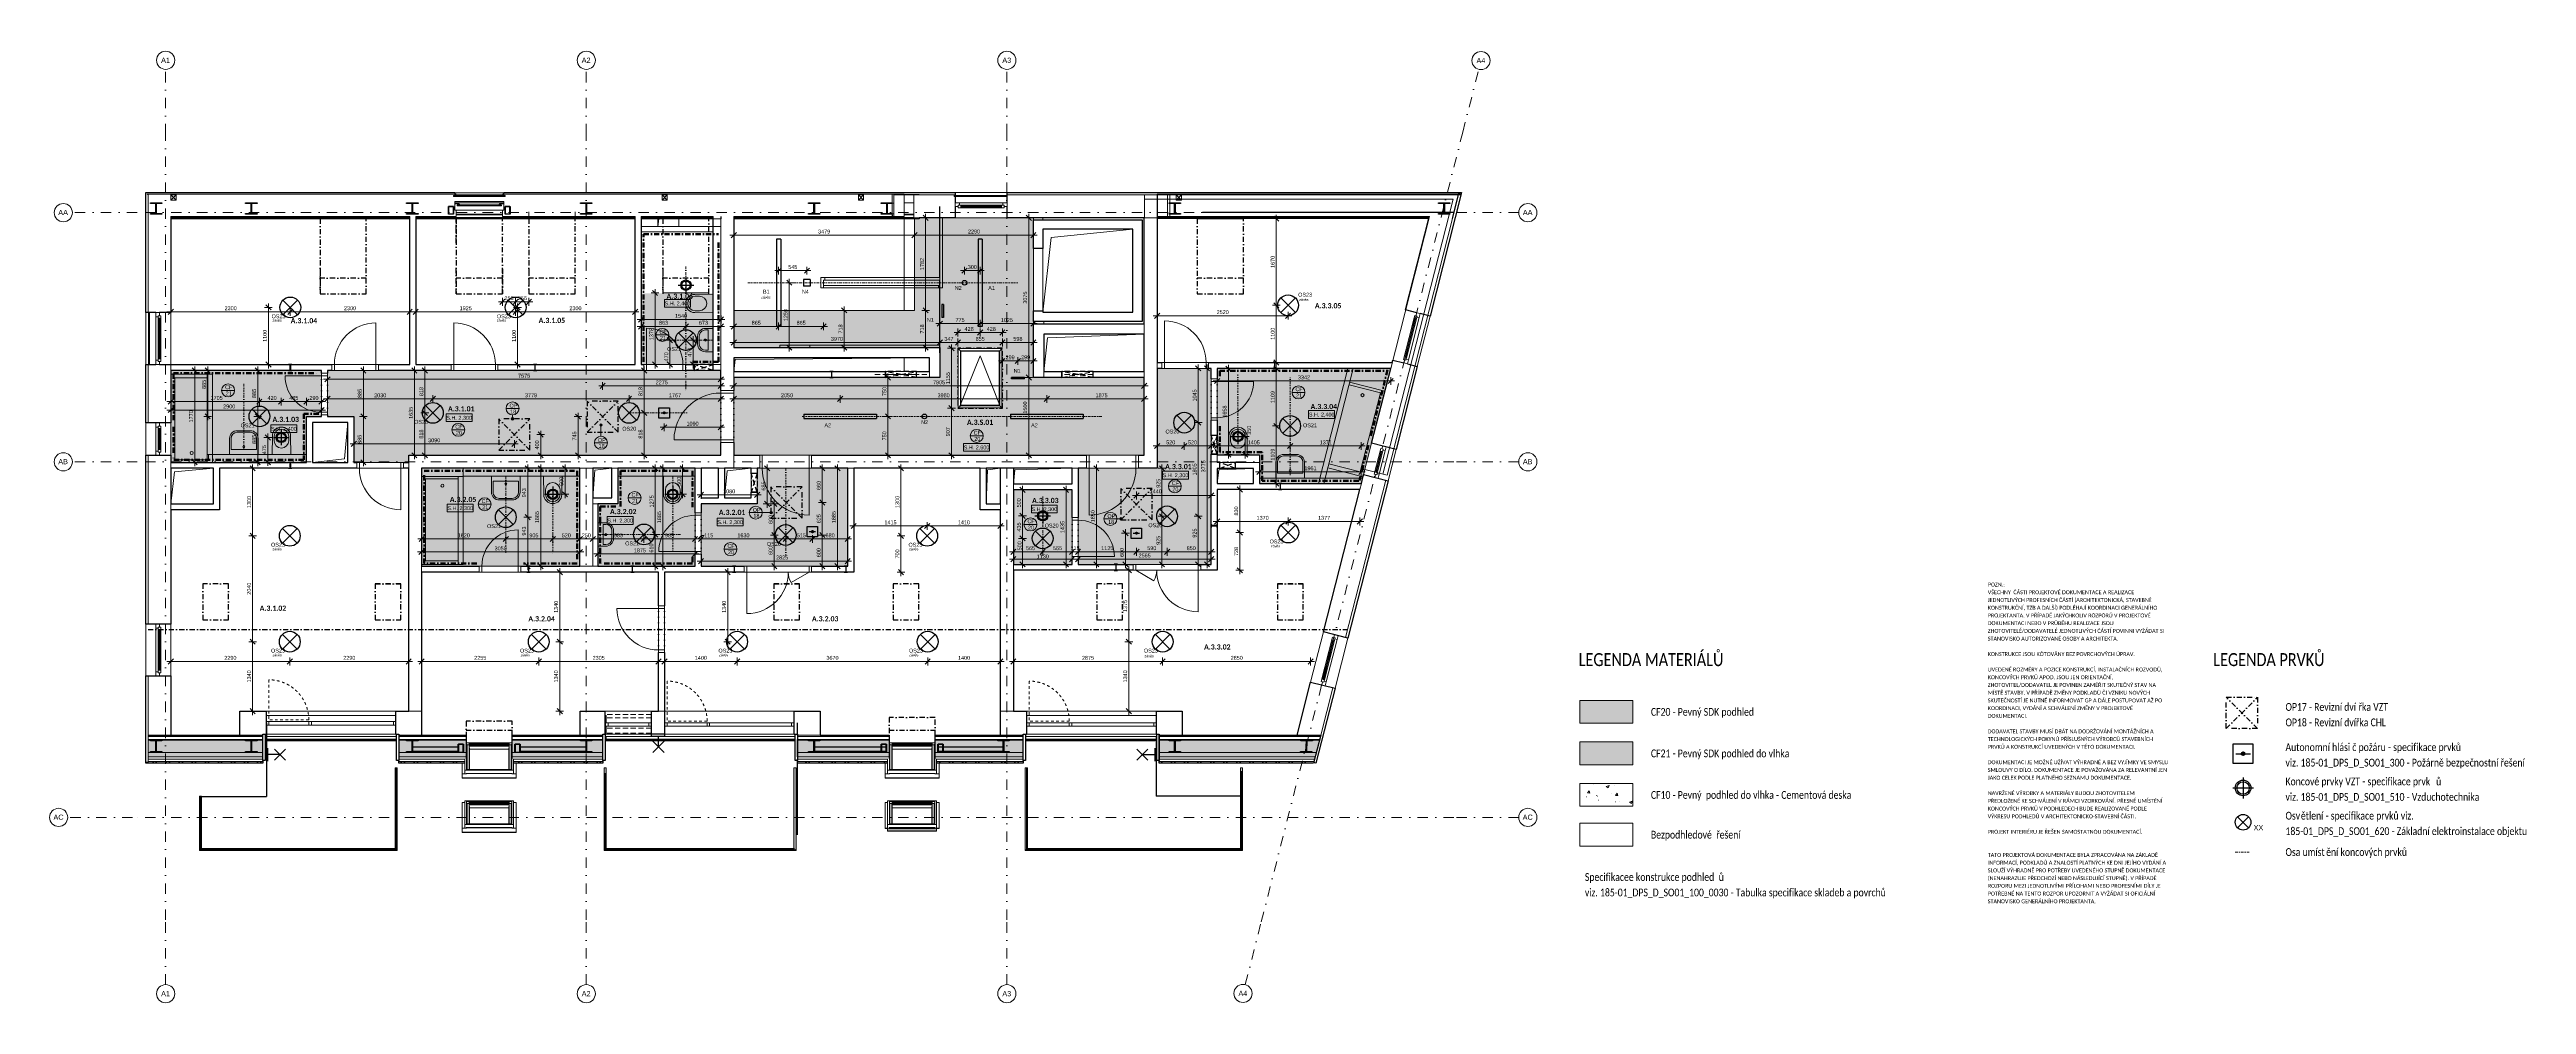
# Model space of a CAD drawing. Header units: millimetres. Extents: x -2236 to 45464, y -3604 to 14792.
import ezdxf

# ---------------------------------------------------------------- set-up
doc = ezdxf.new("R2010")
doc.units = ezdxf.units.MM
for name, pattern in [('ABMV_DashDot_2_2mm-S0_6mm', [110, 50, -30, 0, -30]), ('HA_Dash_2mm-S1mm', [100, 50, -50]), ('HA_Dash_3mm-S1mm', [150, 100, -50]), ('HA_DashDot_10mm-S3mm', [500, 200, -150, 0, -150]), ('HA_DashDot_2_2mm-S0_6mm', [110, 50, -30, 0, -30]), ('HA_DashDot_4mm-S1mm', [200, 100, -50, 0, -50])]:
    doc.linetypes.add(name, pattern=pattern)
for name, color, linetype, lineweight in [('-UNDERLAY_A-AREA-____-OTLN', 9, 'Continuous', 25), ('-UNDERLAY_A-DETL-____-OTLN', 9, 'Continuous', 25), ('-UNDERLAY_A-DETL-GENF-OTLN', 9, 'Continuous', 9), ('-UNDERLAY_A-FLOR-____-OTLN', 9, 'Continuous', 9), ('-UNDERLAY_A-FLOR-HRAL-OTLN', 9, 'Continuous', 9), ('-UNDERLAY_A-GENM-____-HDLN', 9, 'HA_Dash_3mm-S1mm', 9), ('-UNDERLAY_A-GENM-____-OTLN', 9, 'Continuous', 9), ('-UNDERLAY_A-GLAZ-____-OTLN', 9, 'Continuous', 5), ('-UNDERLAY_A-GLAZ-CWMG-OTLN', 9, 'Continuous', 5), ('-UNDERLAY_E-LITE-EQPM-OTLN', 9, 'Continuous', 9), ('-UNDERLAY_I-WALL-____-OTLN', 9, 'Continuous', 9), ('-UNDERLAY_P-SANR-FIXT-OTLN', 9, 'Continuous', 9), ('A-____-____-DIMS', 9, 'Continuous', 5), ('A-____-____-DIMS-50', 9, 'Continuous', 5), ('A-AREA-____-IDEN', 9, 'Continuous', 9), ('A-CLNG-____-IDEN', 9, 'Continuous', 9), ('A-CLNG-____-OTLN', 9, 'Continuous', 9), ('A-CLNG-____-PATT', 9, 'Continuous', 9), ('A-COLS-____-MCUT', 9, 'Continuous', 25), ('A-DETL-____-OTLN', 9, 'Continuous', 25), ('A-DETL-____-THIN', 9, 'Continuous', 9), ('A-DETL-GENF-OTLN', 9, 'Continuous', 9), ('A-DOOR-____-MCUT', 9, 'HA_DashDot_2_2mm-S0_6mm', 9), ('A-DOOR-____-OTLN', 9, 'Continuous', 9), ('A-DOOR-FRAM-OTLN', 9, 'Continuous', 9), ('A-FLOR-____-OTLN', 9, 'Continuous', 9), ('A-FLOR-____-OVHD', 9, 'HA_DashDot_4mm-S1mm', 25), ('A-GENM-____-HDLN', 9, 'HA_Dash_3mm-S1mm', 9), ('A-GENM-____-IDEN', 9, 'Continuous', 9), ('A-GENM-____-MCUT', 9, 'Continuous', 25), ('A-GENM-____-OTLN', 9, 'Continuous', 9), ('A-GLAZ-____-MCUT', 9, 'Continuous', 5), ('A-GLAZ-____-OTLN', 9, 'Continuous', 5), ('A-GLAZ-CURT-MCUT', 9, 'Continuous', 5), ('A-GLAZ-CURT-OTLN', 9, 'Continuous', 5), ('A-GLAZ-CWMG-MCUT', 9, 'Continuous', 5), ('A-GLAZ-CWMG-OTLN', 9, 'Continuous', 5), ('A-ROOF-____-MCUT', 9, 'Continuous', 25), ('A-ROOF-____-OTLN', 9, 'Continuous', 9), ('A-ROOF-____-PATT', 9, 'Continuous', 25), ('A-WALL-____-MCUT', 9, 'Continuous', 9), ('A-WALL-____-OTLN', 9, 'Continuous', 9), ('E-LITE-EQPM-IDEN', 9, 'Continuous', 9), ('E-LITE-EQPM-OTLN', 9, 'Continuous', 9), ('G-____-____-DIMS', 9, 'Continuous', 5), ('G-____-____-TEXT', 9, 'Continuous', 5), ('I-WALL-____-MCUT', 9, 'Continuous', 25), ('I-WALL-____-OTLN', 9, 'Continuous', 9), ('M-HVAC-CDFF-OTLN', 9, 'Continuous', 9), ('M-HVAC-DUCT-OTLN', 9, 'Continuous', 9), ('S-COLS-____-MCUT', 9, 'Continuous', 25), ('S-COLS-____-OTLN', 9, 'Continuous', 9), ('S-GRID-____-IDEN', 9, 'Continuous', 9), ('S-GRID-____-OTLN', 9, 'Continuous', 5)]:
    doc.layers.add(name, color=color, linetype=linetype, lineweight=lineweight)
doc.styles.add('Arial', font='arial.ttf', dxfattribs={"height": 100})
doc.styles.add('Arial_1', font='arial.ttf', dxfattribs={"height": 75})
doc.styles.add('Arial_2', font='arial.ttf', dxfattribs={"width": 0.8, "height": 75})
doc.styles.add('Arial_3', font='arial.ttf', dxfattribs={"height": 50})
doc.styles.add('Calibri', font='calibri.ttf', dxfattribs={"width": 0.8, "height": 250})
doc.styles.add('Calibri_1', font='calibri.ttf', dxfattribs={"width": 0.8, "height": 150})
doc.styles.add('Calibri_2', font='calibri.ttf', dxfattribs={"height": 75})
doc.styles.add('Calibri_B', font='calibrib.ttf', dxfattribs={"width": 0.8, "height": 100})
doc.dimstyles.new('Inner_Dimensions', dxfattribs={"dimscale": 304.8, "dimtxt": 76.519455, "dimasz": 0.328084, "dimexe": 0.246063, "dimexo": 0.0625, "dimgap": 0.032808, "dimtad": 1, "dimdec": 0, "dimzin": 0, "dimdsep": 46, "dimtxsty": 'Arial_1', "dimblk1": 'OBLIQUE', "dimblk2": 'OBLIQUE', "dimsah": 1, "dimcen": 0.09, "dimdle": 0.246063, "dimazin": 0, "dimtfac": 1, "dimtdec": 4, "dimtix": 1, "dimtmove": 2, "dimatfit": 3, "dimfxl": 0.246063, "dimfxlon": 1, "dimtvp": 1, "dimtolj": 1, "dimtzin": 0, "dimlwd": 9, "dimlwe": 9, "dimarcsym": 2})
doc.dimstyles.new('Inner_Dimensions_1', dxfattribs={"dimscale": 304.8, "dimtxt": 76.519455, "dimasz": 0.328084, "dimexe": 0.246063, "dimexo": 0.0625, "dimgap": 0.032808, "dimtad": 1, "dimdec": 0, "dimzin": 0, "dimdsep": 46, "dimtxsty": 'Arial_1', "dimblk1": 'OBLIQUE', "dimblk2": 'OBLIQUE', "dimsah": 1, "dimcen": 0.09, "dimdle": 0.246063, "dimazin": 0, "dimtfac": 1, "dimtdec": 4, "dimtix": 1, "dimtmove": 0, "dimatfit": 3, "dimfxl": 0.246063, "dimfxlon": 1, "dimtvp": 1, "dimtolj": 1, "dimtzin": 0, "dimlwd": 9, "dimlwe": 9, "dimarcsym": 2})
doc.dimstyles.new('Inner_Dimensions_2', dxfattribs={"dimscale": 304.8, "dimtxt": 76.519455, "dimasz": 0.328084, "dimexe": 0.246063, "dimexo": 0.0625, "dimgap": 0.032808, "dimtad": 1, "dimdec": 0, "dimzin": 0, "dimdsep": 46, "dimtxsty": 'Arial_1', "dimblk1": 'OBLIQUE', "dimblk2": 'OBLIQUE', "dimsah": 1, "dimcen": 0.09, "dimdle": 0.246063, "dimazin": 0, "dimtfac": 1, "dimtdec": 4, "dimtix": 1, "dimtmove": 1, "dimatfit": 3, "dimfxl": 0.246063, "dimfxlon": 1, "dimtvp": 1, "dimtolj": 1, "dimtzin": 0, "dimlwd": 9, "dimlwe": 9, "dimarcsym": 2})
pattern_1 = [(0, (-300, 0), (58.594, 33.829), [39.062, -78.125]), (120, (-300, 0), (-58.593773, 33.82939), [39.062, -78.125]), (60, (-300, 0), (0.000227, 67.65839), [0, -78.125, 39.062, 0])]

msp = doc.modelspace()

# ---------------------------------------------------------------- texts
at = {"layer": 'A-AREA-____-IDEN', "lineweight": 5, "char_height": 100, "attachment_point": 1, "style": 'Calibri_B'}
for s, insert, width in [('A.3.1.06', (9646.2, 10089.5), 525.907), ('A.3.1.04', (2408.8, 9618.9), 525.907), ('A.3.1.05', (7183.8, 9623.9), 525.907), ('A.3.3.05', (22132.7, 9906.7), 525.907), ('A.3.1.03', (2058.8, 7717.6), 525.907), ('A.3.1.01', (5438.4, 7921), 525.907), ('A.3.S.01', (15432.4, 7662), 522.7), ('A.3.3.04', (22049.4, 7965.3), 525.907), ('A.3.3.01', (19249.1, 6808.3), 525.907), ('A.3.2.05', (5473.6, 6174.7), 525.907), ('A.3.2.02', (8557.6, 5941.6), 525.907), ('A.3.2.01', (10654.1, 5926.6), 525.907), ('A.3.3.03', (16686.2, 6155.6), 525.907), ('A.3.1.02', (1811.9, 4080.1), 525.907), ('A.3.2.04', (6985.4, 3876.1), 525.907), ('A.3.2.03', (12446.6, 3876.1), 525.907), ('A.3.3.02', (19998.3, 3334), 525.907)]:
    msp.add_mtext(s, dxfattribs=dict(at, insert=insert, width=width))
at = {"layer": 'A-CLNG-____-IDEN', "lineweight": 5, "char_height": 75, "attachment_point": 1, "style": 'Arial_2'}
for s, insert, width in [('CF', (9507.3, 9393.2), 137.89), ('21', (9517.9, 9274.1), 115.443), ('CF', (1144.6, 8324.1), 137.89), ('21', (1155.2, 8205), 115.443), ('CF', (21757.5, 8285.4), 137.89), ('21', (21768.1, 8166.3), 115.443), ('CF', (5577.7, 7564.3), 137.89), ('20', (5588.3, 7445.2), 115.443), ('CF', (15561, 7447.5), 137.89), ('20', (15571.6, 7328.4), 115.443), ('CF', (8971.4, 6251.6), 137.89), ('CF', (19376.2, 6476.7), 137.89), ('20', (19386.8, 6357.6), 115.443), ('CF', (6084.6, 6130.6), 137.89), ('21', (6095.2, 6011.6), 115.443), ('21', (8982, 6132.5), 115.443), ('CF', (16596.2, 5741.5), 137.89), ('CF', (10819, 5266.6), 137.89), ('20', (16606.7, 5622.5), 115.443), ('20', (10829.6, 5147.6), 115.443)]:
    msp.add_mtext(s, dxfattribs=dict(at, insert=insert, width=width))
at = {"layer": 'A-GENM-____-IDEN', "lineweight": 5, "char_height": 75, "attachment_point": 1, "style": 'Arial_2'}
for s, insert, width in [('OP', (6621.7, 7969.5), 147.51), ('18', (6634.9, 7856.8), 115.443), ('OP', (8324.2, 7306.2), 147.51), ('18', (8337.4, 7193.5), 115.443), ('OP', (11305.5, 5960.9), 147.51), ('18', (11318.7, 5848.2), 115.443), ('OP', (18135.9, 5841.5), 147.51), ('18', (18149.1, 5728.7), 115.443)]:
    msp.add_mtext(s, dxfattribs=dict(at, insert=insert, width=width))
at = {"layer": 'E-LITE-EQPM-IDEN', "lineweight": 5, "char_height": 75, "attachment_point": 1, "style": 'Arial_2'}
for s, insert, width in [('B1', (11501.4, 10165.6), 125.063), ('N4', (12252.6, 10165.6), 131.477), ('N2', (15195.8, 10236.9), 131.477), ('A1', (15842, 10236.9), 125.063), ('OS23', (21809.8, 10107.5), 262.953), ('OS23', (2039.6, 9690.6), 262.953), ('OS23', (6379.6, 9690.6), 262.953), ('N1', (14658.3, 9622.4), 131.477), ('OS21', (9657.4, 9060.6), 262.953), ('N1', (16331.5, 8640.6), 131.477), ('OS20', (4784.6, 7658.1), 262.953), ('N2', (14548.5, 7651.7), 131.477), ('OS21', (1444.6, 7590.6), 262.953), ('OS20', (8794.4, 7525.1), 262.953), ('A2', (12686.9, 7590.6), 125.063), ('A2', (16666.9, 7590.6), 125.063), ('OS20', (19254.6, 7470.6), 262.953), ('OS21', (21903.6, 7590.9), 262.953), ('OS23', (2029.6, 5290.6), 262.953), ('OS21', (6189.6, 5648.1), 262.953), ('OS21', (8849.6, 5315.6), 262.953), ('OS20', (11579.6, 5305.6), 262.953), ('OS23', (14304.6, 5290.6), 262.953), ('OS20', (16928.3, 5659.3), 262.953), ('OS20', (18924.6, 5665.6), 262.953), ('OS23', (21259.1, 5353.1), 262.953), ('OS23', (2029.6, 3250.6), 262.953), ('OS23', (6824.6, 3250.6), 262.953), ('OS23', (10644.6, 3250.6), 262.953), ('OS23', (14314.6, 3250.6), 262.953), ('OS23', (18839.6, 3250.6), 262.953)]:
    msp.add_mtext(s, dxfattribs=dict(at, insert=insert, width=width))
at = {"layer": 'G-____-____-DIMS', "lineweight": 9, "char_height": 75, "width": 592.246, "attachment_point": 1, "line_spacing_factor": 0.941778, "style": 'Arial_1'}
for s, insert in [('S.H. 2,400', (9608.1, 9939)), ('S.H. 2,300', (5403.8, 7735.6)), ('S.H. 2,400', (22014.8, 7797.9)), ('S.H. 2,400', (2029.3, 7523.2)), ('S.H. 2,600', (15367.6, 7165)), ('S.H. 2,300', (19199.3, 6629.4)), ('S.H. 2,300', (5425.5, 5994.9)), ('S.H. 2,300', (8505.4, 5756.4)), ('S.H. 2,300', (10622.3, 5725.6)), ('S.H. 2,300', (16674.4, 5975.4))]:
    msp.add_mtext(s, dxfattribs=dict(at, insert=insert))
at = {"layer": 'G-____-____-TEXT', "color": 11, "lineweight": 9, "attachment_point": 1}
for s, insert, char_height, width, style in [('záv', (11466.3, 10045.6), 50, 128.27, 'Arial_3'), ('ěs', (11572.2, 10045.6), 50, 92.194, 'Arial_3'), ('záv', (2055.8, 9600.3), 50, 128.27, 'Arial_3'), ('ěs', (2161.6, 9600.3), 50, 92.194, 'Arial_3'), ('záv', (6375.8, 9600.3), 50, 128.27, 'Arial_3'), ('ěs', (6481.6, 9600.3), 50, 92.194, 'Arial_3'), ('záv', (21828.4, 9999.2), 50, 128.27, 'Arial_3'), ('ěs', (21934.2, 9999.2), 50, 92.194, 'Arial_3'), ('záv', (21283.4, 5250.4), 50, 128.27, 'Arial_3'), ('ěs', (21389.2, 5250.4), 50, 92.194, 'Arial_3'), ('záv', (2055.8, 5195.3), 50, 128.27, 'Arial_3'), ('ěs', (2161.6, 5195.3), 50, 92.194, 'Arial_3'), ('záv', (14315.8, 5195.3), 50, 128.27, 'Arial_3'), ('ěs', (14421.6, 5195.3), 50, 92.194, 'Arial_3'), ('záv', (2055.8, 3155.3), 50, 128.27, 'Arial_3'), ('ěs', (2161.6, 3155.3), 50, 92.194, 'Arial_3'), ('záv', (6835.8, 3155.3), 50, 128.27, 'Arial_3'), ('ěs', (6941.6, 3155.3), 50, 92.194, 'Arial_3'), ('záv', (10655.8, 3155.3), 50, 128.27, 'Arial_3'), ('ěs', (10761.6, 3155.3), 50, 92.194, 'Arial_3'), ('záv', (14315.8, 3155.3), 50, 128.27, 'Arial_3'), ('ěs', (14421.6, 3155.3), 50, 92.194, 'Arial_3'), ('záv', (18849.5, 3134.6), 50, 128.27, 'Arial_3'), ('ěs', (18955.3, 3134.6), 50, 92.194, 'Arial_3'), ('XX', (40209.4, -147.4), 100, 224.472, 'Arial')]:
    msp.add_mtext(s, dxfattribs=dict(at, insert=insert, char_height=char_height, width=width, style=style))
at = {"layer": 'G-____-____-TEXT', "color": 7, "lineweight": 9, "attachment_point": 1}
for s, insert, char_height, width, style in [('VŠECHNY ', (35089.8, 4374.4), 75, 597.257, 'Calibri_2'), ('POZN.: ', (35089.8, 4523.2), 75, 448.945, 'Calibri_2'), ('ČÁSTI PROJEKTOVÉ DOKUMENTACE A REALIZACE ', (35582.6, 4374.4), 75, 2978.269, 'Calibri_2'), ('JEDNOTLIVÝCH PROFESNÍCH ČÁSTÍ (ARCHITEKTONICKÁ, STAVEBNĚ ', (35089.8, 4225.6), 75, 4028.48, 'Calibri_2'), ('KONSTRUKČNÍ, TZB A DALŠÍ) PODLÉHAJÍ KOORDINACI GENERÁLNÍHO ', (35089.8, 4076.8), 75, 4164.767, 'Calibri_2'), ('PROJEKTANTA. V\xa0PŘÍPADĚ JAKÝCHKOLIV ROZPORŮ V\xa0PROJEKTOVÉ ', (35089.8, 3927.9), 75, 4004.429, 'Calibri_2'), ('STANOVISKO AUTORIZOVANÉ OSOBY A ARCHITEKTA.', (35089.8, 3481.4), 75, 3178.691, 'Calibri_2'), ('ZHOTOVITELÉ/DODAVATELÉ JEDNOTLIVÝCH ČÁSTÍ POVINNI VYŽÁDAT SI ', (35089.8, 3630.3), 75, 4337.129, 'Calibri_2'), ('DOKUMENTACI NEBO V\xa0PRŮBĚHU REALIZACE JSOU ', (35089.8, 3779.1), 75, 3106.539, 'Calibri_2'), ('LEGENDA MATERIÁL', (27211.3, 3164.8), 250, 3136.202, 'Calibri'), ('Ů', (29798.9, 3164.8), 250, 243.713, 'Calibri'), ('KONSTRUKCE JSOU KÓTOVÁNY BEZ POVRCHOVÝCH ÚPRAV. ', (35089.8, 3183.8), 75, 3627.636, 'Calibri_2'), ('UVEDENÉ ROZMĚRY A POZICE KONSTRUKCÍ, INSTALAČNÍCH ROZVODŮ, ', (35089.8, 2886.1), 75, 4293.037, 'Calibri_2'), ('LEGENDA PRVK', (39431.6, 3164.8), 250, 2353.755, 'Calibri'), ('Ů', (41373.6, 3164.8), 250, 243.713, 'Calibri'), ('ZHOTOVITEL/DODAVATEL JE POVINEN ZAMĚŘIT SKUTEČNÝ STAV NA ', (35089.8, 2588.5), 75, 4132.699, 'Calibri_2'), ('KONCOVÝCH PRVKŮ APOD. JSOU JEN ORIENTAČNÍ, ', (35089.8, 2737.3), 75, 3094.514, 'Calibri_2'), ('MÍSTĚ STAVBY. V PŘÍPADĚ ZMĚNY PODKLADŮ ČI VZNIKU NOVÝCH ', (35089.8, 2439.6), 75, 3980.378, 'Calibri_2'), ('CF20 - Pevný SDK podhled', (28603.2, 2108), 150, 2494.852, 'Calibri_1'), ('SKUTEČNOSTÍ JE NUTNÉ INFORMOVAT GP A DÁLE POSTUPOVAT AŽ PO ', (35089.8, 2290.8), 75, 4285.02, 'Calibri_2'), ('KOORDINACI, VYDÁNÍ A SCHVÁLENÍ ZMĚNY V PROJEKTOVÉ ', (35089.8, 2142), 75, 3571.518, 'Calibri_2'), ('DOKUMENTACI. ', (35089.8, 1993.2), 75, 1002.109, 'Calibri_2'), ('OP17 - Revizní dví', (40823.5, 2203.4), 150, 1705.991, 'Calibri_1'), ('OP18 - Revizní dvířka CHL', (40823.5, 1905.7), 150, 2443.544, 'Calibri_1'), ('řka VZT', (42231.1, 2203.4), 150, 718.312, 'Calibri_1'), ('TECHNOLOGICKÝCH POKYNŮ PŘÍSLUŠNÝCH VÝROBCŮ STAVEBNÍCH ', (35089.8, 1546.7), 75, 4072.573, 'Calibri_2'), ('DODAVATEL STAVBY MUSÍ DBÁT NA DODRŽOVÁNÍ MONTÁŽNÍCH A ', (35089.8, 1695.5), 75, 4072.573, 'Calibri_2'), ('Autonomní hlási', (40823.5, 1428), 150, 1558.48, 'Calibri_1'), ('č požáru - specifikace prvků', (42109.4, 1428), 150, 2635.948, 'Calibri_1'), ('CF21 - Pevný SDK podhled do vlhka', (28603.2, 1308), 150, 3354.26, 'Calibri_1'), ('SMLOUVY O DÍLO. DOKUMENTACE JE POVAŽOVÁNA ZA RELEVANTNÍ JEN ', (35089.8, 951.4), 75, 4401.264, 'Calibri_2'), ('DOKUMENTACI JE MOŽNÉ UŽÍVAT VÝHRADNĚ A BEZ VYJÍMKY VE SMYSLU ', (35089.8, 1100.2), 75, 4401.264, 'Calibri_2'), ('PRVKŮ A KONSTRUKCÍ UVEDENÝCH V TÉTO DOKUMENTACI.', (35089.8, 1397.8), 75, 3599.577, 'Calibri_2'), ('viz. 185-01_DPS_D_SO01_300 - Požárně bezpečnostní řešení', (40823.5, 1130.4), 150, 5810.631, 'Calibri_1'), ('CF10 - Pevný  podhled do vlhka - Cementová deska', (28603.2, 508), 150, 4855.02, 'Calibri_1'), ('JAKO CELEK PODLE PLATNÉHO SEZNAMU DOKUMENTACE.', (35089.8, 802.5), 75, 3515.4, 'Calibri_2'), ('NAVRŽENÉ VÝROBKY A MATERIÁLY BUDOU ZHOTOVITELEM ', (35089.8, 504.9), 75, 3615.611, 'Calibri_2'), ('viz. 185-01_DPS_D_SO01_510 - Vzduchotechnika', (40823.5, 470.4), 150, 4726.749, 'Calibri_1'), ('Koncové prvky VZT - specifikace prvk', (40823.5, 768), 150, 3514.598, 'Calibri_1'), ('ů', (43723.3, 768), 150, 121.857, 'Calibri_1'), ('VÝKRESU PODHLEDŮ V ARCHITEKTONICKO-STAVEBNÍ ČÁSTI. ', (35089.8, 58.4), 75, 3647.678, 'Calibri_2'), ('KONCOVÝCH PRVKŮ V PODHLEDECH BUDE REALIZOVANÉ PODLE ', (35089.8, 207.2), 75, 3924.26, 'Calibri_2'), ('PŘEDLOŽENÉ KE SCHVÁLENÍ V RÁMCI VZORKOVÁNÍ. PŘESNÉ UMÍSTĚNÍ ', (35089.8, 356), 75, 4285.02, 'Calibri_2'), ('Osv', (40823.5, 108), 150, 359.156, 'Calibri_1'), ('ětlení - specifikace prvků viz.', (41119.8, 108), 150, 2712.91, 'Calibri_1'), ('Bezpodhledové ', (28603.2, -258), 150, 1526.413, 'Calibri_1'), ('řešení', (29862.6, -258), 150, 577.215, 'Calibri_1'), ('PROJEKT INTERIÉRU JE ŘEŠEN SAMOSTATNOU DOKUMENTACÍ.', (35089.8, -239.3), 75, 3775.948, 'Calibri_2'), ('185-01_DPS_D_SO01_620 - Základní elektroinstalace objektu', (40823.5, -189.6), 150, 5868.352, 'Calibri_1'), ('TATO PROJEKTOVÁ DOKUMENTACE BYLA ZPRACOVÁNA NA ZÁKLADĚ ', (35089.8, -685.7), 75, 4176.792, 'Calibri_2'), ('INFORMACÍ, PODKLADŮ A ZNALOSTÍ PLATNÝCH KE DNI JEJÍHO VYDÁNÍ A ', (35089.8, -834.6), 75, 4377.214, 'Calibri_2'), ('Osa umíst', (40823.5, -592), 150, 949.198, 'Calibri_1'), ('ění koncových prvků', (41606.7, -592), 150, 1968.945, 'Calibri_1'), ('viz. 185-01_DPS_D_SO01_100_0030 - Tabulka specifikace skladeb a povrchů', (27331.7, -1371.2), 150, 7317.803, 'Calibri_1'), ('Specifikacee konstrukce podhled', (27331.7, -1073.5), 150, 3123.375, 'Calibri_1'), ('ů ', (29908.8, -1073.5), 150, 173.165, 'Calibri_1'), ('SLOUŽÍ VÝHRADNĚ PRO POTŘEBY UVEDENÉHO STUPNĚ DOKUMENTACE ', (35089.8, -983.4), 75, 4369.197, 'Calibri_2'), ('ROZPORU MEZI JEDNOTLIVÝMI PŘÍLOHAMI NEBO PROFESNÍMI DÍLY JE ', (35089.8, -1281.1), 75, 4256.961, 'Calibri_2'), ('POTŘEBNÉ NA TENTO ROZPOR UPOZORNIT A VYŽÁDAT SI OFICIÁLNÍ ', (35089.8, -1429.9), 75, 4108.648, 'Calibri_2'), ('(NENAHRAZUJE PŘEDCHOZÍ NEBO NÁSLEDUJÍCÍ STUPNĚ). V PŘÍPADĚ ', (35089.8, -1132.2), 75, 4140.716, 'Calibri_2'), ('STANOVISKO GENERÁLNÍHO PROJEKTANTA.', (35089.8, -1578.7), 75, 2633.543, 'Calibri_2')]:
    msp.add_mtext(s, dxfattribs=dict(at, insert=insert, char_height=char_height, width=width, style=style))
at = {"layer": 'S-GRID-____-IDEN', "lineweight": 5, "char_height": 100, "attachment_point": 1, "style": 'Arial'}
for s, insert, width in [('A1', (-87.4, 14635.6), 212.447), ('A2', (8012.6, 14635.6), 212.447), ('A3', (16112.6, 14635.6), 212.447), ('A4', (25243.5, 14629.8), 212.447), ('AA', (-2068.4, 11703.9), 232.489), ('AA', (26136.5, 11703.9), 232.489), ('AB', (-2068.4, 6903.9), 232.489), ('AB', (26136.5, 6903.9), 232.489), ('AC', (-2161.1, 53.9), 240.506), ('AC', (26133, 53.9), 240.506), ('A1', (-87.4, -3345.4), 212.447), ('A2', (8012.6, -3345.4), 212.447), ('A3', (16112.6, -3345.4), 212.447), ('A4', (20659.7, -3340.4), 212.447)]:
    msp.add_mtext(s, dxfattribs=dict(at, insert=insert, width=width))

# ---------------------------------------------------------------- blocks, each defined once
blk = doc.blocks.new('BD Libus_IFC_ifc-1-DSP_3NP-A')
at = {"layer": 'A-COLS-____-MCUT', "color": 7}
for p, q in [((5445, 11620), (5445, 11770)), ((5445, 11770), (5545, 11770)), ((5545, 11620), (5445, 11620)), ((5541, 11766), (5449, 11766)), ((5449, 11766), (5449, 11624)), ((5449, 11624), (5541, 11624)), ((5541, 11624), (5541, 11766)), ((5545, 11770), (5545, 11620)), ((6535, 11620), (6535, 11770)), ((6535, 11770), (6635, 11770)), ((6635, 11620), (6535, 11620)), ((6631, 11766), (6539, 11766)), ((6539, 11766), (6539, 11624)), ((6539, 11624), (6631, 11624)), ((6631, 11624), (6631, 11766)), ((6635, 11770), (6635, 11620))]:
    blk.add_line(p, q, dxfattribs=at)
at = {"layer": 'A-GENM-____-MCUT', "color": 7}
for p, q in [((-295, 11824), (-295, 11840)), ((-295, 11840), (-75, 11840)), ((-190, 11824), (-295, 11824)), ((-295, 11620), (-295, 11636)), ((-295, 11636), (-190, 11636)), ((-75, 11620), (-295, 11620)), ((-190, 11636), (-190, 11824)), ((-75, 11824), (-180, 11824)), ((-180, 11824), (-180, 11636)), ((-180, 11636), (-75, 11636)), ((-75, 11840), (-75, 11824)), ((-75, 11636), (-75, 11620)), ((1540, 11824), (1540, 11840)), ((1540, 11840), (1760, 11840)), ((1645, 11824), (1540, 11824)), ((1540, 11620), (1540, 11636)), ((1540, 11636), (1645, 11636)), ((1760, 11620), (1540, 11620)), ((1645, 11636), (1645, 11824)), ((1760, 11824), (1655, 11824)), ((1655, 11824), (1655, 11636)), ((1655, 11636), (1760, 11636)), ((1760, 11840), (1760, 11824)), ((1760, 11636), (1760, 11620)), ((4640, 11824), (4640, 11840)), ((4640, 11840), (4860, 11840)), ((4745, 11824), (4640, 11824)), ((4640, 11620), (4640, 11636)), ((4640, 11636), (4745, 11636)), ((4860, 11620), (4640, 11620)), ((4745, 11636), (4745, 11824)), ((4860, 11824), (4755, 11824)), ((4755, 11824), (4755, 11636)), ((4755, 11636), (4860, 11636)), ((4860, 11840), (4860, 11824)), ((4860, 11636), (4860, 11620)), ((5445, 11620), (5445, 11770)), ((5445, 11770), (5545, 11770)), ((5545, 11620), (5445, 11620)), ((5541, 11766), (5449, 11766)), ((5449, 11766), (5449, 11624)), ((5449, 11624), (5541, 11624)), ((5541, 11624), (5541, 11766)), ((5545, 11770), (5545, 11620)), ((6535, 11620), (6535, 11770)), ((6535, 11770), (6635, 11770)), ((6635, 11620), (6535, 11620)), ((6631, 11766), (6539, 11766)), ((6539, 11766), (6539, 11624)), ((6539, 11624), (6631, 11624)), ((6631, 11624), (6631, 11766)), ((6635, 11770), (6635, 11620)), ((7990, 11824), (7990, 11840)), ((7990, 11840), (8210, 11840)), ((8095, 11824), (7990, 11824)), ((7990, 11620), (7990, 11636)), ((7990, 11636), (8095, 11636)), ((8210, 11620), (7990, 11620)), ((8095, 11636), (8095, 11824)), ((8210, 11824), (8105, 11824)), ((8105, 11824), (8105, 11636)), ((8105, 11636), (8210, 11636)), ((8210, 11840), (8210, 11824)), ((8210, 11636), (8210, 11620)), ((12380, 11824), (12380, 11840)), ((12380, 11840), (12600, 11840)), ((12485, 11824), (12380, 11824)), ((12380, 11620), (12380, 11636)), ((12380, 11636), (12485, 11636)), ((12600, 11620), (12380, 11620)), ((12485, 11636), (12485, 11824)), ((12600, 11824), (12495, 11824)), ((12495, 11824), (12495, 11636)), ((12495, 11636), (12600, 11636)), ((12600, 11840), (12600, 11824)), ((12600, 11636), (12600, 11620)), ((13780, 11824), (13780, 11840)), ((13780, 11840), (14000, 11840)), ((13885, 11824), (13780, 11824)), ((13780, 11620), (13780, 11636)), ((13780, 11636), (13885, 11636)), ((14000, 11620), (13780, 11620)), ((13885, 11636), (13885, 11824)), ((14000, 11824), (13895, 11824)), ((13895, 11824), (13895, 11636)), ((13895, 11636), (14000, 11636)), ((14000, 11840), (14000, 11824)), ((14000, 11636), (14000, 11620)), ((19325, 11824), (19325, 11840)), ((19325, 11840), (19545, 11840)), ((19430, 11824), (19325, 11824)), ((19325, 11620), (19325, 11636)), ((19325, 11636), (19430, 11636)), ((19545, 11620), (19325, 11620)), ((19430, 11636), (19430, 11824)), ((19545, 11824), (19440, 11824)), ((19440, 11824), (19440, 11636)), ((19440, 11636), (19545, 11636)), ((19545, 11840), (19545, 11824)), ((19545, 11636), (19545, 11620)), ((24512, 11824), (24512, 11840)), ((24512, 11840), (24732, 11840)), ((24617, 11824), (24512, 11824)), ((24512, 11620), (24512, 11636)), ((24512, 11636), (24617, 11636)), ((24732, 11620), (24512, 11620)), ((24617, 11636), (24617, 11824)), ((24732, 11824), (24627, 11824)), ((24627, 11824), (24627, 11636)), ((24627, 11636), (24732, 11636)), ((24732, 11840), (24732, 11824)), ((24732, 11636), (24732, 11620)), ((-295, 1472), (-295, 1490)), ((-295, 1490), (-75, 1490)), ((-190, 1472), (-295, 1472)), ((-190, 1269), (-190, 1472)), ((-75, 1472), (-180, 1472)), ((-180, 1472), (-180, 1269)), ((-75, 1490), (-75, 1472)), ((1540, 1472), (1540, 1490)), ((1540, 1490), (1760, 1490)), ((1645, 1472), (1540, 1472)), ((1645, 1269), (1645, 1472)), ((1760, 1472), (1655, 1472)), ((1655, 1472), (1655, 1269)), ((1760, 1490), (1760, 1472)), ((4640, 1472), (4640, 1490)), ((4640, 1490), (4860, 1490)), ((4745, 1472), (4640, 1472)), ((4745, 1269), (4745, 1472)), ((4860, 1472), (4755, 1472)), ((4755, 1472), (4755, 1269)), ((4860, 1490), (4860, 1472)), ((7990, 1472), (7990, 1490)), ((7990, 1490), (8210, 1490)), ((8095, 1472), (7990, 1472)), ((8095, 1269), (8095, 1472)), ((8210, 1472), (8105, 1472)), ((8105, 1472), (8105, 1269)), ((8210, 1490), (8210, 1472)), ((12380, 1472), (12380, 1490)), ((12380, 1490), (12600, 1490)), ((12485, 1472), (12380, 1472)), ((12485, 1269), (12485, 1472)), ((12600, 1472), (12495, 1472)), ((12495, 1472), (12495, 1269)), ((12600, 1490), (12600, 1472)), ((16025, 1472), (16025, 1490)), ((16025, 1490), (16245, 1490)), ((16130, 1472), (16025, 1472)), ((16130, 1269), (16130, 1472)), ((16245, 1472), (16140, 1472)), ((16140, 1472), (16140, 1269)), ((16245, 1490), (16245, 1472)), ((19325, 1472), (19325, 1490)), ((19325, 1490), (19545, 1490)), ((19430, 1472), (19325, 1472)), ((19430, 1269), (19430, 1472)), ((19545, 1472), (19440, 1472)), ((19440, 1472), (19440, 1269)), ((19545, 1490), (19545, 1472)), ((21862, 1472), (21863, 1490)), ((21968, 1472), (21862, 1472)), ((21863, 1490), (22084, 1490)), ((21960, 1269), (21968, 1472)), ((21977, 1472), (21970, 1269)), ((22083, 1472), (21977, 1472)), ((22084, 1490), (22083, 1472)), ((-295, 1251), (-295, 1269)), ((-295, 1269), (-190, 1269)), ((-75, 1251), (-295, 1251)), ((-180, 1269), (-75, 1269)), ((-75, 1269), (-75, 1251)), ((1540, 1251), (1540, 1269)), ((1540, 1269), (1645, 1269)), ((1760, 1251), (1540, 1251)), ((1655, 1269), (1760, 1269)), ((1760, 1269), (1760, 1251)), ((4640, 1251), (4640, 1269)), ((4640, 1269), (4745, 1269)), ((4860, 1251), (4640, 1251)), ((4750, 1355), (4750, 1360)), ((4750, 1360), (5636, 1360)), ((5636, 1355), (4750, 1355)), ((4750, 1278), (5636, 1278)), ((4750, 1267), (4750, 1278)), ((5636, 1267), (4750, 1267)), ((4755, 1269), (4860, 1269)), ((4860, 1269), (4860, 1251)), ((5635, 1251), (5635, 1414)), ((5635, 1414), (5735, 1414)), ((5735, 1251), (5635, 1251)), ((5636, 1360), (5636, 1355)), ((5636, 1278), (5636, 1267)), ((5731, 1409), (5639, 1409)), ((5639, 1409), (5639, 1256)), ((5639, 1256), (5731, 1256)), ((5731, 1256), (5731, 1409)), ((5735, 1414), (5735, 1251)), ((6725, 1251), (6725, 1414)), ((6725, 1414), (6825, 1414)), ((6825, 1251), (6725, 1251)), ((6821, 1409), (6729, 1409)), ((6729, 1409), (6729, 1256)), ((6729, 1256), (6821, 1256)), ((6821, 1256), (6821, 1409)), ((6824, 1355), (6824, 1360)), ((6824, 1360), (8100, 1360)), ((8100, 1355), (6824, 1355)), ((6824, 1278), (8100, 1278)), ((6824, 1267), (6824, 1278)), ((8100, 1267), (6824, 1267)), ((6825, 1414), (6825, 1251)), ((7990, 1251), (7990, 1269)), ((7990, 1269), (8095, 1269)), ((8210, 1251), (7990, 1251)), ((8100, 1360), (8100, 1355)), ((8100, 1278), (8100, 1267)), ((8105, 1269), (8210, 1269)), ((8210, 1269), (8210, 1251)), ((12380, 1251), (12380, 1269)), ((12380, 1269), (12485, 1269)), ((12600, 1251), (12380, 1251)), ((12490, 1355), (12490, 1360)), ((12490, 1360), (13880, 1360)), ((13880, 1355), (12490, 1355)), ((12490, 1278), (13880, 1277)), ((12490, 1267), (12490, 1278)), ((13880, 1267), (12490, 1267)), ((12495, 1269), (12600, 1269)), ((12600, 1269), (12600, 1251)), ((13780, 1251), (13780, 1414)), ((13780, 1414), (13880, 1414)), ((13880, 1251), (13780, 1251)), ((13876, 1409), (13784, 1409)), ((13784, 1409), (13784, 1255)), ((13784, 1255), (13876, 1255)), ((13876, 1255), (13876, 1409)), ((13880, 1414), (13880, 1251)), ((13880, 1360), (13880, 1355)), ((13880, 1277), (13880, 1267)), ((14870, 1251), (14870, 1414)), ((14870, 1414), (14970, 1414)), ((14870, 1355), (14870, 1360)), ((14870, 1360), (16135, 1359)), ((16135, 1355), (14870, 1355)), ((14870, 1277), (16135, 1277)), ((14870, 1267), (14870, 1277)), ((16135, 1267), (14870, 1267)), ((14970, 1251), (14870, 1251)), ((14966, 1409), (14874, 1409)), ((14874, 1409), (14874, 1255)), ((14874, 1255), (14966, 1255)), ((14966, 1255), (14966, 1409)), ((14970, 1414), (14970, 1251)), ((16025, 1251), (16025, 1269)), ((16025, 1269), (16130, 1269)), ((16245, 1251), (16025, 1251)), ((16135, 1359), (16135, 1355)), ((16135, 1277), (16135, 1267)), ((16140, 1269), (16245, 1269)), ((16245, 1269), (16245, 1251)), ((19325, 1251), (19325, 1269)), ((19325, 1269), (19430, 1269)), ((19545, 1251), (19325, 1251)), ((19440, 1269), (19545, 1269)), ((19545, 1269), (19545, 1251)), ((21854, 1251), (21854, 1269)), ((21854, 1269), (21960, 1269)), ((22075, 1251), (21854, 1251)), ((21970, 1269), (22075, 1269)), ((22075, 1269), (22075, 1251))]:
    blk.add_line(p, q, dxfattribs=at)
blk = doc.blocks.new('Top Rail Type - Top Rail_Internal_-1382153-DSP_3NP-A')
at = {"layer": '-UNDERLAY_A-FLOR-HRAL-OTLN'}
for p, q in [((14960.4, 11550), (14910.4, 11550)), ((14910.4, 11550), (14910.4, 10324.6)), ((14960.4, 11550), (14960.4, 10324.6)), ((12619.6, 10400.4), (12694.6, 10400.4)), ((12619.6, 10275.4), (12619.6, 10400.4)), ((12619.6, 10199.6), (12619.6, 10275.4)), ((12619.6, 10199.6), (12669.6, 10199.6)), ((12669.6, 10199.6), (12619.6, 10199.6)), ((12669.6, 10350.4), (12694.6, 10350.4)), ((12669.6, 10275.4), (12669.6, 10350.4)), ((12669.6, 10199.6), (12669.6, 10275.4)), ((14885.4, 10249.6), (12669.6, 10249.6)), ((14885.4, 10199.6), (12669.6, 10199.6)), ((12694.6, 10350.4), (12694.6, 10400.4)), ((12694.6, 10400.4), (14910, 10400.4)), ((12694.6, 10350.4), (14910, 10350.4)), ((14885.4, 10249.6), (14885.4, 10199.6)), ((14910.4, 10249.6), (14885.4, 10249.6)), ((14960.4, 10199.6), (14885.4, 10199.6)), ((14910, 10350.4), (14910, 10400.4)), ((14910.4, 10324.6), (14910.4, 10249.6)), ((14960.4, 10324.6), (14960.4, 10199.6))]:
    blk.add_line(p, q, dxfattribs=at)
blk = doc.blocks.new('HA_GM_Shaft_Rectangle - Default-2242068-DSP_3NP-A')
at = {"layer": '-UNDERLAY_A-DETL-GENF-OTLN'}
for p, q in [((17, -17), (400, 0)), ((0, -168), (17, -17))]:
    blk.add_line(p, q, dxfattribs=at)
at = {"layer": '-UNDERLAY_A-GENM-____-OTLN'}
for p, q in [((0, -168), (0, 0)), ((0, 0), (400, 0)), ((400, 0), (400, -168)), ((400, -168), (0, -168))]:
    blk.add_line(p, q, dxfattribs=at)
blk = doc.blocks.new('ABMV_Bathtub_Generic - 800x1700-1419995-DSP_3NP-A')
at = {"layer": '-UNDERLAY_P-SANR-FIXT-OTLN', "color": 254}
for p, q in [((0, 0), (0, 1700)), ((0, 1700), (700, 1700)), ((0, 1700), (700, 1700)), ((0, 1700), (0, 0)), ((75, 50), (75, 1625)), ((75, 1625), (700, 1625)), ((75, 1625), (700, 1625)), ((75, 50), (75, 1625)), ((800, 0), (0, 0)), ((800, 0), (0, 0)), ((725, 50), (75, 50)), ((725, 50), (75, 50)), ((725, 150), (725, 50)), ((725, 150), (725, 50)), ((800, 150), (800, 0)), ((800, 150), (800, 0))]:
    blk.add_line(p, q, dxfattribs=at)
blk.add_circle((400, 180), 30, dxfattribs=at)
blk = doc.blocks.new('ABMV_WashBasin_Generic - 550x460-1482368-DSP_3NP-A')
at = {"layer": '-UNDERLAY_P-SANR-FIXT-OTLN', "color": 254}
for p, q in [((250, 535), (0, 535)), ((0, 505), (250, 505)), ((-150, 385), (-150, 75)), ((-120, 175), (-120, 385)), ((370, 175), (-120, 175)), ((370, 385), (370, 175)), ((400, 75), (400, 385))]:
    blk.add_line(p, q, dxfattribs=at)
for centre, radius, start, end in [((0, 385), 150, 90, 180), ((0, 385), 120, 90, 180), ((250, 385), 150, 360, 90), ((250, 385), 120, 360, 90), ((125, 225), 20, 90, 270), ((125, 225), 20, 270, 90)]:
    blk.add_arc(centre, radius, start, end, dxfattribs=at)
blk = doc.blocks.new('ABMV_Toilet_WallHung - Default-1481197-DSP_3NP-A')
at = {"layer": '-UNDERLAY_A-GENM-____-OTLN'}
for p, q in [((-50, 432), (-55, 75)), ((-16, 426), (-16, 340)), ((266, 340), (266, 426)), ((305, 75), (300, 432))]:
    blk.add_line(p, q, dxfattribs=at)
for centre, radius, start, end in [((125, 430), 175, 0.7323, 179.2677), ((125, 426), 141, 0, 180), ((125, 340), 141, 180, 360)]:
    blk.add_arc(centre, radius, start, end, dxfattribs=at)
blk = doc.blocks.new('ABMV_Toilet_WallHung - Default-2226544-DSP_3NP-A')
at = {"layer": '-UNDERLAY_A-GENM-____-OTLN'}
for p, q in [((-50, 432), (-55, 75)), ((-55, 75), (305, 75)), ((-16, 426), (-16, 340)), ((266, 340), (266, 426)), ((305, 75), (300, 432))]:
    blk.add_line(p, q, dxfattribs=at)
for centre, radius, start, end in [((125, 430), 175, 0.7323, 179.2677), ((125, 426), 141, 0, 180), ((125, 340), 141, 180, 360)]:
    blk.add_arc(centre, radius, start, end, dxfattribs=at)
blk = doc.blocks.new('ABMV_WashBasin_Generic - 550x460-1481868-DSP_3NP-A')
at = {"layer": '-UNDERLAY_P-SANR-FIXT-OTLN', "color": 254}
for p, q in [((250, 510), (0, 510)), ((0, 480), (250, 480)), ((-150, 360), (-150, 50)), ((-120, 150), (-120, 360)), ((370, 150), (-120, 150)), ((370, 360), (370, 150)), ((400, 50), (400, 360))]:
    blk.add_line(p, q, dxfattribs=at)
for centre, radius, start, end in [((0, 360), 150, 90, 180), ((0, 360), 120, 90, 180), ((250, 360), 150, 360, 90), ((250, 360), 120, 360, 90), ((125, 200), 20, 90, 270), ((125, 200), 20, 270, 90)]:
    blk.add_arc(centre, radius, start, end, dxfattribs=at)
blk = doc.blocks.new('ABMV_WashBasin_Generic - 450x300-2226370-DSP_3NP-A')
at = {"layer": '-UNDERLAY_P-SANR-FIXT-OTLN', "color": 254}
for p, q in [((-100, 200), (-100, 50)), ((-100, 50), (350, 50)), ((-70, 150), (-70, 200)), ((320, 150), (-70, 150)), ((200, 350), (50, 350)), ((50, 320), (200, 320)), ((320, 200), (320, 150)), ((350, 50), (350, 200))]:
    blk.add_line(p, q, dxfattribs=at)
for centre, radius, start, end in [((50, 200), 150, 90, 180), ((50, 200), 120, 90, 180), ((125, 200), 20, 90, 270), ((125, 200), 20, 270, 90), ((200, 200), 150, 360, 90), ((200, 200), 120, 360, 90)]:
    blk.add_arc(centre, radius, start, end, dxfattribs=at)
blk = doc.blocks.new('ABMV_Bathtub_Generic - 800x1700-V1-DSP_3NP-A')
at = {"layer": '-UNDERLAY_P-SANR-FIXT-OTLN', "color": 254}
for p, q in [((100, 1700), (800, 1700)), ((100, 1700), (800, 1700)), ((100, 1625), (725, 1625)), ((100, 1625), (725, 1625)), ((725, 1625), (725, 50)), ((725, 1625), (725, 50)), ((800, 1700), (800, 0)), ((800, 1700), (800, 0)), ((725, 50), (100, 50)), ((725, 50), (100, 50)), ((800, 0), (100, 0)), ((800, 0), (100, 0))]:
    blk.add_line(p, q, dxfattribs=at)
blk.add_circle((400, 180), 30, dxfattribs=at)
blk = doc.blocks.new('ABMV_Bathtub_Generic - 800x1700-V2-DSP_3NP-A')
at = {"layer": '-UNDERLAY_P-SANR-FIXT-OTLN', "color": 254}
for p, q in [((0, 1559), (0, 1700)), ((0, 1700), (700, 1700)), ((0, 1700), (700, 1700)), ((0, 1700), (0, 1559)), ((75, 50), (75, 1625)), ((75, 1625), (700, 1625)), ((75, 1625), (700, 1625)), ((75, 50), (75, 1625)), ((700, 0), (0, 0)), ((700, 0), (0, 0)), ((700, 50), (75, 50)), ((700, 50), (75, 50))]:
    blk.add_line(p, q, dxfattribs=at)
blk.add_circle((400, 180), 30, dxfattribs=at)
blk = doc.blocks.new('ABMV_Toilet_WallHung - Default-V3-DSP_3NP-A')
at = {"layer": '-UNDERLAY_A-GENM-____-OTLN'}
for p, q in [((-50, 432), (-55, 75)), ((-55, 75), (305, 75)), ((-16, 426), (-16, 340)), ((266, 340), (266, 426)), ((305, 75), (300, 432))]:
    blk.add_line(p, q, dxfattribs=at)
for centre, radius, start, end in [((125, 430), 175, 0.7323, 179.2677), ((125, 426), 141, 0, 180), ((125, 340), 141, 180, 360)]:
    blk.add_arc(centre, radius, start, end, dxfattribs=at)
blk = doc.blocks.new('ABMV_WashBasin_Generic - 450x300-1573667-DSP_3NP-A')
at = {"layer": '-UNDERLAY_P-SANR-FIXT-OTLN', "color": 254}
for p, q in [((-100, 225), (-100, 75)), ((-100, 75), (350, 75)), ((-70, 175), (-70, 225)), ((320, 175), (-70, 175)), ((200, 375), (50, 375)), ((50, 345), (200, 345)), ((320, 225), (320, 175)), ((350, 75), (350, 225))]:
    blk.add_line(p, q, dxfattribs=at)
for centre, radius, start, end in [((50, 225), 150, 90, 180), ((50, 225), 120, 90, 180), ((125, 225), 20, 90, 270), ((125, 225), 20, 270, 90), ((200, 225), 150, 360, 90), ((200, 225), 120, 360, 90)]:
    blk.add_arc(centre, radius, start, end, dxfattribs=at)
blk = doc.blocks.new('Railing - Railing-1473588-DSP_3NP-A')
at = {"layer": '-UNDERLAY_A-FLOR-HRAL-OTLN'}
for points in [[(4460, -640), (4460, 955), (4420, 955), (4420, -600)], [(650, -640), (690, -600), (690, 410), (650, 410)], [(650, -640), (4460, -640), (4420, -600), (690, -600)]]:
    blk.add_hatch(color=256, dxfattribs=at).paths.add_polyline_path(points)
for p, q in [((4460, 955), (4420, 955)), ((4420, 955), (4420, -600)), ((4460, 955), (4460, -640)), ((690, 410), (650, 410)), ((650, -640), (650, 410)), ((690, -600), (690, 410)), ((690, -600), (650, -640)), ((4460, -640), (650, -640)), ((4420, -600), (690, -600)), ((4420, -600), (4460, -640))]:
    blk.add_line(p, q, dxfattribs=at)
blk = doc.blocks.new('Railing - Railing-1473627-DSP_3NP-A')
at = {"layer": '-UNDERLAY_A-FLOR-HRAL-OTLN'}
for points in [[(8445, -640), (8485, -600), (8485, 955), (8445, 955), (8445, 868)], [(12140, -640), (12140, 955), (12100, 955), (12100, -600)], [(8587, -640), (12140, -640), (12100, -600), (8485, -600), (8445, -640)]]:
    blk.add_hatch(color=256, dxfattribs=at).paths.add_polyline_path(points)
for p, q in [((8485, 955), (8445, 955)), ((8445, -640), (8445, 955)), ((8485, -600), (8485, 955)), ((12140, 955), (12100, 955)), ((12100, 955), (12100, -600)), ((12140, 955), (12140, -640)), ((8485, -600), (8445, -640)), ((12140, -640), (8445, -640)), ((12100, -600), (8485, -600)), ((12100, -600), (12140, -640))]:
    blk.add_line(p, q, dxfattribs=at)
blk = doc.blocks.new('Railing - Railing-1473673-DSP_3NP-A')
at = {"layer": '-UNDERLAY_A-FLOR-HRAL-OTLN'}
for points in [[(16555, -640), (16595, -600), (16595, 955), (16555, 955), (16555, 868)], [(20740, -640), (20740, 955), (20700, 955), (20700, -600)], [(16555, -640), (20740, -640), (20700, -600), (16595, -600)]]:
    blk.add_hatch(color=256, dxfattribs=at).paths.add_polyline_path(points)
for p, q in [((16595, 955), (16555, 955)), ((16555, -640), (16555, 955)), ((16595, -600), (16595, 955)), ((20740, 955), (20700, 955)), ((20700, 955), (20700, -600)), ((20740, 955), (20740, -640)), ((16595, -600), (16555, -640)), ((20740, -640), (16555, -640)), ((20700, -600), (16595, -600)), ((20700, -600), (20740, -640))]:
    blk.add_line(p, q, dxfattribs=at)
blk = doc.blocks.new('Obdélníková příčel - 50x70mm EXT-1774438-DSP_3NP-A')
at = {"layer": '-UNDERLAY_A-GLAZ-CWMG-OTLN'}
for p, q in [((10476.25, 1825), (10476.25, 1755)), ((12055, 1825), (10476.25, 1825)), ((10476.25, 1755), (12055, 1755)), ((12055, 1755), (12055, 1825))]:
    blk.add_line(p, q, dxfattribs=at)
blk = doc.blocks.new('Obdélníková příčel - 50x70mm EXT-1774440-DSP_3NP-A')
at = {"layer": '-UNDERLAY_A-GLAZ-CWMG-OTLN'}
for p, q in [((9655, 1825), (9655, 1755)), ((10426.25, 1825), (9655, 1825)), ((9655, 1755), (10426.25, 1755)), ((10426.25, 1755), (10426.25, 1825))]:
    blk.add_line(p, q, dxfattribs=at)
blk = doc.blocks.new('Obdélníková příčel - 50x70mm EXT-1774741-DSP_3NP-A')
at = {"layer": '-UNDERLAY_A-GLAZ-CWMG-OTLN'}
for p, q in [((8454.75, 1825), (8454.75, 1755)), ((8471, 1825), (8454.75, 1825)), ((8454.75, 1755), (8471, 1755)), ((8471, 1755), (8471, 1825))]:
    blk.add_line(p, q, dxfattribs=at)
blk = doc.blocks.new('Obdélníková příčel - 50x70mm EXT-1774743-DSP_3NP-A')
at = {"layer": '-UNDERLAY_A-GLAZ-CWMG-OTLN'}
for p, q in [((8521, 1825), (8521, 1755)), ((9304.75, 1825), (8521, 1825)), ((8521, 1755), (9304.75, 1755)), ((9304.75, 1755), (9304.75, 1825))]:
    blk.add_line(p, q, dxfattribs=at)
blk = doc.blocks.new('Railing - Railing-1646378-DSP_3NP-A')
at = {"layer": '-UNDERLAY_A-FLOR-HRAL-OTLN'}
blk.add_hatch(color=256, dxfattribs=at).paths.add_polyline_path([(16185, 11960), (16185, 11980), (15185, 11980), (15185, 11960), (16076, 11960)])
for p, q in [((15185, 11980), (15185, 11960)), ((16185, 11980), (15185, 11980)), ((16185, 11960), (15185, 11960)), ((16185, 11960), (16185, 11980))]:
    blk.add_line(p, q, dxfattribs=at)
blk = doc.blocks.new('Railing - Railing-1653314-DSP_3NP-A')
at = {"layer": '-UNDERLAY_A-FLOR-HRAL-OTLN'}
blk.add_hatch(color=256, dxfattribs=at).paths.add_polyline_path([(-310, 8725), (-310, 9725), (-330, 9725), (-330, 8725)])
for p, q in [((-310, 9725), (-330, 9725)), ((-330, 9725), (-330, 8725)), ((-310, 9725), (-310, 8725)), ((-330, 8725), (-310, 8725))]:
    blk.add_line(p, q, dxfattribs=at)
blk = doc.blocks.new('HA_GM_Tiling_LineBased - Generic Tiles-2138957-DSP_3NP-A')
at = {"layer": 'A-GENM-____-OTLN', "linetype": 'HA_DashDot_4mm-S1mm', "lineweight": 80}
blk.add_line((50, -50), (1490, -50), dxfattribs=at)
blk = doc.blocks.new('Roof-Windows_VELUX_GLL_1061 - PK06-1841920-DSP_3NP-A')
at = {"layer": '-UNDERLAY_A-GLAZ-____-OTLN'}
for p, q in [((5709, -207), (5709, 287)), ((5709, 287), (5759, 287)), ((5759, -134), (5759, 321)), ((5759, 321), (6701, 321)), ((6665, 306), (5795, 306)), ((5795, 306), (5795, -131)), ((5801, 269), (5795, 306)), ((5801, 269), (5801, 201)), ((5804, 260), (5801, 260)), ((5801, 258), (5804, 258)), ((5804, 235), (5801, 235)), ((5804, 228), (5801, 228)), ((5804, 219), (5801, 219)), ((5804, 176), (5801, 176)), ((5801, 167), (5804, 167)), ((5804, 159), (5801, 159)), ((5804, 154), (5801, 154)), ((5842, 271), (5804, 271)), ((5804, 271), (5804, -122)), ((5844, 253), (5842, 271)), ((5842, -122), (5842, 271)), ((5845, 260), (5843, 260)), ((5843, 258), (5845, 258)), ((5843, 253), (5843, 243)), ((5843, 253), (5845, 253)), ((5843, 243), (5849, 189)), ((5843, 243), (6617, 243)), ((5845, 291), (6615, 291)), ((5845, 291), (5845, 291)), ((5845, 291), (5845, 283)), ((5845, 283), (5845, 278)), ((6615, 278), (5845, 278)), ((5845, 278), (5845, 277)), ((5845, 277), (5845, 275)), ((5845, 275), (5845, 272)), ((5845, 272), (5845, 268)), ((5845, 268), (5845, 263)), ((5845, 263), (5845, 257)), ((5845, 263), (6615, 263)), ((5845, 257), (6615, 257)), ((5845, 257), (5845, 251)), ((5845, 251), (5845, 246)), ((5845, 246), (6615, 246)), ((5849, 189), (5849, -122)), ((6611, 185), (5849, 185)), ((6611, 189), (6617, 243)), ((6611, 189), (6611, -122)), ((6615, 283), (6615, 291)), ((6615, 291), (6615, 291)), ((6615, 278), (6615, 283)), ((6615, 277), (6615, 278)), ((6615, 275), (6615, 277)), ((6615, 272), (6615, 275)), ((6615, 268), (6615, 272)), ((6615, 263), (6615, 268)), ((6615, 257), (6615, 263)), ((6617, 260), (6615, 260)), ((6615, 258), (6617, 258)), ((6615, 251), (6615, 257)), ((6615, 253), (6617, 253)), ((6615, 246), (6615, 251)), ((6618, 271), (6616, 253)), ((6617, 243), (6617, 253)), ((6656, 271), (6618, 271)), ((6618, 271), (6618, -122)), ((6656, -122), (6656, 271)), ((6659, 260), (6656, 260)), ((6656, 258), (6659, 258)), ((6659, 235), (6656, 235)), ((6659, 228), (6656, 228)), ((6659, 219), (6656, 219)), ((6659, 176), (6656, 176)), ((6656, 167), (6659, 167)), ((6659, 159), (6656, 159)), ((6659, 154), (6656, 154)), ((6665, 306), (6659, 269)), ((6659, -122), (6659, 269)), ((6665, -131), (6665, 306)), ((6701, -134), (6701, 321)), ((6701, 287), (6751, 287)), ((6751, 287), (6751, -207)), ((5759, -207), (5709, -207)), ((5709, -285), (5709, -207)), ((5709, -207), (5786, -207)), ((6751, -285), (5709, -285)), ((5709, -285), (5709, -289)), ((5709, -289), (6751, -289)), ((5759, -207), (5759, -134)), ((5759, -134), (6701, -134)), ((6674, -197), (5786, -197)), ((5786, -197), (5786, -202)), ((5786, -202), (5786, -211)), ((6674, -202), (5786, -202)), ((5795, -131), (5795, -122)), ((6665, -122), (5795, -122)), ((5795, -131), (6665, -131)), ((5804, -40), (5801, -40)), ((5801, -40), (5804, -40)), ((6659, -40), (6656, -40)), ((6656, -40), (6659, -40)), ((6665, -122), (6665, -131)), ((6674, -202), (6674, -197)), ((6674, -211), (6674, -202)), ((6674, -207), (6751, -207)), ((6701, -134), (6701, -207)), ((6751, -207), (6701, -207)), ((6751, -207), (6751, -285)), ((6751, -289), (6751, -285))]:
    blk.add_line(p, q, dxfattribs=at)
blk = doc.blocks.new('Roof-Windows_VELUX_GLL_1061 - PK06-1841059-DSP_3NP-A')
at = {"layer": '-UNDERLAY_A-GLAZ-____-OTLN'}
for p, q in [((13854, -207), (13854, 287)), ((13854, 287), (13904, 287)), ((13904, -134), (13904, 321)), ((13904, 321), (14846, 321)), ((14810, 306), (13940, 306)), ((13940, 306), (13940, -131)), ((13946, 269), (13940, 306)), ((13946, 269), (13946, 201)), ((13949, 260), (13946, 260)), ((13946, 258), (13949, 258)), ((13949, 235), (13946, 235)), ((13949, 228), (13946, 228)), ((13949, 219), (13946, 219)), ((13949, 176), (13946, 176)), ((13946, 167), (13949, 167)), ((13949, 159), (13946, 159)), ((13949, 154), (13946, 154)), ((13987, 271), (13949, 271)), ((13949, 271), (13949, -122)), ((13989, 253), (13987, 271)), ((13987, -122), (13987, 271)), ((13990, 260), (13988, 260)), ((13988, 258), (13990, 258)), ((13988, 253), (13988, 243)), ((13988, 253), (13990, 253)), ((13988, 243), (13994, 189)), ((13988, 243), (14762, 243)), ((13990, 291), (14760, 291)), ((13990, 291), (13990, 291)), ((13990, 291), (13990, 283)), ((13990, 283), (13990, 278)), ((14760, 278), (13990, 278)), ((13990, 278), (13990, 277)), ((13990, 277), (13990, 275)), ((13990, 275), (13990, 272)), ((13990, 272), (13990, 268)), ((13990, 268), (13990, 263)), ((13990, 263), (13990, 257)), ((13990, 263), (14760, 263)), ((13990, 257), (14760, 257)), ((13990, 257), (13990, 251)), ((13990, 251), (13990, 246)), ((13990, 246), (14760, 246)), ((13994, 189), (13994, -122)), ((14756, 185), (13994, 185)), ((14756, 189), (14762, 243)), ((14756, 189), (14756, -122)), ((14760, 283), (14760, 291)), ((14760, 291), (14760, 291)), ((14760, 278), (14760, 283)), ((14760, 277), (14760, 278)), ((14760, 275), (14760, 277)), ((14760, 272), (14760, 275)), ((14760, 268), (14760, 272)), ((14760, 263), (14760, 268)), ((14760, 257), (14760, 263)), ((14762, 260), (14760, 260)), ((14760, 258), (14762, 258)), ((14760, 251), (14760, 257)), ((14760, 253), (14762, 253)), ((14760, 246), (14760, 251)), ((14763, 271), (14761, 253)), ((14762, 243), (14762, 253)), ((14801, 271), (14763, 271)), ((14763, 271), (14763, -122)), ((14801, -122), (14801, 271)), ((14804, 260), (14801, 260)), ((14801, 258), (14804, 258)), ((14804, 235), (14801, 235)), ((14804, 228), (14801, 228)), ((14804, 219), (14801, 219)), ((14804, 176), (14801, 176)), ((14801, 167), (14804, 167)), ((14804, 159), (14801, 159)), ((14804, 154), (14801, 154)), ((14810, 306), (14804, 269)), ((14804, -122), (14804, 269)), ((14810, -131), (14810, 306)), ((14846, -134), (14846, 321)), ((14846, 287), (14896, 287)), ((14896, 287), (14896, -207)), ((13904, -207), (13854, -207)), ((13854, -207), (13854, -212)), ((13854, -212), (13904, -212)), ((13904, -218), (13904, -134)), ((13904, -134), (14846, -134)), ((13904, -207), (13904, -212)), ((13904, -218), (13904, -218)), ((13904, -218), (13904, -258)), ((13904, -218), (14846, -218)), ((14846, -218), (13904, -218)), ((13904, -258), (13904, -259)), ((14846, -258), (13904, -258)), ((13904, -259), (13904, -265)), ((14846, -265), (13904, -265)), ((14819, -197), (13931, -197)), ((13931, -197), (13931, -202)), ((13931, -202), (13931, -215)), ((14819, -202), (13931, -202)), ((13931, -215), (13931, -216)), ((13931, -215), (14819, -215)), ((13931, -216), (13931, -218)), ((14819, -216), (13931, -216)), ((13940, -131), (13940, -122)), ((14810, -122), (13940, -122)), ((13940, -131), (14810, -131)), ((13949, -40), (13946, -40)), ((13946, -40), (13949, -40)), ((14804, -40), (14801, -40)), ((14801, -40), (14804, -40)), ((14810, -122), (14810, -131)), ((14819, -202), (14819, -197)), ((14819, -215), (14819, -202)), ((14819, -216), (14819, -215)), ((14819, -218), (14819, -216)), ((14846, -134), (14846, -218)), ((14896, -207), (14846, -207)), ((14846, -207), (14846, -212)), ((14846, -212), (14896, -212)), ((14846, -258), (14846, -218)), ((14846, -218), (14846, -218)), ((14846, -259), (14846, -258)), ((14846, -265), (14846, -259)), ((14896, -212), (14896, -207))]:
    blk.add_line(p, q, dxfattribs=at)
blk = doc.blocks.new('HA_LF_N4 - svitidlo 130x130-1943275-DSP_3NP-A')
at = {"layer": '-UNDERLAY_E-LITE-EQPM-OTLN', "color": 41, "lineweight": 25}
for p, q in [((65, 65), (-65, 65)), ((-65, 65), (-65, -65)), ((65, 65), (65, -65)), ((65, -65), (-65, -65))]:
    blk.add_line(p, q, dxfattribs=at)
blk = doc.blocks.new('Railing - Railing-1952906-DSP_3NP-A')
at = {"layer": '-UNDERLAY_A-FLOR-HRAL-OTLN'}
blk.add_hatch(color=256, dxfattribs=at).paths.add_polyline_path([(6540, 11960), (6540, 11980), (5540, 11980), (5540, 11960), (6507, 11960)])
for p, q in [((5540, 11980), (5540, 11960)), ((6540, 11980), (5540, 11980)), ((6540, 11960), (5540, 11960)), ((6540, 11960), (6540, 11980))]:
    blk.add_line(p, q, dxfattribs=at)
blk = doc.blocks.new('HA_GM_Opening_Rectangle_WallBased - Default-2177219-DSP_3NP-A')
at = {"layer": 'A-GENM-____-MCUT', "linetype": 'HA_Dash_3mm-S1mm'}
for p, q in [((425, 57.5), (-175, -57.5)), ((-175, 57.5), (425, -57.5)), ((-175, 57.5), (-175, -57.5)), ((-175, 57.5), (425, 57.5)), ((425, 57.5), (425, -57.5)), ((-175, -57.5), (425, -57.5))]:
    blk.add_line(p, q, dxfattribs=at)
blk = doc.blocks.new('TB_Porotherm KP11_5_1000mm - TB_Porotherm KP11_5_1000mm-1965691-DSP_3NP-A')
at = {"layer": '-UNDERLAY_A-GENM-____-HDLN'}
for p, q in [((-500, 57.5), (500, 57.5)), ((-500, 0), (500, 0)), ((500, -57.5), (-500, -57.5))]:
    blk.add_line(p, q, dxfattribs=at)
blk = doc.blocks.new('Top Rail Type - Top Rail_Internal_-2185086-DSP_3NP-A')
at = {"layer": '-UNDERLAY_A-FLOR-HRAL-OTLN'}
for p, q in [((11830, 9100), (11830, 9050)), ((12404, 9100), (11830, 9100)), ((12404, 9100), (12404, 9050)), ((14910, 9100), (12404, 9100)), ((14910, 9050), (14910, 9100)), ((12404, 9050), (11830, 9050)), ((14910, 9050), (12404, 9050))]:
    blk.add_line(p, q, dxfattribs=at)
blk = doc.blocks.new('HA_GM_Shaft_Rectangle - Default-2242113-DSP_3NP-A')
at = {"layer": '-UNDERLAY_A-DETL-GENF-OTLN'}
for p, q in [((17, -17), (400, 0)), ((0, -168), (17, -17))]:
    blk.add_line(p, q, dxfattribs=at)
at = {"layer": '-UNDERLAY_A-GENM-____-OTLN'}
for p, q in [((0, -168), (0, 0)), ((0, 0), (400, 0)), ((400, 0), (400, -168)), ((400, -168), (0, -168))]:
    blk.add_line(p, q, dxfattribs=at)
blk = doc.blocks.new('HA_DR_Single_Swing_Solid - In_BJ_900x2100_Vstupni-2215769-DSP_3NP-A')
at = {"layer": 'A-DOOR-____-MCUT'}
for p, q in [((-450, 125), (450, 125)), ((-450, -125), (450, -125))]:
    blk.add_line(p, q, dxfattribs=at)
at = {"layer": 'A-DOOR-____-OTLN'}
for p, q in [((-500, 125), (500, 125)), ((-500, -125), (500, -125))]:
    blk.add_line(p, q, dxfattribs=at)
at = {"layer": 'A-DOOR-____-OTLN', "lineweight": 5}
blk.add_line((450, -1025), (450, -125), dxfattribs=at)
blk.add_arc((450, -125), 900, 180, 270, dxfattribs=at)
at = {"layer": 'A-DOOR-FRAM-OTLN'}
for p, q in [((-450, 125), (-500, 125)), ((-500, 125), (-500, -125)), ((450, 125), (-450, 125)), ((-450, 125), (-450, -125)), ((450, -125), (450, 125)), ((450, 125), (500, 125)), ((500, 125), (500, -125)), ((-500, -125), (-450, -125)), ((-450, -125), (450, -125)), ((500, -125), (450, -125))]:
    blk.add_line(p, q, dxfattribs=at)
blk = doc.blocks.new('HA_DR_Single_Swing_Solid - In_BJ_700x2100-2215785-DSP_3NP-A')
at = {"layer": 'A-DOOR-____-MCUT'}
for p, q in [((-350, 57.5), (350, 57.5)), ((-350, -57.5), (350, -57.5))]:
    blk.add_line(p, q, dxfattribs=at)
at = {"layer": 'A-DOOR-____-OTLN', "lineweight": 5}
blk.add_line((350, -757.5), (350, -57.5), dxfattribs=at)
blk.add_arc((350, -57.5), 700, 180, 270, dxfattribs=at)
at = {"layer": 'A-DOOR-FRAM-OTLN'}
for p, q in [((-350, 57.5), (-400, 57.5)), ((-400, 57.5), (-400, -57.5)), ((350, 57.5), (-350, 57.5)), ((-350, 57.5), (-350, -57.5)), ((350, -57.5), (350, 57.5)), ((350, 57.5), (400, 57.5)), ((400, 57.5), (400, -57.5)), ((-400, -57.5), (-350, -57.5)), ((-350, -57.5), (350, -57.5)), ((400, -57.5), (350, -57.5))]:
    blk.add_line(p, q, dxfattribs=at)
blk = doc.blocks.new('HA_DR_Single_Swing_Solid - In_BJ_800x2100-2215795-DSP_3NP-A')
at = {"layer": 'A-DOOR-____-MCUT'}
for p, q in [((-400, 57.5), (400, 57.5)), ((-400, -57.5), (400, -57.5))]:
    blk.add_line(p, q, dxfattribs=at)
at = {"layer": 'A-DOOR-____-OTLN', "lineweight": 5}
blk.add_line((400, -857.5), (400, -57.5), dxfattribs=at)
blk.add_arc((400, -57.5), 800, 180, 270, dxfattribs=at)
at = {"layer": 'A-DOOR-FRAM-OTLN'}
for p, q in [((-400, 57.5), (-450, 57.5)), ((-450, 57.5), (-450, -57.5)), ((400, 57.5), (-400, 57.5)), ((-400, 57.5), (-400, -57.5)), ((400, -57.5), (400, 57.5)), ((400, 57.5), (450, 57.5)), ((450, 57.5), (450, -57.5)), ((-450, -57.5), (-400, -57.5)), ((-400, -57.5), (400, -57.5)), ((450, -57.5), (400, -57.5))]:
    blk.add_line(p, q, dxfattribs=at)
blk = doc.blocks.new('HA_DR_Single_Swing_Solid - In_BJ_800x2100-2215793-DSP_3NP-A')
at = {"layer": 'A-DOOR-____-MCUT'}
for p, q in [((-400, 57.5), (400, 57.5)), ((-400, -57.5), (400, -57.5))]:
    blk.add_line(p, q, dxfattribs=at)
at = {"layer": 'A-DOOR-____-OTLN', "lineweight": 5}
blk.add_line((400, 857.5), (400, 57.5), dxfattribs=at)
blk.add_arc((400, 57.5), 800, 90, 180, dxfattribs=at)
at = {"layer": 'A-DOOR-FRAM-OTLN'}
for p, q in [((-450, 57.5), (-450, -57.5)), ((-400, 57.5), (-450, 57.5)), ((-400, 57.5), (-400, -57.5)), ((400, 57.5), (-400, 57.5)), ((400, -57.5), (400, 57.5)), ((400, 57.5), (450, 57.5)), ((450, 57.5), (450, -57.5)), ((-450, -57.5), (-400, -57.5)), ((-400, -57.5), (400, -57.5)), ((450, -57.5), (400, -57.5))]:
    blk.add_line(p, q, dxfattribs=at)
blk = doc.blocks.new('HA_DR_Single_Swing_Solid - In_BJ_900x2100_Vstupni-2215776-DSP_3NP-A')
at = {"layer": 'A-DOOR-____-MCUT'}
for p, q in [((-450, 125), (450, 125)), ((-450, -125), (450, -125))]:
    blk.add_line(p, q, dxfattribs=at)
at = {"layer": 'A-DOOR-____-OTLN'}
for p, q in [((-500, 125), (500, 125)), ((-500, -125), (500, -125))]:
    blk.add_line(p, q, dxfattribs=at)
at = {"layer": 'A-DOOR-____-OTLN', "lineweight": 5}
blk.add_line((450, -1025), (450, -125), dxfattribs=at)
blk.add_arc((450, -125), 900, 180, 270, dxfattribs=at)
at = {"layer": 'A-DOOR-FRAM-OTLN'}
for p, q in [((-450, 125), (-500, 125)), ((-500, 125), (-500, -125)), ((450, 125), (-450, 125)), ((-450, 125), (-450, -125)), ((450, -125), (450, 125)), ((450, 125), (500, 125)), ((500, 125), (500, -125)), ((-500, -125), (-450, -125)), ((-450, -125), (450, -125)), ((500, -125), (450, -125))]:
    blk.add_line(p, q, dxfattribs=at)
blk = doc.blocks.new('HA_DR_Double_Swing_Solid - In_BJ_1200x2100_800-2099677-DSP_3NP-A')
at = {"layer": 'A-DOOR-____-MCUT'}
for p, q in [((-600, 57.5), (600, 57.5)), ((-600, -57.5), (600, -57.5))]:
    blk.add_line(p, q, dxfattribs=at)
at = {"layer": 'A-DOOR-____-OTLN', "lineweight": 5}
for p, q in [((600, 857.5), (600, 57.5)), ((-253.6, 257.5), (-600, 57.5))]:
    blk.add_line(p, q, dxfattribs=at)
for centre, radius, start, end in [((600, 57.5), 800, 90, 180), ((-600, 57.5), 400, 360, 30)]:
    blk.add_arc(centre, radius, start, end, dxfattribs=at)
at = {"layer": 'A-DOOR-FRAM-OTLN'}
for p, q in [((-650, 57.5), (-650, -57.5)), ((-600, 57.5), (-650, 57.5)), ((-600, 57.5), (-600, -57.5)), ((600, 57.5), (-600, 57.5)), ((600, -57.5), (600, 57.5)), ((600, 57.5), (650, 57.5)), ((650, 57.5), (650, -57.5)), ((-650, -57.5), (-600, -57.5)), ((-600, -57.5), (600, -57.5)), ((650, -57.5), (600, -57.5))]:
    blk.add_line(p, q, dxfattribs=at)
blk = doc.blocks.new('HA_DR_Single_Swing_Solid - In_BJ_700x2100-2215784-DSP_3NP-A')
at = {"layer": 'A-DOOR-____-MCUT'}
for p, q in [((-350, 57.5), (350, 57.5)), ((-350, -57.5), (350, -57.5))]:
    blk.add_line(p, q, dxfattribs=at)
at = {"layer": 'A-DOOR-____-OTLN', "lineweight": 5}
blk.add_line((350, 757.5), (350, 57.5), dxfattribs=at)
blk.add_arc((350, 57.5), 700, 90, 180, dxfattribs=at)
at = {"layer": 'A-DOOR-FRAM-OTLN'}
for p, q in [((-400, 57.5), (-400, -57.5)), ((-350, 57.5), (-400, 57.5)), ((-350, 57.5), (-350, -57.5)), ((350, 57.5), (-350, 57.5)), ((350, -57.5), (350, 57.5)), ((350, 57.5), (400, 57.5)), ((400, 57.5), (400, -57.5)), ((-400, -57.5), (-350, -57.5)), ((-350, -57.5), (350, -57.5)), ((400, -57.5), (350, -57.5))]:
    blk.add_line(p, q, dxfattribs=at)
blk = doc.blocks.new('HA_DR_Double_Swing_Solid - In_BJ_1200x2100_800-2099675-DSP_3NP-A')
at = {"layer": 'A-DOOR-____-MCUT'}
for p, q in [((-600, 57.5), (600, 57.5)), ((-600, -57.5), (600, -57.5))]:
    blk.add_line(p, q, dxfattribs=at)
at = {"layer": 'A-DOOR-____-OTLN', "lineweight": 5}
for p, q in [((-253.6, -257.5), (-600, -57.5)), ((600, -857.5), (600, -57.5))]:
    blk.add_line(p, q, dxfattribs=at)
for centre, radius, start, end in [((-600, -57.5), 400, 330, 0), ((600, -57.5), 800, 180, 270)]:
    blk.add_arc(centre, radius, start, end, dxfattribs=at)
at = {"layer": 'A-DOOR-FRAM-OTLN'}
for p, q in [((-600, 57.5), (-650, 57.5)), ((-650, 57.5), (-650, -57.5)), ((600, 57.5), (-600, 57.5)), ((-600, 57.5), (-600, -57.5)), ((600, -57.5), (600, 57.5)), ((600, 57.5), (650, 57.5)), ((650, 57.5), (650, -57.5)), ((-650, -57.5), (-600, -57.5)), ((-600, -57.5), (600, -57.5)), ((650, -57.5), (600, -57.5))]:
    blk.add_line(p, q, dxfattribs=at)
blk = doc.blocks.new('HA_DR_Single_Swing_Solid - In_BJ_900x2100_Vstupni-2215773-DSP_3NP-A')
at = {"layer": 'A-DOOR-____-MCUT'}
for p, q in [((-450, 125), (450, 125)), ((-450, -125), (450, -125))]:
    blk.add_line(p, q, dxfattribs=at)
at = {"layer": 'A-DOOR-____-OTLN', "lineweight": 5}
blk.add_line((450, 1025), (450, 125), dxfattribs=at)
at = {"layer": 'A-DOOR-____-OTLN'}
for p, q in [((-500, 125), (500, 125)), ((-500, -125), (500, -125))]:
    blk.add_line(p, q, dxfattribs=at)
at = {"layer": 'A-DOOR-____-OTLN', "lineweight": 5}
blk.add_arc((450, 125), 900, 90, 180, dxfattribs=at)
at = {"layer": 'A-DOOR-FRAM-OTLN'}
for p, q in [((-500, 125), (-500, -125)), ((-450, 125), (-500, 125)), ((-450, 125), (-450, -125)), ((450, 125), (-450, 125)), ((450, -125), (450, 125)), ((450, 125), (500, 125)), ((500, 125), (500, -125)), ((-500, -125), (-450, -125)), ((-450, -125), (450, -125)), ((500, -125), (450, -125))]:
    blk.add_line(p, q, dxfattribs=at)
blk = doc.blocks.new('HA_WD_SinglePanel - 1000x1500-2168128-DSP_3NP-A')
at = {"layer": 'A-GLAZ-____-MCUT'}
for p, q in [((-500, 0), (-500, 70)), ((-500, 70), (-420, 70)), ((-440, 0), (-500, 0)), ((-440, -25), (-440, 25)), ((-440, 25), (-390, 25)), ((-420, 70), (-420, 25)), ((-390, 25), (-390, -25)), ((390, 5), (-390, 5)), ((390, -25), (390, 25)), ((390, 25), (440, 25)), ((420, 25), (420, 70)), ((420, 70), (500, 70)), ((440, 25), (440, -25)), ((500, 0), (440, 0)), ((500, 70), (500, 0)), ((-390, -25), (-440, -25)), ((390, -5), (-390, -5)), ((440, -25), (390, -25))]:
    blk.add_line(p, q, dxfattribs=at)
at = {"layer": 'A-GLAZ-____-OTLN'}
for p, q in [((-440, 25), (-440, -25)), ((-440, 25), (440, 25)), ((-420, 70), (420, 70)), ((390, 25), (-390, 25)), ((440, 25), (440, -25)), ((440, -25), (-440, -25)), ((390, -25), (-390, -25))]:
    blk.add_line(p, q, dxfattribs=at)
blk = doc.blocks.new('HA_WD_SinglePanel - 625x1000-2168130-DSP_3NP-A')
at = {"layer": 'A-GLAZ-____-MCUT'}
for p, q in [((-313, 70), (-233, 70)), ((-253, 0), (-313, 0)), ((-253, -25), (-253, 25)), ((-253, 25), (-203, 25)), ((-233, 70), (-233, 25)), ((-203, 25), (-203, -25)), ((202, 5), (-203, 5)), ((202, -25), (202, 25)), ((202, 25), (252, 25)), ((232, 25), (232, 70)), ((232, 70), (312, 70)), ((252, 25), (252, -25)), ((312, 0), (252, 0)), ((-203, -25), (-253, -25)), ((202, -5), (-203, -5)), ((252, -25), (202, -25))]:
    blk.add_line(p, q, dxfattribs=at)
at = {"layer": 'A-GLAZ-____-OTLN'}
for p, q in [((-253, 25), (-253, -25)), ((-253, 25), (252, 25)), ((-233, 70), (232, 70)), ((202, 25), (-203, 25)), ((252, 25), (252, -25)), ((252, -25), (-253, -25)), ((202, -25), (-203, -25))]:
    blk.add_line(p, q, dxfattribs=at)
blk = doc.blocks.new('HA_WD_SinglePanel - 1000x2100-2168132-DSP_3NP-A')
at = {"layer": 'A-GLAZ-____-MCUT'}
for p, q in [((-500, 0), (-500, 70)), ((-500, 70), (-420, 70)), ((-440, 0), (-500, 0)), ((-440, -25), (-440, 25)), ((-440, 25), (-390, 25)), ((-420, 70), (-420, 25)), ((-390, 25), (-390, -25)), ((390, 5), (-390, 5)), ((390, -25), (390, 25)), ((390, 25), (440, 25)), ((420, 25), (420, 70)), ((420, 70), (500, 70)), ((440, 25), (440, -25)), ((500, 0), (440, 0)), ((500, 70), (500, 0)), ((-390, -25), (-440, -25)), ((390, -5), (-390, -5)), ((440, -25), (390, -25))]:
    blk.add_line(p, q, dxfattribs=at)
at = {"layer": 'A-GLAZ-____-OTLN'}
for p, q in [((-440, 25), (-440, -25)), ((-440, 25), (440, 25)), ((-420, 70), (420, 70)), ((390, 25), (-390, 25)), ((440, 25), (440, -25)), ((440, -25), (-440, -25)), ((390, -25), (-390, -25))]:
    blk.add_line(p, q, dxfattribs=at)
blk = doc.blocks.new('HA_WD_SinglePanel - 1000x2400-2168134-DSP_3NP-A')
at = {"layer": 'A-GLAZ-____-MCUT'}
for p, q in [((-500, 0), (-500, 70)), ((-500, 70), (-420, 70)), ((-440, 0), (-500, 0)), ((-440, -25), (-440, 25)), ((-440, 25), (-390, 25)), ((-420, 70), (-420, 25)), ((-390, 25), (-390, -25)), ((390, 5), (-390, 5)), ((390, -25), (390, 25)), ((390, 25), (440, 25)), ((420, 25), (420, 70)), ((420, 70), (500, 70)), ((440, 25), (440, -25)), ((500, 0), (440, 0)), ((500, 70), (500, 0)), ((-390, -25), (-440, -25)), ((390, -5), (-390, -5)), ((440, -25), (390, -25))]:
    blk.add_line(p, q, dxfattribs=at)
at = {"layer": 'A-GLAZ-____-OTLN'}
for p, q in [((-440, 25), (-440, -25)), ((-440, 25), (440, 25)), ((-420, 70), (420, 70)), ((390, 25), (-390, 25)), ((440, 25), (440, -25)), ((440, -25), (-440, -25)), ((390, -25), (-390, -25))]:
    blk.add_line(p, q, dxfattribs=at)
blk = doc.blocks.new('HA_GM_Shaft_Rectangle - Default-2065183-DSP_3NP-A')
at = {"layer": 'A-DETL-GENF-OTLN'}
for p, q in [((69, -68), (820, 0)), ((0, -685), (69, -68))]:
    blk.add_line(p, q, dxfattribs=at)
at = {"layer": 'A-GENM-____-OTLN'}
for p, q in [((0, -685), (0, 0)), ((0, 0), (820, 0)), ((820, 0), (820, -685)), ((820, -685), (0, -685))]:
    blk.add_line(p, q, dxfattribs=at)
blk = doc.blocks.new('HA_GM_Shaft_Rectangle - Default-2065184-DSP_3NP-A')
at = {"layer": 'A-DETL-GENF-OTLN'}
for p, q in [((37, -37), (370, 0)), ((0, -570), (37, -37))]:
    blk.add_line(p, q, dxfattribs=at)
at = {"layer": 'A-GENM-____-OTLN'}
for p, q in [((0, -570), (0, 0)), ((0, 0), (370, 0)), ((370, 0), (370, -570)), ((370, -570), (0, -570))]:
    blk.add_line(p, q, dxfattribs=at)
blk = doc.blocks.new('HA_GM_Shaft_Rectangle - Default-2065185-DSP_3NP-A')
at = {"layer": 'A-DETL-GENF-OTLN'}
for p, q in [((51.5, -51.5), (515, 0)), ((0, -570), (51.5, -51.5))]:
    blk.add_line(p, q, dxfattribs=at)
at = {"layer": 'A-GENM-____-OTLN'}
for p, q in [((0, -570), (0, 0)), ((0, 0), (515, 0)), ((515, 0), (515, -570)), ((515, -570), (0, -570))]:
    blk.add_line(p, q, dxfattribs=at)
blk = doc.blocks.new('HA_GM_Shaft_Rectangle - Default-2065186-DSP_3NP-A')
at = {"layer": 'A-DETL-GENF-OTLN'}
for p, q in [((27.5, -27.5), (275, 0)), ((0, -685), (27.5, -27.5))]:
    blk.add_line(p, q, dxfattribs=at)
at = {"layer": 'A-GENM-____-OTLN'}
for p, q in [((0, -685), (0, 0)), ((0, 0), (275, 0)), ((275, 0), (275, -685)), ((275, -685), (0, -685))]:
    blk.add_line(p, q, dxfattribs=at)
blk = doc.blocks.new('HA_GM_Shaft_Rectangle - Default-2065187-DSP_3NP-A')
at = {"layer": 'A-DETL-GENF-OTLN'}
for p, q in [((30, -30), (1130, 0)), ((0, -300), (30, -30))]:
    blk.add_line(p, q, dxfattribs=at)
at = {"layer": 'A-GENM-____-OTLN'}
for p, q in [((0, -300), (0, 0)), ((0, 0), (1130, 0)), ((1130, 0), (1130, -300)), ((1130, -300), (0, -300))]:
    blk.add_line(p, q, dxfattribs=at)
blk = doc.blocks.new('HA_GM_Shaft_Rectangle - Default-2065188-DSP_3NP-A')
at = {"layer": 'A-DETL-GENF-OTLN'}
for p, q in [((72, -72), (1935, 0)), ((0, -720), (72, -72))]:
    blk.add_line(p, q, dxfattribs=at)
at = {"layer": 'A-GENM-____-OTLN'}
for p, q in [((0, -720), (0, 0)), ((0, 0), (1935, 0)), ((1935, 0), (1935, -720)), ((1935, -720), (0, -720))]:
    blk.add_line(p, q, dxfattribs=at)
blk = doc.blocks.new('HA_GM_Shaft_Rectangle - Default-2065181-DSP_3NP-A')
at = {"layer": 'A-DETL-GENF-OTLN'}
for p, q in [((160, -160), (1735, 0)), ((0, -1600), (160, -160))]:
    blk.add_line(p, q, dxfattribs=at)
at = {"layer": 'A-GENM-____-OTLN'}
for p, q in [((0, -1600), (0, 0)), ((0, 0), (1735, 0)), ((1735, 0), (1735, -1600)), ((1735, -1600), (0, -1600))]:
    blk.add_line(p, q, dxfattribs=at)
blk = doc.blocks.new('HA_GM_Shaft_Rectangle - Default-2065190-DSP_3NP-A')
at = {"layer": 'A-DETL-GENF-OTLN'}
for p, q in [((68.5, -68.5), (685, 0)), ((0, -770), (68.5, -68.5))]:
    blk.add_line(p, q, dxfattribs=at)
at = {"layer": 'A-GENM-____-OTLN'}
for p, q in [((0, -770), (0, 0)), ((0, 0), (685, 0)), ((685, 0), (685, -770)), ((685, -770), (0, -770))]:
    blk.add_line(p, q, dxfattribs=at)
blk = doc.blocks.new('HA_GM_Shaft_Rectangle - Default-2065191-DSP_3NP-A')
at = {"layer": 'A-DETL-GENF-OTLN'}
for p, q in [((29, -29), (700, 0)), ((0, -290), (29, -29))]:
    blk.add_line(p, q, dxfattribs=at)
at = {"layer": 'A-GENM-____-OTLN'}
for p, q in [((0, -290), (0, 0)), ((0, 0), (700, 0)), ((700, 0), (700, -290)), ((700, -290), (0, -290))]:
    blk.add_line(p, q, dxfattribs=at)
blk = doc.blocks.new('Systémový panel - Sklo-1774441-DSP_3NP-A')
at = {"layer": 'A-GLAZ-CURT-MCUT'}
for p, q in [((-789.375, 0), (-789.375, 70)), ((-789.375, 70), (789.375, 70)), ((789.375, 70), (789.375, 0)), ((789.375, 0), (-789.375, 0))]:
    blk.add_line(p, q, dxfattribs=at)
blk = doc.blocks.new('Obdélníková příčel - 50x70mm EXT-1774437-DSP_3NP-A')
at = {"layer": 'A-GLAZ-CWMG-OTLN'}
for p, q in [((10426.25, 1825), (9655, 1825)), ((10426.25, 1755), (9655, 1755))]:
    blk.add_line(p, q, dxfattribs=at)
blk = doc.blocks.new('Obdélníková příčel - 50x70mm EXT-1499828-DSP_3NP-A')
at = {"layer": 'A-GLAZ-CWMG-MCUT'}
for p, q in [((0, 0), (-50, 0)), ((-50, 0), (-50, -70)), ((0, -70), (0, 0)), ((-50, -70), (0, -70))]:
    blk.add_line(p, q, dxfattribs=at)
blk = doc.blocks.new('Obdélníková příčel - 50x70mm EXT-1499829-DSP_3NP-A')
at = {"layer": 'A-GLAZ-CWMG-MCUT'}
for p, q in [((-50, 0), (0, 0)), ((-50, -70), (-50, 0)), ((0, 0), (0, -70)), ((0, -70), (-50, -70))]:
    blk.add_line(p, q, dxfattribs=at)
blk = doc.blocks.new('ABMV_CW_Single_Swing_Generic - Ex_Glass_SKLOPNE-1774442-DSP_3NP-A')
at = {"layer": 'A-DOOR-____-OTLN', "linetype": 'HA_Dash_2mm-S1mm', "lineweight": 5}
for p in [(-385.625, -30), (385.625, -801.25)]:
    blk.add_line(p, (385.625, -30), dxfattribs=at)
blk.add_arc((385.625, -30), 771.25, 180, 270, dxfattribs=at)
blk = doc.blocks.new('Obdélníková příčel - 50x70mm EXT-1499826-DSP_3NP-A')
at = {"layer": 'A-GLAZ-CWMG-MCUT'}
for p, q in [((25, 0), (-25, 0)), ((-25, 0), (-25, -70)), ((25, -70), (25, 0)), ((-25, -70), (25, -70))]:
    blk.add_line(p, q, dxfattribs=at)
blk = doc.blocks.new('Systémový panel - Sklo-1774810-DSP_3NP-A')
at = {"layer": 'A-GLAZ-CURT-MCUT'}
for p, q in [((-789, 0), (-789, 70)), ((-789, 70), (789, 70)), ((789, 0), (-789, 0)), ((789, 70), (789, 0))]:
    blk.add_line(p, q, dxfattribs=at)
blk = doc.blocks.new('ABMV_CW_Single_Swing_Generic - Ex_Glass_SKLOPNE-1774811-DSP_3NP-A')
at = {"layer": 'A-DOOR-____-OTLN', "linetype": 'HA_Dash_2mm-S1mm', "lineweight": 5}
for p in [(-386, -30), (386, -801)]:
    blk.add_line(p, (386, -30), dxfattribs=at)
blk.add_arc((386, -30), 771, 180, 270, dxfattribs=at)
blk = doc.blocks.new('Systémový panel - Sklo-1774744-DSP_3NP-A')
at = {"layer": 'A-GLAZ-CURT-MCUT'}
for p, q in [((-8.125, -70), (-8.125, 0)), ((-8.125, 0), (8.125, 0)), ((8.125, 0), (8.125, -70)), ((8.125, -70), (-8.125, -70))]:
    blk.add_line(p, q, dxfattribs=at)
blk = doc.blocks.new('Obdélníková příčel - 50x70mm EXT-1774740-DSP_3NP-A')
at = {"layer": 'A-GLAZ-CWMG-OTLN'}
for p, q in [((8521, 1825), (9304.75, 1825)), ((8521, 1755), (9304.75, 1755))]:
    blk.add_line(p, q, dxfattribs=at)
blk = doc.blocks.new('Obdélníková příčel - 50x70mm EXT-1499739-DSP_3NP-A')
at = {"layer": 'A-GLAZ-CWMG-MCUT'}
for p, q in [((0, 70), (-50, 70)), ((-50, 70), (-50, 0)), ((-50, 0), (0, 0)), ((0, 0), (0, 70))]:
    blk.add_line(p, q, dxfattribs=at)
blk = doc.blocks.new('Obdélníková příčel - 50x70mm EXT-1499737-DSP_3NP-A')
at = {"layer": 'A-GLAZ-CWMG-MCUT'}
for p, q in [((25, 70), (-25, 70)), ((-25, 70), (-25, 0)), ((-25, 0), (25, 0)), ((25, 0), (25, 70))]:
    blk.add_line(p, q, dxfattribs=at)
blk = doc.blocks.new('Roof-Windows_VELUX_CXP_ISD-1 - CXP size 900x1200 _090120_-1849919-DSP_3NP-A')
at = {"layer": 'A-GLAZ-____-OTLN'}
for p, q in [((-531, 381), (-570, 420)), ((-570, -420), (-570, 420)), ((-570, 420), (570, 420)), ((531, 381), (-531, 381)), ((-531, 381), (-531, -381)), ((-525, -375), (-525, 375)), ((-525, 375), (-519, 369)), ((525, 375), (-525, 375)), ((-519, 369), (-519, -369)), ((519, 369), (-519, 369)), ((538, 388), (-429, 0)), ((519, 369), (525, 375)), ((519, -369), (519, 369)), ((525, 375), (525, -375)), ((570, 420), (531, 381)), ((531, -381), (531, 381)), ((570, 420), (570, -420)), ((-531, -381), (-570, -420)), ((570, -420), (-570, -420)), ((-531, -381), (531, -381)), ((-525, -375), (-519, -369)), ((525, -375), (-525, -375)), ((-519, -369), (519, -369)), ((-429, 0), (538, -388)), ((525, -375), (519, -369)), ((531, -381), (570, -420))]:
    blk.add_line(p, q, dxfattribs=at)
blk = doc.blocks.new('HA_GM_Shaft_Rectangle - Default-2065159-DSP_3NP-A')
at = {"layer": 'A-DETL-GENF-OTLN'}
for p, q in [((26, -26), (3770, 0)), ((0, -260), (26, -26))]:
    blk.add_line(p, q, dxfattribs=at)
at = {"layer": 'A-GENM-____-OTLN'}
for p, q in [((0, -260), (0, 0)), ((0, 0), (3770, 0)), ((3770, 0), (3770, -260)), ((3770, -260), (0, -260))]:
    blk.add_line(p, q, dxfattribs=at)
blk = doc.blocks.new('HA_LF_GenericSymbol - OS23_pokoj-1621429-DSP_3NP-A')
at = {"layer": 'E-LITE-EQPM-OTLN', "color": 11, "lineweight": 25}
for p, q in [((141, 141), (-141, -141)), ((-141, 141), (141, -141))]:
    blk.add_line(p, q, dxfattribs=at)
blk.add_circle((0, 0), 200, dxfattribs=at)
blk = doc.blocks.new('HA_LF_GenericSymbol_Linear - svitidlo 1400x80_os10-1866153-DSP_3NP-A')
at = {"layer": 'E-LITE-EQPM-OTLN', "color": 11, "lineweight": 25}
for p, q in [((40, 700), (-40, 700)), ((-40, 700), (-40, -700)), ((40, 700), (40, -700)), ((40, -700), (-40, -700))]:
    blk.add_line(p, q, dxfattribs=at)
blk = doc.blocks.new('HA_LF_GenericSymbol - OS21_KOUPELNY-2042398-DSP_3NP-A')
at = {"layer": 'E-LITE-EQPM-OTLN', "color": 11, "lineweight": 25}
for p, q in [((141, 141), (-141, -141)), ((-141, 141), (141, -141))]:
    blk.add_line(p, q, dxfattribs=at)
blk.add_circle((0, 0), 200, dxfattribs=at)
blk = doc.blocks.new('HA_LF_GenericSymbol - OS20_chodby-2043339-DSP_3NP-A')
at = {"layer": 'E-LITE-EQPM-OTLN', "color": 11, "lineweight": 25}
for p, q in [((141, 141), (-141, -141)), ((-141, 141), (141, -141))]:
    blk.add_line(p, q, dxfattribs=at)
blk.add_circle((0, 0), 200, dxfattribs=at)
blk = doc.blocks.new('Roof-Windows_VELUX_GLL_1061 - PK08-1836255-DSP_3NP-A')
at = {"layer": 'A-GLAZ-____-OTLN'}
for p, q in [((14810, 1437), (13940, 1437)), ((13940, 1437), (13940, 915)), ((13946, 1399), (13940, 1437)), ((14810, 1437), (14804, 1399)), ((14810, 915), (14810, 1437)), ((13854, 838), (13854, 1045)), ((13904, 911), (13904, 1131)), ((13946, 1399), (13946, 1269)), ((13949, 1390), (13946, 1390)), ((13946, 1388), (13949, 1388)), ((13949, 1365), (13946, 1365)), ((13949, 1358), (13946, 1358)), ((13949, 1349), (13946, 1349)), ((13949, 1306), (13946, 1306)), ((13946, 1297), (13949, 1297)), ((13949, 1289), (13946, 1289)), ((13949, 1284), (13946, 1284)), ((13949, 1048), (13946, 1048)), ((13946, 1048), (13949, 1048)), ((13987, 1401), (13949, 1401)), ((13949, 1401), (13949, 923)), ((13989, 1383), (13987, 1401)), ((13987, 923), (13987, 1401)), ((13990, 1390), (13988, 1390)), ((13988, 1388), (13990, 1388)), ((13988, 1383), (13988, 1374)), ((13988, 1383), (13990, 1383)), ((13988, 1374), (13994, 1320)), ((13988, 1374), (14762, 1374)), ((13990, 1422), (14760, 1422)), ((13990, 1422), (13990, 1422)), ((13990, 1422), (13990, 1413)), ((13990, 1413), (13990, 1409)), ((14760, 1409), (13990, 1409)), ((13990, 1409), (13990, 1407)), ((13990, 1407), (13990, 1405)), ((13990, 1405), (13990, 1402)), ((13990, 1402), (13990, 1398)), ((13990, 1398), (13990, 1394)), ((13990, 1394), (13990, 1387)), ((13990, 1394), (14760, 1394)), ((13990, 1387), (14760, 1387)), ((13990, 1387), (13990, 1382)), ((13990, 1382), (13990, 1376)), ((13990, 1376), (14760, 1376)), ((13994, 1320), (13994, 923)), ((14756, 1316), (13994, 1316)), ((14756, 1320), (14762, 1374)), ((14756, 1320), (14756, 923)), ((14760, 1413), (14760, 1422)), ((14760, 1422), (14760, 1422)), ((14760, 1409), (14760, 1413)), ((14760, 1407), (14760, 1409)), ((14760, 1405), (14760, 1407)), ((14760, 1402), (14760, 1405)), ((14760, 1398), (14760, 1402)), ((14760, 1394), (14760, 1398)), ((14760, 1387), (14760, 1394)), ((14762, 1390), (14760, 1390)), ((14760, 1388), (14762, 1388)), ((14760, 1382), (14760, 1387)), ((14760, 1383), (14762, 1383)), ((14760, 1376), (14760, 1382)), ((14763, 1401), (14761, 1383)), ((14762, 1374), (14762, 1383)), ((14801, 1401), (14763, 1401)), ((14763, 1401), (14763, 923)), ((14801, 923), (14801, 1401)), ((14804, 1390), (14801, 1390)), ((14801, 1388), (14804, 1388)), ((14804, 1365), (14801, 1365)), ((14804, 1358), (14801, 1358)), ((14804, 1349), (14801, 1349)), ((14804, 1306), (14801, 1306)), ((14801, 1297), (14804, 1297)), ((14804, 1289), (14801, 1289)), ((14804, 1284), (14801, 1284)), ((14804, 1048), (14801, 1048)), ((14801, 1048), (14804, 1048)), ((14804, 923), (14804, 1399)), ((14846, 911), (14846, 1131)), ((14896, 1045), (14896, 838)), ((13904, 838), (13854, 838)), ((13854, 761), (13854, 838)), ((13854, 838), (13931, 838)), ((14896, 761), (13854, 761)), ((13854, 761), (13854, 756)), ((13854, 756), (14896, 756)), ((13904, 838), (13904, 911)), ((13904, 911), (14846, 911)), ((14819, 848), (13931, 848)), ((13931, 848), (13931, 843)), ((13931, 843), (13931, 834)), ((14819, 843), (13931, 843)), ((13940, 915), (13940, 923)), ((14810, 923), (13940, 923)), ((13940, 915), (14810, 915)), ((14810, 923), (14810, 915)), ((14819, 843), (14819, 848)), ((14819, 834), (14819, 843)), ((14819, 838), (14896, 838)), ((14846, 911), (14846, 838)), ((14896, 838), (14846, 838)), ((14896, 838), (14896, 761)), ((14896, 756), (14896, 761))]:
    blk.add_line(p, q, dxfattribs=at)
blk = doc.blocks.new('Roof-Windows_VELUX_GLL_1061 - PK08-1836828-DSP_3NP-A')
at = {"layer": 'A-GLAZ-____-OTLN'}
for p, q in [((6665, 1437), (5795, 1437)), ((5795, 1437), (5795, 915)), ((5801, 1399), (5795, 1437)), ((6665, 1437), (6659, 1399)), ((6665, 915), (6665, 1437)), ((5709, 838), (5709, 1045)), ((5759, 911), (5759, 1131)), ((5801, 1399), (5801, 1269)), ((5804, 1390), (5801, 1390)), ((5801, 1388), (5804, 1388)), ((5804, 1365), (5801, 1365)), ((5804, 1358), (5801, 1358)), ((5804, 1349), (5801, 1349)), ((5804, 1306), (5801, 1306)), ((5801, 1297), (5804, 1297)), ((5804, 1289), (5801, 1289)), ((5804, 1284), (5801, 1284)), ((5804, 1048), (5801, 1048)), ((5801, 1048), (5804, 1048)), ((5842, 1401), (5804, 1401)), ((5804, 1401), (5804, 923)), ((5844, 1383), (5842, 1401)), ((5842, 923), (5842, 1401)), ((5845, 1390), (5843, 1390)), ((5843, 1388), (5845, 1388)), ((5843, 1383), (5843, 1374)), ((5843, 1383), (5845, 1383)), ((5843, 1374), (5849, 1320)), ((5843, 1374), (6617, 1374)), ((5845, 1422), (6615, 1422)), ((5845, 1422), (5845, 1422)), ((5845, 1422), (5845, 1413)), ((5845, 1413), (5845, 1409)), ((6615, 1409), (5845, 1409)), ((5845, 1409), (5845, 1407)), ((5845, 1407), (5845, 1405)), ((5845, 1405), (5845, 1402)), ((5845, 1402), (5845, 1398)), ((5845, 1398), (5845, 1394)), ((5845, 1394), (5845, 1387)), ((5845, 1394), (6615, 1394)), ((5845, 1387), (6615, 1387)), ((5845, 1387), (5845, 1382)), ((5845, 1382), (5845, 1376)), ((5845, 1376), (6615, 1376)), ((5849, 1320), (5849, 923)), ((6611, 1316), (5849, 1316)), ((6611, 1320), (6617, 1374)), ((6611, 1320), (6611, 923)), ((6615, 1413), (6615, 1422)), ((6615, 1422), (6615, 1422)), ((6615, 1409), (6615, 1413)), ((6615, 1407), (6615, 1409)), ((6615, 1405), (6615, 1407)), ((6615, 1402), (6615, 1405)), ((6615, 1398), (6615, 1402)), ((6615, 1394), (6615, 1398)), ((6615, 1387), (6615, 1394)), ((6617, 1390), (6615, 1390)), ((6615, 1388), (6617, 1388)), ((6615, 1382), (6615, 1387)), ((6615, 1383), (6617, 1383)), ((6615, 1376), (6615, 1382)), ((6618, 1401), (6616, 1383)), ((6617, 1374), (6617, 1383)), ((6656, 1401), (6618, 1401)), ((6618, 1401), (6618, 923)), ((6656, 923), (6656, 1401)), ((6659, 1390), (6656, 1390)), ((6656, 1388), (6659, 1388)), ((6659, 1365), (6656, 1365)), ((6659, 1358), (6656, 1358)), ((6659, 1349), (6656, 1349)), ((6659, 1306), (6656, 1306)), ((6656, 1297), (6659, 1297)), ((6659, 1289), (6656, 1289)), ((6659, 1284), (6656, 1284)), ((6659, 1048), (6656, 1048)), ((6656, 1048), (6659, 1048)), ((6659, 923), (6659, 1399)), ((6701, 911), (6701, 1131)), ((6751, 1045), (6751, 838)), ((5759, 838), (5709, 838)), ((5709, 761), (5709, 838)), ((5709, 838), (5786, 838)), ((6751, 761), (5709, 761)), ((5709, 761), (5709, 756)), ((5709, 756), (6751, 756)), ((5759, 838), (5759, 911)), ((5759, 911), (6701, 911)), ((6674, 848), (5786, 848)), ((5786, 848), (5786, 843)), ((5786, 843), (5786, 834)), ((6674, 843), (5786, 843)), ((5795, 915), (5795, 923)), ((6665, 923), (5795, 923)), ((5795, 915), (6665, 915)), ((6665, 923), (6665, 915)), ((6674, 843), (6674, 848)), ((6674, 834), (6674, 843)), ((6674, 838), (6751, 838)), ((6701, 911), (6701, 838)), ((6751, 838), (6701, 838)), ((6751, 838), (6751, 761)), ((6751, 756), (6751, 761))]:
    blk.add_line(p, q, dxfattribs=at)
blk = doc.blocks.new('HA_GM_Gutter_Balcony - HA_GM_Gutter_Facade TP03-1709745-DSP_3NP-A')
at = {"layer": 'A-GENM-____-OTLN'}
for p, q in [((2650, 5), (135, 5)), ((2650, 5), (2650, 60)), ((2650, -5), (2650, 5)), ((2650, -5), (135, -5)), ((2650, -21), (135, -21)), ((2650, -25), (135, -25)), ((2650, -21), (2650, -5)), ((2650, -25), (2650, -21))]:
    blk.add_line(p, q, dxfattribs=at)
blk = doc.blocks.new('HA_GM_Gutter_Balcony - HA_GM_Gutter_Facade TP03-1710864-DSP_3NP-A')
at = {"layer": 'A-GENM-____-OTLN'}
for p, q in [((0, 60), (0, 5)), ((0, 5), (0, -5)), ((3640, 5), (0, 5)), ((0, -5), (0, -21)), ((3640, -5), (0, -5)), ((0, -21), (0, -25)), ((3640, -21), (0, -21)), ((3640, -25), (0, -25))]:
    blk.add_line(p, q, dxfattribs=at)
blk = doc.blocks.new('HA_GM_Gutter_Balcony - HA_GM_Gutter_Facade TP03-1710966-DSP_3NP-A')
at = {"layer": 'A-GENM-____-OTLN'}
for p, q in [((135, 25), (2650, 25)), ((135, 21), (2650, 21)), ((135, 5), (2650, 5)), ((2650, 21), (2650, 25)), ((2650, 5), (2650, 21)), ((2650, -5), (2650, 5)), ((135, -5), (2650, -5)), ((2650, -60), (2650, -5))]:
    blk.add_line(p, q, dxfattribs=at)
blk = doc.blocks.new('HA_LF_GenericSymbol_Linear - svitidlo 1683x80 A1-2180294-DSP_3NP-A')
at = {"layer": 'E-LITE-EQPM-OTLN', "color": 11, "lineweight": 25}
for p, q in [((40, 841.5), (-40, 841.5)), ((-40, 841.5), (-40, -841.5)), ((40, 841.5), (40, -841.5)), ((40, -841.5), (-40, -841.5))]:
    blk.add_line(p, q, dxfattribs=at)
blk = doc.blocks.new('HA_LF_GenericSymbol_Linear - svitidlo 1683x80-1866155-DSP_3NP-A')
at = {"layer": 'E-LITE-EQPM-OTLN', "color": 11, "lineweight": 25}
for p, q in [((40, 841.5), (-40, 841.5)), ((-40, 841.5), (-40, -841.5)), ((40, 841.5), (40, -841.5)), ((40, -841.5), (-40, -841.5))]:
    blk.add_line(p, q, dxfattribs=at)
blk = doc.blocks.new('HA_GM_Tiling_LineBased - Generic Tiles-1744746-DSP_3NP-A')
at = {"layer": 'A-GENM-____-OTLN', "linetype": 'HA_DashDot_4mm-S1mm', "lineweight": 80}
blk.add_line((50, -50), (2560, -50), dxfattribs=at)
blk = doc.blocks.new('HA_GM_Tiling_LineBased - Generic Tiles-1744895-DSP_3NP-A')
at = {"layer": 'A-GENM-____-OTLN', "linetype": 'HA_DashDot_4mm-S1mm', "lineweight": 80}
blk.add_line((50, -50), (55, -50), dxfattribs=at)
blk = doc.blocks.new('HA_GM_Tiling_LineBased - Generic Tiles-1744968-DSP_3NP-A')
at = {"layer": 'A-GENM-____-OTLN', "linetype": 'HA_DashDot_4mm-S1mm', "lineweight": 80}
blk.add_line((50, -50), (575, -50), dxfattribs=at)
blk = doc.blocks.new('HA_GM_Tiling_LineBased - Generic Tiles-2144894-DSP_3NP-A')
at = {"layer": 'A-GENM-____-OTLN', "linetype": 'HA_DashDot_4mm-S1mm', "lineweight": 80}
blk.add_line((50, -50), (960, -50), dxfattribs=at)
blk = doc.blocks.new('HA_GM_Tiling_LineBased - Generic Tiles-1745149-DSP_3NP-A')
at = {"layer": 'A-GENM-____-OTLN', "linetype": 'HA_DashDot_4mm-S1mm', "lineweight": 80}
blk.add_line((50, -50), (2850, -50), dxfattribs=at)
blk = doc.blocks.new('HA_GM_Tiling_LineBased - Generic Tiles-1745534-DSP_3NP-A')
at = {"layer": 'A-GENM-____-OTLN', "linetype": 'HA_DashDot_4mm-S1mm', "lineweight": 80}
blk.add_line((50, -50), (340, -50), dxfattribs=at)
blk = doc.blocks.new('HA_GM_Tiling_LineBased - Generic Tiles-1745476-DSP_3NP-A')
at = {"layer": 'A-GENM-____-OTLN', "linetype": 'HA_DashDot_4mm-S1mm', "lineweight": 80}
blk.add_line((-50, -50), (835, -50), dxfattribs=at)
blk = doc.blocks.new('HA_GM_Tiling_LineBased - Generic Tiles-2227317-DSP_3NP-A')
at = {"layer": 'A-GENM-____-OTLN', "linetype": 'HA_DashDot_4mm-S1mm', "lineweight": 80}
blk.add_line((50, -50), (1065, -50), dxfattribs=at)
blk = doc.blocks.new('HA_GM_Tiling_LineBased - Generic Tiles-2156531-DSP_3NP-A')
at = {"layer": 'A-GENM-____-OTLN', "linetype": 'HA_DashDot_4mm-S1mm', "lineweight": 80}
blk.add_line((50, -50), (1835, -50), dxfattribs=at)
blk = doc.blocks.new('HA_GM_Tiling_LineBased - Generic Tiles-2227318-DSP_3NP-A')
at = {"layer": 'A-GENM-____-OTLN', "linetype": 'HA_DashDot_4mm-S1mm', "lineweight": 80}
blk.add_line((50, -50), (3000, -50), dxfattribs=at)
blk = doc.blocks.new('HA_GM_Tiling_LineBased - Generic Tiles-2156533-DSP_3NP-A')
at = {"layer": 'A-GENM-____-OTLN', "linetype": 'HA_DashDot_4mm-S1mm', "lineweight": 80}
blk.add_line((50, -50), (1085, -50), dxfattribs=at)
blk = doc.blocks.new('HA_GM_Tiling_LineBased - Generic Tiles-2156534-DSP_3NP-A')
at = {"layer": 'A-GENM-____-OTLN', "linetype": 'HA_DashDot_4mm-S1mm', "lineweight": 80}
blk.add_line((50, -50), (180, -50), dxfattribs=at)
blk = doc.blocks.new('HA_GM_Tiling_LineBased - Generic Tiles-2156535-DSP_3NP-A')
at = {"layer": 'A-GENM-____-OTLN', "linetype": 'HA_DashDot_4mm-S1mm', "lineweight": 80}
blk.add_line((50, -50), (1825, -50), dxfattribs=at)
blk = doc.blocks.new('HA_GM_Tiling_LineBased - Generic Tiles-2156536-DSP_3NP-A')
at = {"layer": 'A-GENM-____-OTLN', "linetype": 'HA_DashDot_4mm-S1mm', "lineweight": 80}
blk.add_line((50, -50), (1150, -50), dxfattribs=at)
blk = doc.blocks.new('HA_GM_Tiling_LineBased - Generic Tiles-2152988-DSP_3NP-A')
at = {"layer": 'A-GENM-____-OTLN', "linetype": 'HA_DashDot_4mm-S1mm', "lineweight": 80}
blk.add_line((50, -50), (440, -50), dxfattribs=at)
blk = doc.blocks.new('HA_GM_Tiling_LineBased - Generic Tiles-2152989-DSP_3NP-A')
at = {"layer": 'A-GENM-____-OTLN', "linetype": 'HA_DashDot_4mm-S1mm', "lineweight": 80}
blk.add_line((-50, -50), (635, -50), dxfattribs=at)
blk = doc.blocks.new('HA_GM_Tiling_LineBased - Generic Tiles-2156537-DSP_3NP-A')
at = {"layer": 'A-GENM-____-OTLN', "linetype": 'HA_DashDot_4mm-S1mm', "lineweight": 80}
blk.add_line((50, -50), (1435, -50), dxfattribs=at)
blk = doc.blocks.new('HA_GM_Tiling_LineBased - Generic Tiles-2156538-DSP_3NP-A')
at = {"layer": 'A-GENM-____-OTLN', "linetype": 'HA_DashDot_4mm-S1mm', "lineweight": 80}
blk.add_line((50, -50), (805, -50), dxfattribs=at)
blk = doc.blocks.new('HA_GM_Tiling_LineBased - Generic Tiles-1740806-DSP_3NP-A')
at = {"layer": 'A-GENM-____-OTLN', "linetype": 'HA_DashDot_4mm-S1mm', "lineweight": 80}
blk.add_line((50, -50), (150, -50), dxfattribs=at)
blk = doc.blocks.new('HA_GM_Tiling_LineBased - Generic Tiles-1747322-DSP_3NP-A')
at = {"layer": 'A-GENM-____-OTLN', "linetype": 'HA_DashDot_4mm-S1mm', "lineweight": 80}
blk.add_line((50, -50), (3292, -50), dxfattribs=at)
blk = doc.blocks.new('HA_GM_Tiling_LineBased - Generic Tiles-1747499-DSP_3NP-A')
at = {"layer": 'A-GENM-____-OTLN', "linetype": 'HA_DashDot_4mm-S1mm', "lineweight": 80}
blk.add_line((50, -50), (1437, -50), dxfattribs=at)
blk = doc.blocks.new('HA_GM_Tiling_LineBased - Generic Tiles-1747660-DSP_3NP-A')
at = {"layer": 'A-GENM-____-OTLN', "linetype": 'HA_DashDot_4mm-S1mm', "lineweight": 80}
blk.add_line((50, -50), (127, -50), dxfattribs=at)
blk = doc.blocks.new('HA_GM_Tiling_LineBased - Generic Tiles-1747801-DSP_3NP-A')
at = {"layer": 'A-GENM-____-OTLN', "linetype": 'HA_DashDot_4mm-S1mm', "lineweight": 80}
blk.add_line((50, -50), (1911, -50), dxfattribs=at)
blk = doc.blocks.new('HA_GM_Tiling_LineBased - Generic Tiles-1748062-DSP_3NP-A')
at = {"layer": 'A-GENM-____-OTLN', "linetype": 'HA_DashDot_4mm-S1mm', "lineweight": 80}
blk.add_line((50, -50), (605, -50), dxfattribs=at)
blk = doc.blocks.new('HA_GM_Tiling_LineBased - Generic Tiles-1748096-DSP_3NP-A')
at = {"layer": 'A-GENM-____-OTLN', "linetype": 'HA_DashDot_4mm-S1mm', "lineweight": 80}
blk.add_line((-50, -50), (765, -50), dxfattribs=at)
blk = doc.blocks.new('HA_GM_Tiling_LineBased - Generic Tiles-1748009-DSP_3NP-A')
at = {"layer": 'A-GENM-____-OTLN', "linetype": 'HA_DashDot_4mm-S1mm', "lineweight": 80}
blk.add_line((50, -50), (612.5, -50), dxfattribs=at)
blk = doc.blocks.new('HA_GM_Tiling_LineBased - Generic Tiles-2169411-DSP_3NP-A')
at = {"layer": 'A-GENM-____-OTLN', "linetype": 'HA_DashDot_4mm-S1mm', "lineweight": 80}
blk.add_line((50, -50), (2510, -50), dxfattribs=at)
blk = doc.blocks.new('HA_GM_Tiling_LineBased - Generic Tiles-2243082-DSP_3NP-A')
at = {"layer": 'A-GENM-____-OTLN', "linetype": 'HA_DashDot_4mm-S1mm', "lineweight": 80}
blk.add_line((50, -50), (2350, -50), dxfattribs=at)
blk = doc.blocks.new('HA_GM_Tiling_LineBased - Generic Tiles-2138958-DSP_3NP-A')
at = {"layer": 'A-GENM-____-OTLN', "linetype": 'HA_DashDot_4mm-S1mm', "lineweight": 80}
blk.add_line((50, -50), (605, -50), dxfattribs=at)
blk = doc.blocks.new('Roof-Windows_VELUX_VFE - VFE size 940x1370 _PK38__31_36-1858861-DSP_3NP-A')
at = {"layer": 'A-GLAZ-____-OTLN'}
for p, q in [((-470, 194), (-470, 317)), ((-470, 317), (470, 317)), ((-470, 194), (-470, 174)), ((-420, 194), (-470, 194)), ((-470, 174), (-470, 150)), ((-470, 174), (470, 174)), ((-470, 150), (-470, 149)), ((-470, 150), (470, 150)), ((-470, 149), (470, 149)), ((-470, 22), (470, 22)), ((-470, 22), (-470, -22)), ((-469, 180), (-469, 190)), ((-469, 190), (-394, 190)), ((-394, 180), (-469, 180)), ((-469, 180), (-469, 176)), ((-394, 176), (-469, 176)), ((428, 231), (-428, 231)), ((-428, 231), (-428, 221)), ((-428, 221), (-420, 221)), ((-420, 231), (-420, 221)), ((-420, 221), (-420, 194)), ((-420, 213), (420, 213)), ((-418, 200), (-418, 210)), ((-418, 210), (-384, 210)), ((-384, 200), (-418, 200)), ((-394, 190), (-394, 180)), ((-394, 180), (-394, 176)), ((-384, 210), (-384, 200)), ((384, 210), (418, 210)), ((384, 200), (384, 210)), ((418, 200), (384, 200)), ((394, 180), (394, 190)), ((394, 190), (469, 190)), ((469, 180), (394, 180)), ((394, 180), (394, 176)), ((469, 176), (394, 176)), ((418, 210), (418, 200)), ((420, 221), (420, 231)), ((420, 194), (420, 221)), ((420, 221), (428, 221)), ((470, 194), (420, 194)), ((428, 221), (428, 231)), ((469, 190), (469, 180)), ((469, 180), (469, 176)), ((470, 317), (470, 194)), ((470, 174), (470, 194)), ((470, 150), (470, 174)), ((470, 149), (470, 150)), ((470, 22), (470, -22)), ((470, -22), (-470, -22))]:
    blk.add_line(p, q, dxfattribs=at)
blk = doc.blocks.new('HA_LF_GenericSymbol nastenne svitidlo - nastenne svitidlo-1909941-DSP_3NP-A')
at = {"layer": 'E-LITE-EQPM-OTLN', "color": 11, "lineweight": 25}
for p, q in [((-240, 125), (-240, -125)), ((0, 0), (-240, 0)), ((107, 107), (-107, -107)), ((-107, 107), (107, -107))]:
    blk.add_line(p, q, dxfattribs=at)
blk = doc.blocks.new('HA_LF_GenericSymbol nastenne svitidlo - nastenne svitidlo-V4-DSP_3NP-A')
at = {"layer": 'E-LITE-EQPM-OTLN', "color": 11, "lineweight": 25}
for p, q in [((-240, 125), (-240, 115)), ((107, 107), (-107, -107)), ((-107, 107), (107, -107)), ((0, 0), (-200, 0))]:
    blk.add_line(p, q, dxfattribs=at)
blk = doc.blocks.new('HA_LF_GenericSymbol nastenne svitidlo - nastenne svitidlo-1925317-DSP_3NP-A')
at = {"layer": 'E-LITE-EQPM-OTLN', "color": 11, "lineweight": 25}
for p, q in [((-240, -125), (-240, 125)), ((0, 0), (-240, 0)), ((107, -107), (-107, 107)), ((-107, -107), (107, 107))]:
    blk.add_line(p, q, dxfattribs=at)
blk = doc.blocks.new('HA_sCO_I_Parallel - IPE 120-1929641-DSP_3NP-A')
at = {"layer": 'S-COLS-____-MCUT'}
for p, q in [((-32, 55.6), (-32, 60)), ((-32, 60), (32, 60)), ((-3.15, 55.6), (-32, 55.6)), ((-3.15, -55.6), (-3.15, 55.6)), ((32, 55.6), (3.15, 55.6)), ((3.15, 55.6), (3.15, -55.6)), ((32, 60), (32, 55.6)), ((-32, -60), (-32, -55.6)), ((-32, -55.6), (-3.15, -55.6)), ((32, -60), (-32, -60)), ((3.15, -55.6), (32, -55.6)), ((32, -55.6), (32, -60))]:
    blk.add_line(p, q, dxfattribs=at)
blk = doc.blocks.new('HA_sCO_I_Parallel - IPE 120-1929771-DSP_3NP-A')
at = {"layer": 'S-COLS-____-MCUT'}
for p, q in [((32, 60), (-32, 60)), ((-32, 60), (-32, 55.6)), ((-32, 55.6), (-3.15, 55.6)), ((-3.15, 55.6), (-3.15, -55.6)), ((3.15, 55.6), (32, 55.6)), ((3.15, -55.6), (3.15, 55.6)), ((32, 55.6), (32, 60)), ((-32, -55.6), (-32, -60)), ((-3.15, -55.6), (-32, -55.6)), ((-32, -60), (32, -60)), ((32, -55.6), (3.15, -55.6)), ((32, -60), (32, -55.6))]:
    blk.add_line(p, q, dxfattribs=at)
blk = doc.blocks.new('HA_sCO_I_Parallel - IPE 120-1930097-DSP_3NP-A')
at = {"layer": 'S-COLS-____-MCUT'}
for p, q in [((32, 60), (-32, 60)), ((-32, 60), (-32, 55.6)), ((-32, 55.6), (-3.15, 55.6)), ((-3.15, 55.6), (-3.15, -55.6)), ((3.15, 55.6), (32, 55.6)), ((3.15, -55.6), (3.15, 55.6)), ((32, 55.6), (32, 60)), ((-32, -55.6), (-32, -60)), ((-3.15, -55.6), (-32, -55.6)), ((-32, -60), (32, -60)), ((32, -55.6), (3.15, -55.6)), ((32, -60), (32, -55.6))]:
    blk.add_line(p, q, dxfattribs=at)
blk = doc.blocks.new('HA_sCO_I_Parallel - IPE 120-2148389-DSP_3NP-A')
at = {"layer": 'S-COLS-____-MCUT'}
for p, q in [((32, 60), (-32, 60)), ((-32, 60), (-32, 55.6)), ((-32, 55.6), (-3.15, 55.6)), ((-3.15, 55.6), (-3.15, -55.6)), ((3.15, 55.6), (32, 55.6)), ((3.15, -55.6), (3.15, 55.6)), ((32, 55.6), (32, 60)), ((-32, -55.6), (-32, -60)), ((-3.15, -55.6), (-32, -55.6)), ((-32, -60), (32, -60)), ((32, -55.6), (3.15, -55.6)), ((32, -60), (32, -55.6))]:
    blk.add_line(p, q, dxfattribs=at)
blk = doc.blocks.new('HA_LF_N3l - N2-2142194-DSP_3NP-A')
at = {"layer": 'E-LITE-EQPM-OTLN', "color": 11, "lineweight": 25}
blk.add_circle((0, 0), 45, dxfattribs=at)
blk = doc.blocks.new('HA_LF_N1 - nouzove svitidlo 250x29-1940342-DSP_3NP-A')
at = {"layer": 'E-LITE-EQPM-OTLN', "color": 11, "lineweight": 25}
for p, q in [((14.5, 125), (-14.5, 125)), ((-14.5, 125), (-14.5, -125)), ((14.5, 125), (14.5, -125)), ((14.5, -125), (-14.5, -125))]:
    blk.add_line(p, q, dxfattribs=at)
blk = doc.blocks.new('TB_Porotherm KPVarioUNI_1250mm - TB_Porotherm KPVarioUNI_1250mm-1997363-DSP_3NP-A')
at = {"layer": 'A-GENM-____-HDLN'}
for p, q in [((-441.875, 205), (432.875, 205)), ((-441.875, 105), (432.875, 105)), ((-441.875, -95), (432.875, -95)), ((-441.875, -157.5), (458.125, -157.5)), ((-441.875, -220), (458.125, -220))]:
    blk.add_line(p, q, dxfattribs=at)
blk = doc.blocks.new('HA_VZT_GenericSymbol - Default-2029965-DSP_3NP-A')
at = {"layer": 'M-HVAC-CDFF-OTLN', "color": 92, "lineweight": 25}
for p, q in [((-150, 0), (150, 0)), ((0, 150), (0, -150))]:
    blk.add_line(p, q, dxfattribs=at)
for radius in [100, 80]:
    blk.add_circle((0, 0), radius, dxfattribs=at)
blk = doc.blocks.new('HA_VZT_GenericSymbol - Default-V5-DSP_3NP-A')
at = {"layer": 'M-HVAC-CDFF-OTLN', "color": 92, "lineweight": 25}
for p, q in [((-150, 0), (150, 0)), ((0, 150), (0, 136)), ((0, 136), (0, -150))]:
    blk.add_line(p, q, dxfattribs=at)
for radius in [100, 80]:
    blk.add_circle((0, 0), radius, dxfattribs=at)
blk = doc.blocks.new('HA_GM_Opening_Rectangle_WallBased - Default-2135490-DSP_3NP-A')
at = {"layer": 'A-GENM-____-MCUT', "linetype": 'HA_Dash_3mm-S1mm'}
for p, q in [((305, 57.5), (-55, -57.5)), ((-55, 57.5), (305, -57.5)), ((-55, 57.5), (-55, -57.5)), ((-55, 57.5), (305, 57.5)), ((305, 57.5), (305, -57.5)), ((-55, -57.5), (305, -57.5))]:
    blk.add_line(p, q, dxfattribs=at)
blk = doc.blocks.new('HA_GM_Opening_Rectangle_WallBased - Default-2135492-DSP_3NP-A')
at = {"layer": 'A-GENM-____-MCUT', "linetype": 'HA_Dash_3mm-S1mm'}
for p, q in [((305, 57.5), (-55, -57.5)), ((-55, 57.5), (305, -57.5)), ((-55, 57.5), (-55, -57.5)), ((-55, 57.5), (305, 57.5)), ((305, 57.5), (305, -57.5)), ((-55, -57.5), (305, -57.5))]:
    blk.add_line(p, q, dxfattribs=at)
blk = doc.blocks.new('HA_sCO_I_Parallel - IPE 120-2277224-DSP_3NP-A')
at = {"layer": 'S-COLS-____-MCUT'}
for p, q in [((-32, 55.6), (-32, 60)), ((-32, 60), (32, 60)), ((-3.15, 55.6), (-32, 55.6)), ((-3.15, -55.6), (-3.15, 55.6)), ((32, 55.6), (3.15, 55.6)), ((3.15, 55.6), (3.15, -55.6)), ((32, 60), (32, 55.6)), ((-32, -60), (-32, -55.6)), ((-32, -55.6), (-3.15, -55.6)), ((32, -60), (-32, -60)), ((3.15, -55.6), (32, -55.6)), ((32, -55.6), (32, -60))]:
    blk.add_line(p, q, dxfattribs=at)
blk = doc.blocks.new('HA_sCO_I_Parallel - IPE 120-2149087-DSP_3NP-A')
at = {"layer": 'S-COLS-____-MCUT'}
for p, q in [((32, 60), (-32, 60)), ((-32, 60), (-32, 55.6)), ((-32, 55.6), (-3.15, 55.6)), ((-3.15, 55.6), (-3.15, -55.6)), ((3.15, 55.6), (32, 55.6)), ((3.15, -55.6), (3.15, 55.6)), ((32, 55.6), (32, 60)), ((-32, -55.6), (-32, -60)), ((-3.15, -55.6), (-32, -55.6)), ((-32, -60), (32, -60)), ((32, -55.6), (3.15, -55.6)), ((32, -60), (32, -55.6))]:
    blk.add_line(p, q, dxfattribs=at)
blk = doc.blocks.new('HA_sCO_I_Parallel - IPE 120-2149042-DSP_3NP-A')
at = {"layer": 'S-COLS-____-MCUT'}
for p, q in [((32, 60), (-32, 60)), ((-32, 60), (-32, 55.6)), ((-32, 55.6), (-3.15, 55.6)), ((-3.15, 55.6), (-3.15, -55.6)), ((3.15, 55.6), (32, 55.6)), ((3.15, -55.6), (3.15, 55.6)), ((32, 55.6), (32, 60)), ((-32, -55.6), (-32, -60)), ((-3.15, -55.6), (-32, -55.6)), ((-32, -60), (32, -60)), ((32, -55.6), (3.15, -55.6)), ((32, -60), (32, -55.6))]:
    blk.add_line(p, q, dxfattribs=at)
blk = doc.blocks.new('TB_Porotherm KP11_5_1000mm - TB_Porotherm KP11_5_1000mm-V6-DSP_3NP-A')
at = {"layer": 'A-GENM-____-HDLN'}
for p, q in [((-300, 57.5), (300, 57.5)), ((-300, 0), (300, 0)), ((300, -57.5), (-300, -57.5))]:
    blk.add_line(p, q, dxfattribs=at)
blk = doc.blocks.new('HA_GM_Opening_Rectangle_WallBased - Default-2177365-DSP_3NP-A')
at = {"layer": 'A-GENM-____-MCUT', "linetype": 'HA_Dash_3mm-S1mm'}
for p, q in [((425, 57.5), (-175, -57.5)), ((-175, 57.5), (425, -57.5)), ((-175, 57.5), (-175, -57.5)), ((-175, 57.5), (425, 57.5)), ((425, 57.5), (425, -57.5)), ((-175, -57.5), (425, -57.5))]:
    blk.add_line(p, q, dxfattribs=at)
blk = doc.blocks.new('HA_GM_Opening_Rectangle_WallBased - Default-2178602-DSP_3NP-A')
at = {"layer": 'A-GENM-____-MCUT', "linetype": 'HA_Dash_3mm-S1mm'}
for p, q in [((425, 57.5), (-175, -57.5)), ((-175, 57.5), (425, -57.5)), ((-175, 57.5), (-175, -57.5)), ((-175, 57.5), (425, 57.5)), ((425, 57.5), (425, -57.5)), ((-175, -57.5), (425, -57.5))]:
    blk.add_line(p, q, dxfattribs=at)
blk = doc.blocks.new('HA_GM_Opening_Rectangle_WallBased - Default-2227233-DSP_3NP-A')
at = {"layer": 'A-GENM-____-MCUT', "linetype": 'HA_Dash_3mm-S1mm'}
for p, q in [((275, 57.5), (-25, -57.5)), ((-25, 57.5), (275, -57.5)), ((-25, 57.5), (-25, -57.5)), ((-25, 57.5), (275, 57.5)), ((275, 57.5), (275, -57.5)), ((-25, -57.5), (275, -57.5))]:
    blk.add_line(p, q, dxfattribs=at)
blk = doc.blocks.new('HA_GM_Opening_Circle_WallBased - Default-2230000-DSP_3NP-A')
at = {"layer": 'A-GENM-____-MCUT', "linetype": 'HA_Dash_3mm-S1mm'}
for p, q in [((70, -330), (70, -331)), ((70, -330), (70, -331)), ((70, -331), (107, -331))]:
    blk.add_line(p, q, dxfattribs=at)
blk = doc.blocks.new('Grid - Radius 3_5mm-353793-DSP_3NP-A')
at = {"layer": 'S-GRID-____-IDEN'}
blk.add_circle((0, 0), 3.5, dxfattribs=at)
blk = doc.blocks.new('DIMBLOCK1-DSP_3NP-A')
at = {"layer": 'A-____-____-DIMS-50', "lineweight": 9}
for p, q in [((25, 8010), (1805, 8010)), ((100, 8010), (50, 7960)), ((100, 8085), (100, 7935)), ((100, 8010), (100, 8085)), ((100, 8010), (150, 8060)), ((1805, 8010), (1755, 7960)), ((1805, 7935), (1805, 8085)), ((1805, 8010), (1855, 8060)), ((1805, 8010), (1805, 7935))]:
    blk.add_line(p, q, dxfattribs=at)
at = {"layer": 'A-____-____-DIMS-50', "color": 0, "lineweight": 9, "insert": (865, 8118), "char_height": 75, "width": 276.88, "attachment_point": 1, "line_spacing_factor": 0.941778, "style": 'Arial_1'}
blk.add_mtext('1705', dxfattribs=at)
blk = doc.blocks.new('_Oblique')
at = {"color": 0, "linetype": 'ByBlock', "lineweight": -2}
blk.add_line((-0.5, -0.5), (0.5, 0.5), dxfattribs=at)
blk = doc.blocks.new('DIMBLOCK2-DSP_3NP-A')
at = {"layer": 'A-____-____-DIMS-50', "lineweight": 9}
for p, q in [((1805, 8010), (1755, 7960)), ((1805, 7935), (1805, 8085)), ((1805, 8010), (1855, 8060)), ((1805, 8010), (2225, 8010)), ((1805, 8010), (1805, 7935)), ((2225, 8010), (2175, 7960)), ((2225, 7935), (2225, 8085)), ((2225, 8010), (2275, 8060)), ((2225, 8010), (2225, 7935))]:
    blk.add_line(p, q, dxfattribs=at)
at = {"layer": 'A-____-____-DIMS-50', "color": 0, "lineweight": 9, "insert": (1962, 8118), "char_height": 75, "width": 207.66, "attachment_point": 1, "line_spacing_factor": 0.941778, "style": 'Arial_1'}
blk.add_mtext('420', dxfattribs=at)
blk = doc.blocks.new('DIMBLOCK3-DSP_3NP-A')
at = {"layer": 'A-____-____-DIMS-50', "lineweight": 9}
for p, q in [((2225, 8010), (2175, 7960)), ((2225, 7935), (2225, 8085)), ((2225, 8010), (2275, 8060)), ((2225, 8010), (2710, 8010)), ((2225, 8010), (2225, 7935)), ((2710, 8010), (2660, 7960)), ((2710, 7935), (2710, 8085)), ((2710, 8010), (2760, 8060)), ((2710, 8010), (2710, 7935))]:
    blk.add_line(p, q, dxfattribs=at)
at = {"layer": 'A-____-____-DIMS-50', "color": 0, "lineweight": 9, "insert": (2381, 8118), "char_height": 75, "width": 207.66, "attachment_point": 1, "line_spacing_factor": 0.941778, "style": 'Arial_1'}
blk.add_mtext('485', dxfattribs=at)
blk = doc.blocks.new('DIMBLOCK4-DSP_3NP-A')
at = {"layer": 'A-____-____-DIMS-50', "lineweight": 9}
for p, q in [((2710, 8010), (2660, 7960)), ((2710, 7935), (2710, 8085)), ((2710, 8010), (2760, 8060)), ((2710, 8010), (3075, 8010)), ((2710, 8010), (2710, 7935)), ((3000, 8010), (2950, 7960)), ((3000, 8085), (3000, 7935)), ((3000, 8010), (3000, 8085)), ((3000, 8010), (3050, 8060))]:
    blk.add_line(p, q, dxfattribs=at)
at = {"layer": 'A-____-____-DIMS-50', "color": 0, "lineweight": 9, "insert": (2768, 8118), "char_height": 75, "width": 207.66, "attachment_point": 1, "line_spacing_factor": 0.941778, "style": 'Arial_1'}
blk.add_mtext('290', dxfattribs=at)
blk = doc.blocks.new('DIMBLOCK5-DSP_3NP-A')
at = {"layer": 'A-____-____-DIMS-50', "lineweight": 9}
for p, q in [((884, 8610), (734, 8610)), ((809, 8610), (759, 8660)), ((809, 8685), (809, 7650)), ((809, 8610), (859, 8560)), ((809, 8610), (884, 8610)), ((884, 7725), (734, 7725)), ((809, 7725), (759, 7775)), ((809, 7725), (859, 7675)), ((809, 7725), (884, 7725))]:
    blk.add_line(p, q, dxfattribs=at)
at = {"layer": 'A-____-____-DIMS-50', "color": 0, "lineweight": 9, "insert": (701, 8255), "char_height": 75, "width": 207.66, "attachment_point": 1, "rotation": 90, "line_spacing_factor": 0.941778, "style": 'Arial_1'}
blk.add_mtext('885', dxfattribs=at)
blk = doc.blocks.new('DIMBLOCK6-DSP_3NP-A')
at = {"layer": 'A-____-____-DIMS-50', "lineweight": 9}
for p, q in [((4855, 5364), (6550, 5364)), ((4930, 5364), (4880, 5314)), ((4930, 5439), (4930, 5289)), ((4930, 5364), (4930, 5439)), ((4930, 5364), (4980, 5414)), ((6550, 5364), (6500, 5314)), ((6550, 5439), (6550, 5289)), ((6550, 5364), (6550, 5439)), ((6550, 5364), (6600, 5414))]:
    blk.add_line(p, q, dxfattribs=at)
at = {"layer": 'A-____-____-DIMS-50', "color": 0, "lineweight": 9, "insert": (5625, 5471), "char_height": 75, "width": 276.88, "attachment_point": 1, "line_spacing_factor": 0.941778, "style": 'Arial_1'}
blk.add_mtext('1620', dxfattribs=at)
blk = doc.blocks.new('DIMBLOCK7-DSP_3NP-A')
at = {"layer": 'A-____-____-DIMS-50', "lineweight": 9}
for p, q in [((6550, 5364), (6500, 5314)), ((6550, 5439), (6550, 5289)), ((6550, 5364), (6550, 5439)), ((6550, 5364), (6600, 5414)), ((6550, 5364), (7455, 5364)), ((7455, 5364), (7405, 5314)), ((7455, 5439), (7455, 5289)), ((7455, 5364), (7455, 5439)), ((7455, 5364), (7505, 5414))]:
    blk.add_line(p, q, dxfattribs=at)
at = {"layer": 'A-____-____-DIMS-50', "color": 0, "lineweight": 9, "insert": (7004, 5471), "char_height": 75, "width": 207.66, "attachment_point": 1, "line_spacing_factor": 0.941778, "style": 'Arial_1'}
blk.add_mtext('905', dxfattribs=at)
blk = doc.blocks.new('DIMBLOCK8-DSP_3NP-A')
at = {"layer": 'A-____-____-DIMS-50', "lineweight": 9}
for p, q in [((7455, 5364), (7405, 5314)), ((7455, 5439), (7455, 5289)), ((7455, 5364), (7455, 5439)), ((7455, 5364), (7505, 5414)), ((7455, 5364), (7975, 5364)), ((7975, 5364), (7925, 5314)), ((7975, 5439), (7975, 5289)), ((7975, 5364), (7975, 5439)), ((7975, 5364), (8025, 5414))]:
    blk.add_line(p, q, dxfattribs=at)
at = {"layer": 'A-____-____-DIMS-50', "color": 0, "lineweight": 9, "insert": (7628, 5471), "char_height": 75, "width": 207.66, "attachment_point": 1, "line_spacing_factor": 0.941778, "style": 'Arial_1'}
blk.add_mtext('520', dxfattribs=at)
blk = doc.blocks.new('DIMBLOCK9-DSP_3NP-A')
at = {"layer": 'A-____-____-DIMS-50', "lineweight": 9}
for p, q in [((7975, 5364), (7925, 5314)), ((7975, 5439), (7975, 5289)), ((7975, 5364), (7975, 5439)), ((7975, 5364), (8025, 5414)), ((7975, 5364), (8225, 5364)), ((8225, 5364), (8175, 5314)), ((8225, 5439), (8225, 5289)), ((8225, 5364), (8225, 5439)), ((8225, 5364), (8275, 5414))]:
    blk.add_line(p, q, dxfattribs=at)
at = {"layer": 'A-____-____-DIMS-50', "color": 0, "lineweight": 9, "insert": (8013, 5471), "char_height": 75, "width": 207.66, "attachment_point": 1, "line_spacing_factor": 0.941778, "style": 'Arial_1'}
blk.add_mtext('250', dxfattribs=at)
blk = doc.blocks.new('DIMBLOCK10-DSP_3NP-A')
at = {"layer": 'A-____-____-DIMS-50', "lineweight": 9}
for p, q in [((8225, 5364), (8175, 5314)), ((8225, 5439), (8225, 5289)), ((8225, 5364), (8225, 5439)), ((8225, 5364), (8275, 5414)), ((8225, 5364), (9210, 5364)), ((9210, 5364), (9160, 5314)), ((9210, 5439), (9210, 5289)), ((9210, 5364), (9210, 5439)), ((9210, 5364), (9260, 5414))]:
    blk.add_line(p, q, dxfattribs=at)
at = {"layer": 'A-____-____-DIMS-50', "color": 0, "lineweight": 9, "insert": (8631, 5471), "char_height": 75, "width": 207.66, "attachment_point": 1, "line_spacing_factor": 0.941778, "style": 'Arial_1'}
blk.add_mtext('985', dxfattribs=at)
blk = doc.blocks.new('DIMBLOCK11-DSP_3NP-A')
at = {"layer": 'A-____-____-DIMS-50', "lineweight": 9}
for p, q in [((9210, 5364), (9160, 5314)), ((9210, 5439), (9210, 5289)), ((9210, 5364), (9210, 5439)), ((9210, 5364), (9260, 5414)), ((9210, 5364), (10195, 5364)), ((10195, 5364), (10145, 5314)), ((10195, 5439), (10195, 5289)), ((10195, 5364), (10195, 5439)), ((10195, 5364), (10245, 5414))]:
    blk.add_line(p, q, dxfattribs=at)
at = {"layer": 'A-____-____-DIMS-50', "color": 0, "lineweight": 9, "insert": (9616, 5471), "char_height": 75, "width": 207.66, "attachment_point": 1, "line_spacing_factor": 0.941778, "style": 'Arial_1'}
blk.add_mtext('985', dxfattribs=at)
blk = doc.blocks.new('DIMBLOCK12-DSP_3NP-A')
at = {"layer": 'A-____-____-DIMS-50', "lineweight": 9}
for p, q in [((10195, 5364), (10145, 5314)), ((10195, 5439), (10195, 5289)), ((10195, 5364), (10195, 5439)), ((10195, 5364), (10245, 5414)), ((10195, 5364), (10310, 5364)), ((10322, 5433), (10253, 5364)), ((10310, 5364), (10260, 5314)), ((10310, 5439), (10310, 5289)), ((10310, 5364), (10310, 5439)), ((10310, 5364), (10360, 5414)), ((10372, 5433), (10322, 5433))]:
    blk.add_line(p, q, dxfattribs=at)
at = {"layer": 'A-____-____-DIMS-50', "color": 0, "lineweight": 9, "insert": (10372, 5471), "char_height": 75, "width": 207.66, "attachment_point": 1, "line_spacing_factor": 0.941778, "style": 'Arial_1'}
blk.add_mtext('115', dxfattribs=at)
blk = doc.blocks.new('DIMBLOCK13-DSP_3NP-A')
at = {"layer": 'A-____-____-DIMS-50', "lineweight": 9}
for p, q in [((10310, 5364), (10260, 5314)), ((10310, 5439), (10310, 5289)), ((10310, 5364), (10310, 5439)), ((10310, 5364), (10360, 5414)), ((10310, 5364), (11940, 5364)), ((11940, 5364), (11890, 5314)), ((11940, 5439), (11940, 5289)), ((11940, 5364), (11940, 5439)), ((11940, 5364), (11990, 5414))]:
    blk.add_line(p, q, dxfattribs=at)
at = {"layer": 'A-____-____-DIMS-50', "color": 0, "lineweight": 9, "insert": (11010, 5471), "char_height": 75, "width": 276.88, "attachment_point": 1, "line_spacing_factor": 0.941778, "style": 'Arial_1'}
blk.add_mtext('1630', dxfattribs=at)
blk = doc.blocks.new('DIMBLOCK14-DSP_3NP-A')
at = {"layer": 'A-____-____-DIMS-50', "lineweight": 9}
for p, q in [((11940, 5364), (11890, 5314)), ((11940, 5439), (11940, 5289)), ((11940, 5364), (11940, 5439)), ((11940, 5364), (11990, 5414)), ((11940, 5364), (12455, 5364)), ((12455, 5364), (12405, 5314)), ((12455, 5439), (12455, 5289)), ((12455, 5364), (12455, 5439)), ((12455, 5364), (12505, 5414))]:
    blk.add_line(p, q, dxfattribs=at)
at = {"layer": 'A-____-____-DIMS-50', "color": 0, "lineweight": 9, "insert": (12155, 5471), "char_height": 75, "width": 207.66, "attachment_point": 1, "line_spacing_factor": 0.941778, "style": 'Arial_1'}
blk.add_mtext('515', dxfattribs=at)
blk = doc.blocks.new('DIMBLOCK15-DSP_3NP-A')
at = {"layer": 'A-____-____-DIMS-50', "lineweight": 9}
for p, q in [((12455, 5364), (12405, 5314)), ((12455, 5439), (12455, 5289)), ((12455, 5364), (12455, 5439)), ((12455, 5364), (12505, 5414)), ((12455, 5364), (13210, 5364)), ((13135, 5364), (13085, 5314)), ((13135, 5439), (13135, 5289)), ((13135, 5364), (13135, 5439)), ((13135, 5364), (13185, 5414))]:
    blk.add_line(p, q, dxfattribs=at)
at = {"layer": 'A-____-____-DIMS-50', "color": 0, "lineweight": 9, "insert": (12709, 5471), "char_height": 75, "width": 207.66, "attachment_point": 1, "line_spacing_factor": 0.941778, "style": 'Arial_1'}
blk.add_mtext('680', dxfattribs=at)
blk = doc.blocks.new('DIMBLOCK16-DSP_3NP-A')
at = {"layer": 'A-____-____-DIMS-50', "lineweight": 9}
for p, q in [((7047, 6725), (6897, 6725)), ((6972, 6725), (6922, 6775)), ((6972, 6800), (6972, 5783)), ((6972, 6725), (7022, 6675)), ((6972, 6725), (7047, 6725)), ((6897, 5783), (7047, 5783)), ((6972, 5783), (6897, 5783)), ((6972, 5783), (6922, 5833)), ((6972, 5783), (7022, 5733))]:
    blk.add_line(p, q, dxfattribs=at)
at = {"layer": 'A-____-____-DIMS-50', "color": 0, "lineweight": 9, "insert": (6864, 6167), "char_height": 75, "width": 207.66, "attachment_point": 1, "rotation": 90, "line_spacing_factor": 0.941778, "style": 'Arial_1'}
blk.add_mtext('943', dxfattribs=at)
blk = doc.blocks.new('DIMBLOCK17-DSP_3NP-A')
at = {"layer": 'A-____-____-DIMS-50', "lineweight": 9}
for p, q in [((6897, 5783), (7047, 5783)), ((6972, 5783), (6897, 5783)), ((6972, 5783), (6922, 5833)), ((6972, 5783), (6972, 4765)), ((6972, 5783), (7022, 5733)), ((7047, 4840), (6897, 4840)), ((6972, 4840), (6922, 4890)), ((6972, 4840), (7022, 4790)), ((6972, 4840), (7047, 4840))]:
    blk.add_line(p, q, dxfattribs=at)
at = {"layer": 'A-____-____-DIMS-50', "color": 0, "lineweight": 9, "insert": (6864, 5429), "char_height": 75, "width": 207.66, "attachment_point": 1, "rotation": 90, "line_spacing_factor": 0.941778, "style": 'Arial_1'}
blk.add_mtext('943', dxfattribs=at)
blk = doc.blocks.new('DIMBLOCK18-DSP_3NP-A')
at = {"layer": 'A-____-____-DIMS-50', "lineweight": 9}
for p, q in [((9503, 6725), (9353, 6725)), ((9428, 6725), (9378, 6775)), ((9428, 6800), (9428, 5450)), ((9428, 6725), (9478, 6675)), ((9428, 6725), (9503, 6725)), ((9353, 5450), (9503, 5450)), ((9428, 5450), (9353, 5450)), ((9428, 5450), (9378, 5500)), ((9428, 5450), (9478, 5400))]:
    blk.add_line(p, q, dxfattribs=at)
at = {"layer": 'A-____-____-DIMS-50', "color": 0, "lineweight": 9, "insert": (9321, 5972), "char_height": 75, "width": 276.88, "attachment_point": 1, "rotation": 90, "line_spacing_factor": 0.941778, "style": 'Arial_1'}
blk.add_mtext('1275', dxfattribs=at)
blk = doc.blocks.new('DIMBLOCK19-DSP_3NP-A')
at = {"layer": 'A-____-____-DIMS-50', "lineweight": 9}
for p, q in [((9353, 5450), (9503, 5450)), ((9428, 5450), (9353, 5450)), ((9428, 5450), (9378, 5500)), ((9428, 5450), (9428, 4765)), ((9428, 5450), (9478, 5400)), ((9503, 4840), (9353, 4840)), ((9428, 4840), (9378, 4890)), ((9428, 4840), (9478, 4790)), ((9428, 4840), (9503, 4840))]:
    blk.add_line(p, q, dxfattribs=at)
at = {"layer": 'A-____-____-DIMS-50', "color": 0, "lineweight": 9, "insert": (9317, 5102), "char_height": 75, "width": 207.66, "attachment_point": 1, "rotation": 90, "line_spacing_factor": 0.941778, "style": 'Arial_1'}
blk.add_mtext('610', dxfattribs=at)
blk = doc.blocks.new('DIMBLOCK20-DSP_3NP-A')
at = {"layer": 'A-____-____-DIMS-50', "lineweight": 9}
for p, q in [((12571, 6725), (12721, 6725)), ((12646, 6725), (12571, 6725)), ((12646, 6725), (12596, 6775)), ((12646, 6800), (12646, 6065)), ((12646, 6725), (12696, 6675)), ((12571, 6065), (12721, 6065)), ((12646, 6065), (12571, 6065)), ((12646, 6065), (12596, 6115)), ((12646, 6065), (12696, 6015))]:
    blk.add_line(p, q, dxfattribs=at)
at = {"layer": 'A-____-____-DIMS-50', "color": 0, "lineweight": 9, "insert": (12539, 6308), "char_height": 75, "width": 207.66, "attachment_point": 1, "rotation": 90, "line_spacing_factor": 0.941778, "style": 'Arial_1'}
blk.add_mtext('660', dxfattribs=at)
blk = doc.blocks.new('DIMBLOCK21-DSP_3NP-A')
at = {"layer": 'A-____-____-DIMS-50', "lineweight": 9}
for p, q in [((12571, 6065), (12721, 6065)), ((12646, 6065), (12571, 6065)), ((12646, 6065), (12596, 6115)), ((12646, 6065), (12646, 5440)), ((12646, 6065), (12696, 6015)), ((12571, 5440), (12721, 5440)), ((12646, 5440), (12571, 5440)), ((12646, 5440), (12596, 5490)), ((12646, 5440), (12696, 5390))]:
    blk.add_line(p, q, dxfattribs=at)
at = {"layer": 'A-____-____-DIMS-50', "color": 0, "lineweight": 9, "insert": (12539, 5666), "char_height": 75, "width": 207.66, "attachment_point": 1, "rotation": 90, "line_spacing_factor": 0.941778, "style": 'Arial_1'}
blk.add_mtext('625', dxfattribs=at)
blk = doc.blocks.new('DIMBLOCK22-DSP_3NP-A')
at = {"layer": 'A-____-____-DIMS-50', "lineweight": 9}
for p, q in [((12571, 5440), (12721, 5440)), ((12646, 5440), (12571, 5440)), ((12646, 5440), (12596, 5490)), ((12646, 5440), (12646, 4765)), ((12646, 5440), (12696, 5390)), ((12721, 4840), (12571, 4840)), ((12646, 4840), (12596, 4890)), ((12646, 4840), (12696, 4790)), ((12646, 4840), (12721, 4840))]:
    blk.add_line(p, q, dxfattribs=at)
at = {"layer": 'A-____-____-DIMS-50', "color": 0, "lineweight": 9, "insert": (12539, 5012), "char_height": 75, "width": 207.66, "attachment_point": 1, "rotation": 90, "line_spacing_factor": 0.941778, "style": 'Arial_1'}
blk.add_mtext('600', dxfattribs=at)
blk = doc.blocks.new('DIMBLOCK23-DSP_3NP-A')
at = {"layer": 'A-____-____-DIMS-50', "lineweight": 9}
for p, q in [((16250, 5117), (16890, 5117)), ((16325, 5117), (16275, 5067)), ((16325, 5192), (16325, 5042)), ((16325, 5117), (16325, 5192)), ((16325, 5117), (16375, 5167)), ((16890, 5117), (16840, 5067)), ((16890, 5192), (16890, 5042)), ((16890, 5117), (16890, 5192)), ((16890, 5117), (16940, 5167))]:
    blk.add_line(p, q, dxfattribs=at)
at = {"layer": 'A-____-____-DIMS-50', "color": 0, "lineweight": 9, "insert": (16568, 5224), "char_height": 75, "width": 207.66, "attachment_point": 1, "line_spacing_factor": 0.941778, "style": 'Arial_1'}
blk.add_mtext('565', dxfattribs=at)
blk = doc.blocks.new('DIMBLOCK24-DSP_3NP-A')
at = {"layer": 'A-____-____-DIMS-50', "lineweight": 9}
for p, q in [((16890, 5117), (16840, 5067)), ((16890, 5192), (16890, 5042)), ((16890, 5117), (16890, 5192)), ((16890, 5117), (16940, 5167)), ((16890, 5117), (17455, 5117)), ((17455, 5117), (17405, 5067)), ((17455, 5192), (17455, 5042)), ((17455, 5117), (17455, 5192)), ((17455, 5117), (17505, 5167))]:
    blk.add_line(p, q, dxfattribs=at)
at = {"layer": 'A-____-____-DIMS-50', "color": 0, "lineweight": 9, "insert": (17086, 5224), "char_height": 75, "width": 207.66, "attachment_point": 1, "line_spacing_factor": 0.941778, "style": 'Arial_1'}
blk.add_mtext('565', dxfattribs=at)
blk = doc.blocks.new('DIMBLOCK25-DSP_3NP-A')
at = {"layer": 'A-____-____-DIMS-50', "lineweight": 9}
for p, q in [((17455, 5117), (17405, 5067)), ((17455, 5192), (17455, 5042)), ((17455, 5117), (17455, 5192)), ((17455, 5117), (17505, 5167)), ((17455, 5117), (17570, 5117)), ((17570, 5117), (17520, 5067)), ((17570, 5192), (17570, 5042)), ((17570, 5117), (17570, 5192)), ((17570, 5117), (17620, 5167))]:
    blk.add_line(p, q, dxfattribs=at)
at = {"layer": 'A-____-____-DIMS-50', "color": 0, "lineweight": 9, "insert": (17426, 5224), "char_height": 75, "width": 207.66, "attachment_point": 1, "line_spacing_factor": 0.941778, "style": 'Arial_1'}
blk.add_mtext('115', dxfattribs=at)
blk = doc.blocks.new('DIMBLOCK26-DSP_3NP-A')
at = {"layer": 'A-____-____-DIMS-50', "lineweight": 9}
for p, q in [((17570, 5117), (17520, 5067)), ((17570, 5192), (17570, 5042)), ((17570, 5117), (17570, 5192)), ((17570, 5117), (17620, 5167)), ((17570, 5117), (18695, 5117)), ((18695, 5117), (18645, 5067)), ((18695, 5192), (18695, 5042)), ((18695, 5117), (18695, 5192)), ((18695, 5117), (18745, 5167))]:
    blk.add_line(p, q, dxfattribs=at)
at = {"layer": 'A-____-____-DIMS-50', "color": 0, "lineweight": 9, "insert": (18017, 5224), "char_height": 75, "width": 276.88, "attachment_point": 1, "line_spacing_factor": 0.941778, "style": 'Arial_1'}
blk.add_mtext('1125', dxfattribs=at)
blk = doc.blocks.new('DIMBLOCK27-DSP_3NP-A')
at = {"layer": 'A-____-____-DIMS-50', "lineweight": 9}
for p, q in [((18695, 5117), (18645, 5067)), ((18695, 5192), (18695, 5042)), ((18695, 5117), (18695, 5192)), ((18695, 5117), (18745, 5167)), ((18695, 5117), (19285, 5117)), ((19285, 5117), (19235, 5067)), ((19285, 5192), (19285, 5042)), ((19285, 5117), (19285, 5192)), ((19285, 5117), (19335, 5167))]:
    blk.add_line(p, q, dxfattribs=at)
at = {"layer": 'A-____-____-DIMS-50', "color": 0, "lineweight": 9, "insert": (18903, 5224), "char_height": 75, "width": 207.66, "attachment_point": 1, "line_spacing_factor": 0.941778, "style": 'Arial_1'}
blk.add_mtext('590', dxfattribs=at)
blk = doc.blocks.new('DIMBLOCK28-DSP_3NP-A')
at = {"layer": 'A-____-____-DIMS-50', "lineweight": 9}
for p, q in [((19285, 5117), (19235, 5067)), ((19285, 5192), (19285, 5042)), ((19285, 5117), (19285, 5192)), ((19285, 5117), (19335, 5167)), ((19285, 5117), (20210, 5117)), ((20135, 5117), (20085, 5067)), ((20135, 5192), (20135, 5042)), ((20135, 5117), (20135, 5192)), ((20135, 5117), (20185, 5167))]:
    blk.add_line(p, q, dxfattribs=at)
at = {"layer": 'A-____-____-DIMS-50', "color": 0, "lineweight": 9, "insert": (19663, 5224), "char_height": 75, "width": 207.66, "attachment_point": 1, "line_spacing_factor": 0.941778, "style": 'Arial_1'}
blk.add_mtext('850', dxfattribs=at)
blk = doc.blocks.new('DIMBLOCK29-DSP_3NP-A')
at = {"layer": 'A-____-____-DIMS-50', "lineweight": 9}
for p, q in [((19095, 7230), (19095, 7080)), ((19095, 7155), (19095, 7230)), ((19095, 7155), (19145, 7205)), ((19615, 7230), (19615, 7080)), ((19615, 7155), (19615, 7230)), ((19615, 7155), (19665, 7205)), ((19020, 7155), (19615, 7155)), ((19095, 7155), (19045, 7105)), ((19615, 7155), (19565, 7105))]:
    blk.add_line(p, q, dxfattribs=at)
at = {"layer": 'A-____-____-DIMS-50', "color": 0, "lineweight": 9, "insert": (19268, 7262), "char_height": 75, "width": 207.66, "attachment_point": 1, "line_spacing_factor": 0.941778, "style": 'Arial_1'}
blk.add_mtext('520', dxfattribs=at)
blk = doc.blocks.new('DIMBLOCK30-DSP_3NP-A')
at = {"layer": 'A-____-____-DIMS-50', "lineweight": 9}
for p, q in [((19615, 7230), (19615, 7080)), ((19615, 7155), (19615, 7230)), ((19615, 7155), (19665, 7205)), ((20135, 7230), (20135, 7080)), ((20135, 7155), (20135, 7230)), ((20135, 7155), (20185, 7205)), ((19615, 7155), (19565, 7105)), ((19615, 7155), (20135, 7155)), ((20135, 7155), (20085, 7105))]:
    blk.add_line(p, q, dxfattribs=at)
at = {"layer": 'A-____-____-DIMS-50', "color": 0, "lineweight": 9, "insert": (19687, 7262), "char_height": 75, "width": 207.66, "attachment_point": 1, "line_spacing_factor": 0.941778, "style": 'Arial_1'}
blk.add_mtext('520', dxfattribs=at)
blk = doc.blocks.new('DIMBLOCK31-DSP_3NP-A')
at = {"layer": 'A-____-____-DIMS-50', "lineweight": 9}
for p, q in [((20135, 7230), (20135, 7080)), ((20135, 7155), (20135, 7230)), ((20135, 7155), (20185, 7205)), ((20250, 7230), (20250, 7080)), ((20250, 7155), (20250, 7230)), ((20250, 7155), (20300, 7205)), ((20135, 7155), (20085, 7105)), ((20135, 7155), (20250, 7155)), ((20250, 7155), (20200, 7105))]:
    blk.add_line(p, q, dxfattribs=at)
at = {"layer": 'A-____-____-DIMS-50', "color": 0, "lineweight": 9, "insert": (20106, 7262), "char_height": 75, "width": 207.66, "attachment_point": 1, "line_spacing_factor": 0.941778, "style": 'Arial_1'}
blk.add_mtext('115', dxfattribs=at)
blk = doc.blocks.new('DIMBLOCK32-DSP_3NP-A')
at = {"layer": 'A-____-____-DIMS-50', "lineweight": 9}
for p, q in [((20250, 7230), (20250, 7080)), ((20250, 7155), (20250, 7230)), ((20250, 7155), (20300, 7205)), ((21655, 7230), (21655, 7080)), ((21655, 7155), (21655, 7230)), ((21655, 7155), (21705, 7205)), ((20250, 7155), (20200, 7105)), ((20250, 7155), (21655, 7155)), ((21655, 7155), (21605, 7105))]:
    blk.add_line(p, q, dxfattribs=at)
at = {"layer": 'A-____-____-DIMS-50', "color": 0, "lineweight": 9, "insert": (20837, 7262), "char_height": 75, "width": 276.88, "attachment_point": 1, "line_spacing_factor": 0.941778, "style": 'Arial_1'}
blk.add_mtext('1405', dxfattribs=at)
blk = doc.blocks.new('DIMBLOCK33-DSP_3NP-A')
at = {"layer": 'A-____-____-DIMS-50', "lineweight": 9}
for p, q in [((21655, 7230), (21655, 7080)), ((21655, 7155), (21655, 7230)), ((21655, 7155), (21705, 7205)), ((23026, 7080), (23026, 7230)), ((23026, 7155), (23076, 7205)), ((21655, 7155), (21605, 7105)), ((21655, 7155), (23101, 7155)), ((23026, 7155), (22976, 7105)), ((23026, 7155), (23026, 7080))]:
    blk.add_line(p, q, dxfattribs=at)
at = {"layer": 'A-____-____-DIMS-50', "color": 0, "lineweight": 9, "insert": (22225, 7262), "char_height": 75, "width": 276.88, "attachment_point": 1, "line_spacing_factor": 0.941778, "style": 'Arial_1'}
blk.add_mtext('1371', dxfattribs=at)
blk = doc.blocks.new('DIMBLOCK34-DSP_3NP-A')
at = {"layer": 'A-____-____-DIMS-50', "lineweight": 9}
for p, q in [((19959, 8650), (19809, 8650)), ((19884, 8650), (19834, 8700)), ((19884, 8725), (19884, 7605)), ((19884, 8650), (19934, 8600)), ((19884, 8650), (19959, 8650)), ((19884, 7605), (19834, 7655)), ((19809, 7605), (19959, 7605)), ((19884, 7605), (19809, 7605)), ((19884, 7605), (19934, 7555))]:
    blk.add_line(p, q, dxfattribs=at)
at = {"layer": 'A-____-____-DIMS-50', "color": 0, "lineweight": 9, "insert": (19777, 8012), "char_height": 75, "width": 276.88, "attachment_point": 1, "rotation": 90, "line_spacing_factor": 0.941778, "style": 'Arial_1'}
blk.add_mtext('1045', dxfattribs=at)
blk = doc.blocks.new('DIMBLOCK35-DSP_3NP-A')
at = {"layer": 'A-____-____-DIMS-50', "lineweight": 9}
for p, q in [((19884, 7605), (19834, 7655)), ((19809, 7605), (19959, 7605)), ((19884, 7605), (19809, 7605)), ((19884, 7605), (19884, 5800)), ((19884, 7605), (19934, 7555)), ((19809, 5800), (19959, 5800)), ((19884, 5800), (19809, 5800)), ((19884, 5800), (19834, 5850)), ((19884, 5800), (19934, 5750))]:
    blk.add_line(p, q, dxfattribs=at)
at = {"layer": 'A-____-____-DIMS-50', "color": 0, "lineweight": 9, "insert": (19777, 6587), "char_height": 75, "width": 276.88, "attachment_point": 1, "rotation": 90, "line_spacing_factor": 0.941778, "style": 'Arial_1'}
blk.add_mtext('1805', dxfattribs=at)
blk = doc.blocks.new('DIMBLOCK36-DSP_3NP-A')
at = {"layer": 'A-____-____-DIMS-50', "lineweight": 9}
for p, q in [((19809, 5800), (19959, 5800)), ((19884, 5800), (19809, 5800)), ((19884, 5800), (19834, 5850)), ((19884, 5800), (19884, 4800)), ((19884, 5800), (19934, 5750)), ((19959, 4875), (19809, 4875)), ((19884, 4875), (19834, 4925)), ((19884, 4875), (19934, 4825)), ((19884, 4875), (19959, 4875))]:
    blk.add_line(p, q, dxfattribs=at)
at = {"layer": 'A-____-____-DIMS-50', "color": 0, "lineweight": 9, "insert": (19777, 5390), "char_height": 75, "width": 207.66, "attachment_point": 1, "rotation": 90, "line_spacing_factor": 0.941778, "style": 'Arial_1'}
blk.add_mtext('925', dxfattribs=at)
blk = doc.blocks.new('DIMBLOCK37-DSP_3NP-A')
at = {"layer": 'A-____-____-DIMS-50', "lineweight": 9}
for p, q in [((21464, 8650), (21314, 8650)), ((21389, 8650), (21339, 8700)), ((21389, 8725), (21389, 7541)), ((21389, 8650), (21439, 8600)), ((21389, 8650), (21464, 8650)), ((21464, 7541), (21314, 7541)), ((21389, 7541), (21339, 7591)), ((21389, 7541), (21439, 7491)), ((21389, 7541), (21464, 7541))]:
    blk.add_line(p, q, dxfattribs=at)
at = {"layer": 'A-____-____-DIMS-50', "color": 0, "lineweight": 9, "insert": (21282, 7980), "char_height": 75, "width": 276.88, "attachment_point": 1, "rotation": 90, "line_spacing_factor": 0.941778, "style": 'Arial_1'}
blk.add_mtext('1109', dxfattribs=at)
blk = doc.blocks.new('DIMBLOCK38-DSP_3NP-A')
at = {"layer": 'A-____-____-DIMS-50', "lineweight": 9}
for p, q in [((21464, 7541), (21314, 7541)), ((21389, 7541), (21339, 7591)), ((21389, 7541), (21389, 6358)), ((21389, 7541), (21439, 7491)), ((21389, 7541), (21464, 7541)), ((21464, 6433), (21314, 6433)), ((21389, 6433), (21339, 6483)), ((21389, 6433), (21439, 6383)), ((21389, 6433), (21464, 6433))]:
    blk.add_line(p, q, dxfattribs=at)
at = {"layer": 'A-____-____-DIMS-50', "color": 0, "lineweight": 9, "insert": (21282, 6872), "char_height": 75, "width": 276.88, "attachment_point": 1, "rotation": 90, "line_spacing_factor": 0.941778, "style": 'Arial_1'}
blk.add_mtext('1109', dxfattribs=at)
blk = doc.blocks.new('HA_Tag_Ceiling - Group _ Type Mark-1591810-DSP_3NP-A')
at = {"layer": 'A-CLNG-____-IDEN'}
blk.add_line((-2.5, 0), (2.5, 0), dxfattribs=at)
blk.add_circle((0, 0), 2.5, dxfattribs=at)
blk = doc.blocks.new('DIMBLOCK39-DSP_3NP-A')
at = {"layer": 'A-____-____-DIMS-50', "lineweight": 9}
for p, q in [((9080, 9458), (10018, 9458)), ((9155, 9458), (9105, 9408)), ((9155, 9533), (9155, 9383)), ((9155, 9458), (9155, 9533)), ((9155, 9458), (9205, 9508)), ((10018, 9458), (9968, 9408)), ((10018, 9383), (10018, 9533)), ((10018, 9458), (10068, 9508)), ((10018, 9458), (10018, 9383))]:
    blk.add_line(p, q, dxfattribs=at)
at = {"layer": 'A-____-____-DIMS-50', "color": 0, "lineweight": 9, "insert": (9500, 9566), "char_height": 75, "width": 207.66, "attachment_point": 1, "line_spacing_factor": 0.941778, "style": 'Arial_1'}
blk.add_mtext('863', dxfattribs=at)
blk = doc.blocks.new('DIMBLOCK40-DSP_3NP-A')
at = {"layer": 'A-____-____-DIMS-50', "lineweight": 9}
for p, q in [((10018, 9458), (9968, 9408)), ((10018, 9383), (10018, 9533)), ((10018, 9458), (10068, 9508)), ((10018, 9458), (10765, 9458)), ((10018, 9458), (10018, 9383)), ((10690, 9458), (10640, 9408)), ((10690, 9533), (10690, 9383)), ((10690, 9458), (10690, 9533)), ((10690, 9458), (10740, 9508))]:
    blk.add_line(p, q, dxfattribs=at)
at = {"layer": 'A-____-____-DIMS-50', "color": 0, "lineweight": 9, "insert": (10268, 9566), "char_height": 75, "width": 207.66, "attachment_point": 1, "line_spacing_factor": 0.941778, "style": 'Arial_1'}
blk.add_mtext('673', dxfattribs=at)
blk = doc.blocks.new('DIMBLOCK41-DSP_3NP-A')
at = {"layer": 'A-____-____-DIMS-50', "lineweight": 9}
for p, q in [((9289, 8610), (9139, 8610)), ((9214, 8610), (9164, 8660)), ((9214, 8685), (9214, 7793)), ((9214, 8610), (9264, 8560)), ((9214, 8610), (9289, 8610)), ((9139, 7793), (9289, 7793)), ((9214, 7793), (9139, 7793)), ((9214, 7793), (9164, 7843)), ((9214, 7793), (9264, 7743))]:
    blk.add_line(p, q, dxfattribs=at)
at = {"layer": 'A-____-____-DIMS-50', "color": 0, "lineweight": 9, "insert": (9106, 8115), "char_height": 75, "width": 207.66, "attachment_point": 1, "rotation": 90, "line_spacing_factor": 0.941778, "style": 'Arial_1'}
blk.add_mtext('818', dxfattribs=at)
blk = doc.blocks.new('DIMBLOCK42-DSP_3NP-A')
at = {"layer": 'A-____-____-DIMS-50', "lineweight": 9}
for p, q in [((9139, 7793), (9289, 7793)), ((9214, 7793), (9139, 7793)), ((9214, 7793), (9164, 7843)), ((9214, 7793), (9214, 6900)), ((9214, 7793), (9264, 7743)), ((9289, 6975), (9139, 6975)), ((9214, 6975), (9164, 7025)), ((9214, 6975), (9264, 6925)), ((9214, 6975), (9289, 6975))]:
    blk.add_line(p, q, dxfattribs=at)
at = {"layer": 'A-____-____-DIMS-50', "color": 0, "lineweight": 9, "insert": (9106, 7297), "char_height": 75, "width": 207.66, "attachment_point": 1, "rotation": 90, "line_spacing_factor": 0.941778, "style": 'Arial_1'}
blk.add_mtext('818', dxfattribs=at)
blk = doc.blocks.new('DIMBLOCK43-DSP_3NP-A')
at = {"layer": 'A-____-____-DIMS-50', "lineweight": 9}
for p, q in [((3115, 8137), (3115, 7987)), ((3115, 8062), (3115, 8137)), ((3115, 8062), (3165, 8112)), ((5145, 7987), (5145, 8137)), ((5145, 8062), (5195, 8112)), ((3040, 8062), (5145, 8062)), ((3115, 8062), (3065, 8012)), ((5145, 8062), (5095, 8012)), ((5145, 8062), (5145, 7987))]:
    blk.add_line(p, q, dxfattribs=at)
at = {"layer": 'A-____-____-DIMS-50', "color": 0, "lineweight": 9, "insert": (4015, 8169), "char_height": 75, "width": 276.88, "attachment_point": 1, "line_spacing_factor": 0.941778, "style": 'Arial_1'}
blk.add_mtext('2030', dxfattribs=at)
blk = doc.blocks.new('DIMBLOCK44-DSP_3NP-A')
at = {"layer": 'A-____-____-DIMS-50', "lineweight": 9}
for p, q in [((5145, 7987), (5145, 8137)), ((5145, 8062), (5195, 8112)), ((8924, 7987), (8924, 8137)), ((8924, 8062), (8974, 8112)), ((5145, 8062), (5095, 8012)), ((5145, 8062), (8924, 8062)), ((5145, 8062), (5145, 7987)), ((8924, 8062), (8874, 8012)), ((8924, 8062), (8924, 7987))]:
    blk.add_line(p, q, dxfattribs=at)
at = {"layer": 'A-____-____-DIMS-50', "color": 0, "lineweight": 9, "insert": (6919, 8169), "char_height": 75, "width": 276.88, "attachment_point": 1, "line_spacing_factor": 0.941778, "style": 'Arial_1'}
blk.add_mtext('3779', dxfattribs=at)
blk = doc.blocks.new('DIMBLOCK45-DSP_3NP-A')
at = {"layer": 'A-____-____-DIMS-50', "lineweight": 9}
for p, q in [((8924, 7987), (8924, 8137)), ((8924, 8062), (8974, 8112)), ((10690, 8137), (10690, 7987)), ((10690, 8062), (10690, 8137)), ((10690, 8062), (10740, 8112)), ((8924, 8062), (8874, 8012)), ((8924, 8062), (10765, 8062)), ((8924, 8062), (8924, 7987)), ((10690, 8062), (10640, 8012))]:
    blk.add_line(p, q, dxfattribs=at)
at = {"layer": 'A-____-____-DIMS-50', "color": 0, "lineweight": 9, "insert": (9692, 8169), "char_height": 75, "width": 276.88, "attachment_point": 1, "line_spacing_factor": 0.941778, "style": 'Arial_1'}
blk.add_mtext('1767', dxfattribs=at)
blk = doc.blocks.new('DIMBLOCK46-DSP_3NP-A')
at = {"layer": 'A-____-____-DIMS-50', "lineweight": 9}
for p, q in [((10940, 8137), (10940, 7987)), ((10940, 8062), (10940, 8137)), ((10940, 8062), (10990, 8112)), ((12990, 7987), (12990, 8137)), ((12990, 8062), (13040, 8112)), ((10865, 8062), (12990, 8062)), ((10940, 8062), (10890, 8012)), ((12990, 8062), (12940, 8012)), ((12990, 8062), (12990, 7987))]:
    blk.add_line(p, q, dxfattribs=at)
at = {"layer": 'A-____-____-DIMS-50', "color": 0, "lineweight": 9, "insert": (11850, 8169), "char_height": 75, "width": 276.88, "attachment_point": 1, "line_spacing_factor": 0.941778, "style": 'Arial_1'}
blk.add_mtext('2050', dxfattribs=at)
blk = doc.blocks.new('DIMBLOCK47-DSP_3NP-A')
at = {"layer": 'A-____-____-DIMS-50', "lineweight": 9}
for p, q in [((12990, 7987), (12990, 8137)), ((12990, 8062), (13040, 8112)), ((16970, 7987), (16970, 8137)), ((16970, 8062), (17020, 8112)), ((12990, 8062), (12940, 8012)), ((12990, 8062), (16970, 8062)), ((12990, 8062), (12990, 7987)), ((16970, 8062), (16920, 8012)), ((16970, 8062), (16970, 7987))]:
    blk.add_line(p, q, dxfattribs=at)
at = {"layer": 'A-____-____-DIMS-50', "color": 0, "lineweight": 9, "insert": (14865, 8169), "char_height": 75, "width": 276.88, "attachment_point": 1, "line_spacing_factor": 0.941778, "style": 'Arial_1'}
blk.add_mtext('3980', dxfattribs=at)
blk = doc.blocks.new('DIMBLOCK48-DSP_3NP-A')
at = {"layer": 'A-____-____-DIMS-50', "lineweight": 9}
for p, q in [((16970, 7987), (16970, 8137)), ((16970, 8062), (17020, 8112)), ((18845, 8137), (18845, 7987)), ((18845, 8062), (18845, 8137)), ((18845, 8062), (18895, 8112)), ((16970, 8062), (16920, 8012)), ((16970, 8062), (18920, 8062)), ((16970, 8062), (16970, 7987)), ((18845, 8062), (18795, 8012))]:
    blk.add_line(p, q, dxfattribs=at)
at = {"layer": 'A-____-____-DIMS-50', "color": 0, "lineweight": 9, "insert": (17908, 8169), "char_height": 75, "width": 276.88, "attachment_point": 1, "line_spacing_factor": 0.941778, "style": 'Arial_1'}
blk.add_mtext('1875', dxfattribs=at)
blk = doc.blocks.new('DIMBLOCK49-DSP_3NP-A')
at = {"layer": 'A-____-____-DIMS-50', "lineweight": 9}
for p, q in [((9786, 9195), (9636, 9195)), ((9711, 9195), (9661, 9245)), ((9711, 9270), (9711, 8650)), ((9711, 9195), (9761, 9145)), ((9711, 9195), (9786, 9195)), ((9786, 8725), (9636, 8725)), ((9711, 8725), (9661, 8775)), ((9711, 8725), (9761, 8675)), ((9711, 8725), (9786, 8725))]:
    blk.add_line(p, q, dxfattribs=at)
at = {"layer": 'A-____-____-DIMS-50', "color": 0, "lineweight": 9, "insert": (9603, 8785), "char_height": 75, "width": 207.66, "attachment_point": 1, "rotation": 90, "line_spacing_factor": 0.941778, "style": 'Arial_1'}
blk.add_mtext('470', dxfattribs=at)
blk = doc.blocks.new('DIMBLOCK50-DSP_3NP-A')
at = {"layer": 'A-____-____-DIMS-50', "lineweight": 9}
for p, q in [((25, 3004), (2390, 3004)), ((100, 3004), (50, 2954)), ((100, 3079), (100, 2929)), ((100, 3004), (100, 3079)), ((100, 3004), (150, 3054)), ((2390, 3004), (2340, 2954)), ((2390, 3079), (2390, 2929)), ((2390, 3004), (2390, 3079)), ((2390, 3004), (2440, 3054))]:
    blk.add_line(p, q, dxfattribs=at)
at = {"layer": 'A-____-____-DIMS-50', "color": 0, "lineweight": 9, "insert": (1130, 3112), "char_height": 75, "width": 276.88, "attachment_point": 1, "line_spacing_factor": 0.941778, "style": 'Arial_1'}
blk.add_mtext('2290', dxfattribs=at)
blk = doc.blocks.new('DIMBLOCK51-DSP_3NP-A')
at = {"layer": 'A-____-____-DIMS-50', "lineweight": 9}
for p, q in [((2390, 3004), (2340, 2954)), ((2390, 3079), (2390, 2929)), ((2390, 3004), (2390, 3079)), ((2390, 3004), (2440, 3054)), ((2390, 3004), (4755, 3004)), ((4680, 3004), (4630, 2954)), ((4680, 3079), (4680, 2929)), ((4680, 3004), (4680, 3079)), ((4680, 3004), (4730, 3054))]:
    blk.add_line(p, q, dxfattribs=at)
at = {"layer": 'A-____-____-DIMS-50', "color": 0, "lineweight": 9, "insert": (3420, 3112), "char_height": 75, "width": 276.88, "attachment_point": 1, "line_spacing_factor": 0.941778, "style": 'Arial_1'}
blk.add_mtext('2290', dxfattribs=at)
blk = doc.blocks.new('DIMBLOCK52-DSP_3NP-A')
at = {"layer": 'A-____-____-DIMS-50', "lineweight": 9}
for p, q in [((4855, 3004), (7185, 3004)), ((4930, 3004), (4880, 2954)), ((4930, 3079), (4930, 2929)), ((4930, 3004), (4930, 3079)), ((4930, 3004), (4980, 3054)), ((7185, 3004), (7135, 2954)), ((7185, 3079), (7185, 2929)), ((7185, 3004), (7185, 3079)), ((7185, 3004), (7235, 3054))]:
    blk.add_line(p, q, dxfattribs=at)
at = {"layer": 'A-____-____-DIMS-50', "color": 0, "lineweight": 9, "insert": (5942, 3112), "char_height": 75, "width": 276.88, "attachment_point": 1, "line_spacing_factor": 0.941778, "style": 'Arial_1'}
blk.add_mtext('2255', dxfattribs=at)
blk = doc.blocks.new('DIMBLOCK53-DSP_3NP-A')
at = {"layer": 'A-____-____-DIMS-50', "lineweight": 9}
for p, q in [((7185, 3004), (7135, 2954)), ((7185, 3079), (7185, 2929)), ((7185, 3004), (7185, 3079)), ((7185, 3004), (7235, 3054)), ((7185, 3004), (9565, 3004)), ((9490, 3004), (9440, 2954)), ((9490, 3079), (9490, 2929)), ((9490, 3004), (9490, 3079)), ((9490, 3004), (9540, 3054))]:
    blk.add_line(p, q, dxfattribs=at)
at = {"layer": 'A-____-____-DIMS-50', "color": 0, "lineweight": 9, "insert": (8222, 3112), "char_height": 75, "width": 276.88, "attachment_point": 1, "line_spacing_factor": 0.941778, "style": 'Arial_1'}
blk.add_mtext('2305', dxfattribs=at)
blk = doc.blocks.new('DIMBLOCK54-DSP_3NP-A')
at = {"layer": 'A-____-____-DIMS-50', "lineweight": 9}
for p, q in [((9530, 3004), (11005, 3004)), ((9605, 3004), (9555, 2954)), ((9605, 3079), (9605, 2929)), ((9605, 3004), (9605, 3079)), ((9605, 3004), (9655, 3054)), ((11005, 3004), (10955, 2954)), ((11005, 3079), (11005, 2929)), ((11005, 3004), (11005, 3079)), ((11005, 3004), (11055, 3054))]:
    blk.add_line(p, q, dxfattribs=at)
at = {"layer": 'A-____-____-DIMS-50', "color": 0, "lineweight": 9, "insert": (10190, 3112), "char_height": 75, "width": 276.88, "attachment_point": 1, "line_spacing_factor": 0.941778, "style": 'Arial_1'}
blk.add_mtext('1400', dxfattribs=at)
blk = doc.blocks.new('DIMBLOCK55-DSP_3NP-A')
at = {"layer": 'A-____-____-DIMS-50', "lineweight": 9}
for p, q in [((11005, 3004), (10955, 2954)), ((11005, 3079), (11005, 2929)), ((11005, 3004), (11005, 3079)), ((11005, 3004), (11055, 3054)), ((11005, 3004), (14675, 3004)), ((14675, 3004), (14625, 2954)), ((14675, 3079), (14675, 2929)), ((14675, 3004), (14675, 3079)), ((14675, 3004), (14725, 3054))]:
    blk.add_line(p, q, dxfattribs=at)
at = {"layer": 'A-____-____-DIMS-50', "color": 0, "lineweight": 9, "insert": (12725, 3112), "char_height": 75, "width": 276.88, "attachment_point": 1, "line_spacing_factor": 0.941778, "style": 'Arial_1'}
blk.add_mtext('3670', dxfattribs=at)
blk = doc.blocks.new('DIMBLOCK56-DSP_3NP-A')
at = {"layer": 'A-____-____-DIMS-50', "lineweight": 9}
for p, q in [((14675, 3004), (14625, 2954)), ((14675, 3079), (14675, 2929)), ((14675, 3004), (14675, 3079)), ((14675, 3004), (14725, 3054)), ((14675, 3004), (16150, 3004)), ((16075, 3004), (16025, 2954)), ((16075, 3079), (16075, 2929)), ((16075, 3004), (16075, 3079)), ((16075, 3004), (16125, 3054))]:
    blk.add_line(p, q, dxfattribs=at)
at = {"layer": 'A-____-____-DIMS-50', "color": 0, "lineweight": 9, "insert": (15260, 3112), "char_height": 75, "width": 276.88, "attachment_point": 1, "line_spacing_factor": 0.941778, "style": 'Arial_1'}
blk.add_mtext('1400', dxfattribs=at)
blk = doc.blocks.new('DIMBLOCK57-DSP_3NP-A')
at = {"layer": 'A-____-____-DIMS-50', "lineweight": 9}
for p, q in [((13175, 5614), (14665, 5614)), ((13250, 5614), (13200, 5564)), ((13250, 5689), (13250, 5539)), ((13250, 5614), (13250, 5689)), ((13250, 5614), (13300, 5664)), ((14665, 5614), (14615, 5564)), ((14665, 5689), (14665, 5539)), ((14665, 5614), (14665, 5689)), ((14665, 5614), (14715, 5664))]:
    blk.add_line(p, q, dxfattribs=at)
at = {"layer": 'A-____-____-DIMS-50', "color": 0, "lineweight": 9, "insert": (13842, 5721), "char_height": 75, "width": 276.88, "attachment_point": 1, "line_spacing_factor": 0.941778, "style": 'Arial_1'}
blk.add_mtext('1415', dxfattribs=at)
blk = doc.blocks.new('DIMBLOCK58-DSP_3NP-A')
at = {"layer": 'A-____-____-DIMS-50', "lineweight": 9}
for p, q in [((14665, 5614), (14615, 5564)), ((14665, 5689), (14665, 5539)), ((14665, 5614), (14665, 5689)), ((14665, 5614), (14715, 5664)), ((14665, 5614), (16150, 5614)), ((16075, 5614), (16025, 5564)), ((16075, 5689), (16075, 5539)), ((16075, 5614), (16075, 5689)), ((16075, 5614), (16125, 5664))]:
    blk.add_line(p, q, dxfattribs=at)
at = {"layer": 'A-____-____-DIMS-50', "color": 0, "lineweight": 9, "insert": (15255, 5721), "char_height": 75, "width": 276.88, "attachment_point": 1, "line_spacing_factor": 0.941778, "style": 'Arial_1'}
blk.add_mtext('1410', dxfattribs=at)
blk = doc.blocks.new('DIMBLOCK59-DSP_3NP-A')
at = {"layer": 'A-____-____-DIMS-50', "lineweight": 9}
for p, q in [((14235, 5425), (14085, 5425)), ((14160, 5425), (14110, 5475)), ((14160, 4650), (14160, 5425)), ((14160, 5425), (14210, 5375)), ((14160, 5425), (14235, 5425)), ((14160, 4725), (14110, 4775)), ((14085, 4725), (14235, 4725)), ((14160, 4725), (14085, 4725)), ((14160, 4725), (14210, 4675))]:
    blk.add_line(p, q, dxfattribs=at)
at = {"layer": 'A-____-____-DIMS-50', "color": 0, "lineweight": 9, "insert": (14053, 4988), "char_height": 75, "width": 207.66, "attachment_point": 1, "rotation": 90, "line_spacing_factor": 0.941778, "style": 'Arial_1'}
blk.add_mtext('700', dxfattribs=at)
blk = doc.blocks.new('DIMBLOCK60-DSP_3NP-A')
at = {"layer": 'A-____-____-DIMS-50', "lineweight": 9}
for p, q in [((14085, 6725), (14235, 6725)), ((14160, 6725), (14085, 6725)), ((14160, 6725), (14110, 6775)), ((14160, 5425), (14160, 6800)), ((14160, 6725), (14210, 6675)), ((14235, 5425), (14085, 5425)), ((14160, 5425), (14110, 5475)), ((14160, 5425), (14210, 5375)), ((14160, 5425), (14235, 5425))]:
    blk.add_line(p, q, dxfattribs=at)
at = {"layer": 'A-____-____-DIMS-50', "color": 0, "lineweight": 9, "insert": (14053, 5960), "char_height": 75, "width": 276.88, "attachment_point": 1, "rotation": 90, "line_spacing_factor": 0.941778, "style": 'Arial_1'}
blk.add_mtext('1300', dxfattribs=at)
blk = doc.blocks.new('DIMBLOCK61-DSP_3NP-A')
at = {"layer": 'A-____-____-DIMS-50', "lineweight": 9}
for p, q in [((25, 9739), (2400, 9739)), ((100, 9739), (50, 9689)), ((100, 9814), (100, 9664)), ((100, 9739), (100, 9814)), ((100, 9739), (150, 9789)), ((2400, 9739), (2350, 9689)), ((2400, 9814), (2400, 9664)), ((2400, 9739), (2400, 9814)), ((2400, 9739), (2450, 9789))]:
    blk.add_line(p, q, dxfattribs=at)
at = {"layer": 'A-____-____-DIMS-50', "color": 0, "lineweight": 9, "insert": (1135, 9846), "char_height": 75, "width": 276.88, "attachment_point": 1, "line_spacing_factor": 0.941778, "style": 'Arial_1'}
blk.add_mtext('2300', dxfattribs=at)
blk = doc.blocks.new('DIMBLOCK62-DSP_3NP-A')
at = {"layer": 'A-____-____-DIMS-50', "lineweight": 9}
for p, q in [((2400, 9739), (2350, 9689)), ((2400, 9814), (2400, 9664)), ((2400, 9739), (2400, 9814)), ((2400, 9739), (2450, 9789)), ((2400, 9739), (4775, 9739)), ((4700, 9739), (4650, 9689)), ((4700, 9814), (4700, 9664)), ((4700, 9739), (4700, 9814)), ((4700, 9739), (4750, 9789))]:
    blk.add_line(p, q, dxfattribs=at)
at = {"layer": 'A-____-____-DIMS-50', "color": 0, "lineweight": 9, "insert": (3435, 9846), "char_height": 75, "width": 276.88, "attachment_point": 1, "line_spacing_factor": 0.941778, "style": 'Arial_1'}
blk.add_mtext('2300', dxfattribs=at)
blk = doc.blocks.new('DIMBLOCK63-DSP_3NP-A')
at = {"layer": 'A-____-____-DIMS-50', "lineweight": 9}
for p, q in [((4740, 9739), (6740, 9739)), ((4815, 9739), (4765, 9689)), ((4815, 9814), (4815, 9664)), ((4815, 9739), (4815, 9814)), ((4815, 9739), (4865, 9789)), ((6740, 9739), (6690, 9689)), ((6740, 9814), (6740, 9664)), ((6740, 9739), (6740, 9814)), ((6740, 9739), (6790, 9789))]:
    blk.add_line(p, q, dxfattribs=at)
at = {"layer": 'A-____-____-DIMS-50', "color": 0, "lineweight": 9, "insert": (5662, 9846), "char_height": 75, "width": 276.88, "attachment_point": 1, "line_spacing_factor": 0.941778, "style": 'Arial_1'}
blk.add_mtext('1925', dxfattribs=at)
blk = doc.blocks.new('DIMBLOCK64-DSP_3NP-A')
at = {"layer": 'A-____-____-DIMS-50', "lineweight": 9}
for p, q in [((6740, 9739), (6690, 9689)), ((6740, 9814), (6740, 9664)), ((6740, 9739), (6740, 9814)), ((6740, 9739), (6790, 9789)), ((6740, 9739), (9115, 9739)), ((9040, 9739), (8990, 9689)), ((9040, 9814), (9040, 9664)), ((9040, 9739), (9040, 9814)), ((9040, 9739), (9090, 9789))]:
    blk.add_line(p, q, dxfattribs=at)
at = {"layer": 'A-____-____-DIMS-50', "color": 0, "lineweight": 9, "insert": (7775, 9846), "char_height": 75, "width": 276.88, "attachment_point": 1, "line_spacing_factor": 0.941778, "style": 'Arial_1'}
blk.add_mtext('2300', dxfattribs=at)
blk = doc.blocks.new('DIMBLOCK65-DSP_3NP-A')
at = {"layer": 'A-____-____-DIMS-50', "lineweight": 9}
for p, q in [((21464, 11535), (21314, 11535)), ((21389, 11535), (21339, 11585)), ((21389, 11610), (21389, 9865)), ((21389, 11535), (21439, 11485)), ((21389, 11535), (21464, 11535)), ((21464, 9865), (21314, 9865)), ((21389, 9865), (21339, 9915)), ((21389, 9865), (21439, 9815)), ((21389, 9865), (21464, 9865))]:
    blk.add_line(p, q, dxfattribs=at)
at = {"layer": 'A-____-____-DIMS-50', "color": 0, "lineweight": 9, "insert": (21282, 10585), "char_height": 75, "width": 276.88, "attachment_point": 1, "rotation": 90, "line_spacing_factor": 0.941778, "style": 'Arial_1'}
blk.add_mtext('1670', dxfattribs=at)
blk = doc.blocks.new('DIMBLOCK66-DSP_3NP-A')
at = {"layer": 'A-____-____-DIMS-50', "lineweight": 9}
for p, q in [((21464, 9865), (21314, 9865)), ((21389, 9865), (21339, 9915)), ((21389, 9865), (21389, 8690)), ((21389, 9865), (21439, 9815)), ((21389, 9865), (21464, 9865)), ((21464, 8765), (21314, 8765)), ((21389, 8765), (21339, 8815)), ((21389, 8765), (21439, 8715)), ((21389, 8765), (21464, 8765))]:
    blk.add_line(p, q, dxfattribs=at)
at = {"layer": 'A-____-____-DIMS-50', "color": 0, "lineweight": 9, "insert": (21282, 9200), "char_height": 75, "width": 276.88, "attachment_point": 1, "rotation": 90, "line_spacing_factor": 0.941778, "style": 'Arial_1'}
blk.add_mtext('1100', dxfattribs=at)
blk = doc.blocks.new('DIMBLOCK67-DSP_3NP-A')
at = {"layer": 'A-____-____-DIMS-50', "lineweight": 9}
for p, q in [((18623, 3385), (18473, 3385)), ((18548, 3385), (18498, 3435)), ((18548, 1970), (18548, 3385)), ((18548, 3385), (18598, 3335)), ((18548, 3385), (18623, 3385)), ((18473, 2045), (18623, 2045)), ((18548, 2045), (18473, 2045)), ((18548, 2045), (18498, 2095)), ((18548, 2045), (18598, 1995))]:
    blk.add_line(p, q, dxfattribs=at)
at = {"layer": 'A-____-____-DIMS-50', "color": 0, "lineweight": 9, "insert": (18441, 2600), "char_height": 75, "width": 276.88, "attachment_point": 1, "rotation": 90, "line_spacing_factor": 0.941778, "style": 'Arial_1'}
blk.add_mtext('1340', dxfattribs=at)
blk = doc.blocks.new('DIMBLOCK68-DSP_3NP-A')
at = {"layer": 'A-____-____-DIMS-50', "lineweight": 9}
for p, q in [((18548, 4760), (18498, 4810)), ((18548, 3385), (18548, 4835)), ((18473, 4760), (18623, 4760)), ((18548, 4760), (18473, 4760)), ((18548, 4760), (18598, 4710)), ((18623, 3385), (18473, 3385)), ((18548, 3385), (18498, 3435)), ((18548, 3385), (18598, 3335)), ((18548, 3385), (18623, 3385))]:
    blk.add_line(p, q, dxfattribs=at)
at = {"layer": 'A-____-____-DIMS-50', "color": 0, "lineweight": 9, "insert": (18441, 3957), "char_height": 75, "width": 276.88, "attachment_point": 1, "rotation": 90, "line_spacing_factor": 0.941778, "style": 'Arial_1'}
blk.add_mtext('1375', dxfattribs=at)
blk = doc.blocks.new('DIMBLOCK69-DSP_3NP-A')
at = {"layer": 'A-____-____-DIMS-50', "lineweight": 9}
for p, q in [((20760, 5488), (20610, 5488)), ((20685, 5488), (20635, 5538)), ((20685, 4685), (20685, 5488)), ((20685, 5488), (20735, 5438)), ((20685, 5488), (20760, 5488)), ((20685, 4760), (20635, 4810)), ((20610, 4760), (20760, 4760)), ((20685, 4760), (20610, 4760)), ((20685, 4760), (20735, 4710))]:
    blk.add_line(p, q, dxfattribs=at)
at = {"layer": 'A-____-____-DIMS-50', "color": 0, "lineweight": 9, "insert": (20578, 5037), "char_height": 75, "width": 207.66, "attachment_point": 1, "rotation": 90, "line_spacing_factor": 0.941778, "style": 'Arial_1'}
blk.add_mtext('728', dxfattribs=at)
blk = doc.blocks.new('DIMBLOCK70-DSP_3NP-A')
at = {"layer": 'A-____-____-DIMS-50', "lineweight": 9}
for p, q in [((20610, 6318), (20760, 6318)), ((20685, 6318), (20610, 6318)), ((20685, 6318), (20635, 6368)), ((20685, 5488), (20685, 6393)), ((20685, 6318), (20735, 6268)), ((20760, 5488), (20610, 5488)), ((20685, 5488), (20635, 5538)), ((20685, 5488), (20735, 5438)), ((20685, 5488), (20760, 5488))]:
    blk.add_line(p, q, dxfattribs=at)
at = {"layer": 'A-____-____-DIMS-50', "color": 0, "lineweight": 9, "insert": (20578, 5816), "char_height": 75, "width": 207.66, "attachment_point": 1, "rotation": 90, "line_spacing_factor": 0.941778, "style": 'Arial_1'}
blk.add_mtext('830', dxfattribs=at)
blk = doc.blocks.new('DIMBLOCK71-DSP_3NP-A')
at = {"layer": 'A-____-____-DIMS-50', "lineweight": 9}
for p, q in [((20250, 5776), (20250, 5626)), ((20250, 5701), (20250, 5776)), ((20250, 5701), (20300, 5751)), ((21620, 5626), (21620, 5776)), ((21620, 5701), (21670, 5751)), ((20175, 5701), (21620, 5701)), ((20250, 5701), (20200, 5651)), ((21620, 5701), (21570, 5651)), ((21620, 5701), (21620, 5626))]:
    blk.add_line(p, q, dxfattribs=at)
at = {"layer": 'A-____-____-DIMS-50', "color": 0, "lineweight": 9, "insert": (21009, 5809), "char_height": 75, "width": 276.88, "attachment_point": 1, "line_spacing_factor": 0.941778, "style": 'Arial_1'}
blk.add_mtext('1370', dxfattribs=at)
blk = doc.blocks.new('DIMBLOCK72-DSP_3NP-A')
at = {"layer": 'A-____-____-DIMS-50', "lineweight": 9}
for p, q in [((21620, 5626), (21620, 5776)), ((21620, 5701), (21670, 5751)), ((22997, 5776), (22997, 5626)), ((22997, 5701), (22997, 5776)), ((22997, 5701), (23047, 5751)), ((21620, 5701), (21570, 5651)), ((21620, 5701), (23072, 5701)), ((21620, 5701), (21620, 5626)), ((22997, 5701), (22947, 5651))]:
    blk.add_line(p, q, dxfattribs=at)
at = {"layer": 'A-____-____-DIMS-50', "color": 0, "lineweight": 9, "insert": (22193, 5809), "char_height": 75, "width": 276.88, "attachment_point": 1, "line_spacing_factor": 0.941778, "style": 'Arial_1'}
blk.add_mtext('1377', dxfattribs=at)
blk = doc.blocks.new('DIMBLOCK73-DSP_3NP-A')
at = {"layer": 'A-____-____-DIMS-50', "lineweight": 9}
for p, q in [((16250, 3004), (19200, 3004)), ((16325, 3004), (16275, 2954)), ((16325, 3079), (16325, 2929)), ((16325, 3004), (16325, 3079)), ((16325, 3004), (16375, 3054)), ((19200, 3004), (19150, 2954)), ((19200, 3079), (19200, 2929)), ((19200, 3004), (19200, 3079)), ((19200, 3004), (19250, 3054))]:
    blk.add_line(p, q, dxfattribs=at)
at = {"layer": 'A-____-____-DIMS-50', "color": 0, "lineweight": 9, "insert": (17647, 3112), "char_height": 75, "width": 276.88, "attachment_point": 1, "line_spacing_factor": 0.941778, "style": 'Arial_1'}
blk.add_mtext('2875', dxfattribs=at)
blk = doc.blocks.new('DIMBLOCK74-DSP_3NP-A')
at = {"layer": 'A-____-____-DIMS-50', "lineweight": 9}
for p, q in [((19200, 3004), (19150, 2954)), ((19200, 3079), (19200, 2929)), ((19200, 3004), (19200, 3079)), ((19200, 3004), (19250, 3054)), ((19200, 3004), (22125, 3004)), ((22050, 3004), (22000, 2954)), ((22050, 2929), (22050, 3079)), ((22050, 3004), (22100, 3054)), ((22050, 3004), (22050, 2929))]:
    blk.add_line(p, q, dxfattribs=at)
at = {"layer": 'A-____-____-DIMS-50', "color": 0, "lineweight": 9, "insert": (20510, 3112), "char_height": 75, "width": 276.88, "attachment_point": 1, "line_spacing_factor": 0.941778, "style": 'Arial_1'}
blk.add_mtext('2850', dxfattribs=at)
blk = doc.blocks.new('DIMBLOCK75-DSP_3NP-A')
at = {"layer": 'A-____-____-DIMS-50', "lineweight": 9}
for p, q in [((19020, 9664), (21690, 9664)), ((19095, 9664), (19045, 9614)), ((19095, 9739), (19095, 9589)), ((19095, 9664), (19095, 9739)), ((19095, 9664), (19145, 9714)), ((21615, 9664), (21565, 9614)), ((21615, 9739), (21615, 9589)), ((21615, 9664), (21615, 9739)), ((21615, 9664), (21665, 9714))]:
    blk.add_line(p, q, dxfattribs=at)
at = {"layer": 'A-____-____-DIMS-50', "color": 0, "lineweight": 9, "insert": (20240, 9771), "char_height": 75, "width": 276.88, "attachment_point": 1, "line_spacing_factor": 0.941778, "style": 'Arial_1'}
blk.add_mtext('2520', dxfattribs=at)
blk = doc.blocks.new('DIMBLOCK76-DSP_3NP-A')
at = {"layer": 'A-____-____-DIMS-50', "lineweight": 9}
for p, q in [((7589, 4725), (7539, 4775)), ((7589, 4800), (7589, 3385)), ((7664, 4725), (7514, 4725)), ((7589, 4725), (7639, 4675)), ((7589, 4725), (7664, 4725)), ((7514, 3385), (7664, 3385)), ((7589, 3385), (7514, 3385)), ((7589, 3385), (7539, 3435)), ((7589, 3385), (7639, 3335))]:
    blk.add_line(p, q, dxfattribs=at)
at = {"layer": 'A-____-____-DIMS-50', "color": 0, "lineweight": 9, "insert": (7481, 3940), "char_height": 75, "width": 276.88, "attachment_point": 1, "rotation": 90, "line_spacing_factor": 0.941778, "style": 'Arial_1'}
blk.add_mtext('1340', dxfattribs=at)
blk = doc.blocks.new('DIMBLOCK77-DSP_3NP-A')
at = {"layer": 'A-____-____-DIMS-50', "lineweight": 9}
for p, q in [((7514, 3385), (7664, 3385)), ((7589, 3385), (7514, 3385)), ((7589, 3385), (7539, 3435)), ((7589, 3385), (7589, 1970)), ((7589, 3385), (7639, 3335)), ((7664, 2045), (7514, 2045)), ((7589, 2045), (7539, 2095)), ((7589, 2045), (7639, 1995)), ((7589, 2045), (7664, 2045))]:
    blk.add_line(p, q, dxfattribs=at)
at = {"layer": 'A-____-____-DIMS-50', "color": 0, "lineweight": 9, "insert": (7481, 2600), "char_height": 75, "width": 276.88, "attachment_point": 1, "rotation": 90, "line_spacing_factor": 0.941778, "style": 'Arial_1'}
blk.add_mtext('1340', dxfattribs=at)
blk = doc.blocks.new('DIMBLOCK78-DSP_3NP-A')
at = {"layer": 'A-____-____-DIMS-50', "lineweight": 9}
for p, q in [((1750, 6725), (1600, 6725)), ((1675, 6725), (1625, 6775)), ((1675, 6800), (1675, 5425)), ((1675, 6725), (1725, 6675)), ((1675, 6725), (1750, 6725)), ((1750, 5425), (1600, 5425)), ((1675, 5425), (1625, 5475)), ((1675, 5425), (1725, 5375)), ((1675, 5425), (1750, 5425))]:
    blk.add_line(p, q, dxfattribs=at)
at = {"layer": 'A-____-____-DIMS-50', "color": 0, "lineweight": 9, "insert": (1568, 5960), "char_height": 75, "width": 276.88, "attachment_point": 1, "rotation": 90, "line_spacing_factor": 0.941778, "style": 'Arial_1'}
blk.add_mtext('1300', dxfattribs=at)
blk = doc.blocks.new('DIMBLOCK79-DSP_3NP-A')
at = {"layer": 'A-____-____-DIMS-50', "lineweight": 9}
for p, q in [((1750, 5425), (1600, 5425)), ((1675, 5425), (1625, 5475)), ((1675, 5425), (1675, 3385)), ((1675, 5425), (1725, 5375)), ((1675, 5425), (1750, 5425)), ((1750, 3385), (1600, 3385)), ((1675, 3385), (1625, 3435)), ((1675, 3385), (1725, 3335)), ((1675, 3385), (1750, 3385))]:
    blk.add_line(p, q, dxfattribs=at)
at = {"layer": 'A-____-____-DIMS-50', "color": 0, "lineweight": 9, "insert": (1568, 4290), "char_height": 75, "width": 276.88, "attachment_point": 1, "rotation": 90, "line_spacing_factor": 0.941778, "style": 'Arial_1'}
blk.add_mtext('2040', dxfattribs=at)
blk = doc.blocks.new('DIMBLOCK80-DSP_3NP-A')
at = {"layer": 'A-____-____-DIMS-50', "lineweight": 9}
for p, q in [((1750, 3385), (1600, 3385)), ((1675, 3385), (1625, 3435)), ((1675, 3385), (1675, 1970)), ((1675, 3385), (1725, 3335)), ((1675, 3385), (1750, 3385)), ((1750, 2045), (1600, 2045)), ((1675, 2045), (1625, 2095)), ((1675, 2045), (1725, 1995)), ((1675, 2045), (1750, 2045))]:
    blk.add_line(p, q, dxfattribs=at)
at = {"layer": 'A-____-____-DIMS-50', "color": 0, "lineweight": 9, "insert": (1568, 2600), "char_height": 75, "width": 276.88, "attachment_point": 1, "rotation": 90, "line_spacing_factor": 0.941778, "style": 'Arial_1'}
blk.add_mtext('1340', dxfattribs=at)
blk = doc.blocks.new('DIMBLOCK81-DSP_3NP-A')
at = {"layer": 'A-____-____-DIMS-50', "lineweight": 9}
for p, q in [((2054, 9825), (1904, 9825)), ((1979, 9825), (1929, 9875)), ((1979, 9900), (1979, 8650)), ((1979, 9825), (2029, 9775)), ((1979, 9825), (2054, 9825)), ((2054, 8725), (1904, 8725)), ((1979, 8725), (1929, 8775)), ((1979, 8725), (2029, 8675)), ((1979, 8725), (2054, 8725))]:
    blk.add_line(p, q, dxfattribs=at)
at = {"layer": 'A-____-____-DIMS-50', "color": 0, "lineweight": 9, "insert": (1872, 9160), "char_height": 75, "width": 276.88, "attachment_point": 1, "rotation": 90, "line_spacing_factor": 0.941778, "style": 'Arial_1'}
blk.add_mtext('1100', dxfattribs=at)
blk = doc.blocks.new('DIMBLOCK82-DSP_3NP-A')
at = {"layer": 'A-____-____-DIMS-50', "lineweight": 9}
for p, q in [((6851, 9825), (6701, 9825)), ((6776, 9825), (6726, 9875)), ((6776, 9900), (6776, 8650)), ((6776, 9825), (6826, 9775)), ((6776, 9825), (6851, 9825)), ((6851, 8725), (6701, 8725)), ((6776, 8725), (6726, 8775)), ((6776, 8725), (6826, 8675)), ((6776, 8725), (6851, 8725))]:
    blk.add_line(p, q, dxfattribs=at)
at = {"layer": 'A-____-____-DIMS-50', "color": 0, "lineweight": 9, "insert": (6669, 9160), "char_height": 75, "width": 276.88, "attachment_point": 1, "rotation": 90, "line_spacing_factor": 0.941778, "style": 'Arial_1'}
blk.add_mtext('1100', dxfattribs=at)
blk = doc.blocks.new('HA_TAG_GM_Products - Generic-588599-DSP_3NP-A')
at = {"layer": 'A-GENM-____-IDEN'}
blk.add_line((-2.5, 0), (2.5, 0), dxfattribs=at)
blk.add_circle((0, 0), 2.5, dxfattribs=at)
blk = doc.blocks.new('Spot Elevations - Generic-448778-DSP_3NP-A')
at = {"layer": 'G-____-____-DIMS', "lineweight": 9}
for p, q in [((-5, 0), (-5, 3)), ((-5, 3), (5, 3)), ((5, 0), (-5, 0)), ((5, 3), (5, 0))]:
    blk.add_line(p, q, dxfattribs=at)
blk = doc.blocks.new('DIMBLOCK83-DSP_3NP-A')
at = {"layer": 'A-____-____-DIMS-50', "lineweight": 9}
for p, q in [((12085, 10300), (11935, 10300)), ((12010, 10300), (11960, 10350)), ((12010, 10375), (12010, 8975)), ((12010, 10300), (12060, 10250)), ((12010, 10300), (12085, 10300)), ((12010, 9050), (11960, 9100)), ((12085, 9050), (11935, 9050)), ((12010, 9050), (12060, 9000)), ((12010, 9050), (12085, 9050))]:
    blk.add_line(p, q, dxfattribs=at)
at = {"layer": 'A-____-____-DIMS-50', "color": 0, "lineweight": 9, "insert": (11903, 9560), "char_height": 75, "width": 276.88, "attachment_point": 1, "rotation": 90, "line_spacing_factor": 0.941778, "style": 'Arial_1'}
blk.add_mtext('1250', dxfattribs=at)
blk = doc.blocks.new('DIMBLOCK84-DSP_3NP-A')
at = {"layer": 'A-____-____-DIMS-50', "lineweight": 9}
for p, q in [((8016, 7720), (7866, 7720)), ((7941, 7720), (7891, 7770)), ((7941, 7795), (7941, 6900)), ((7941, 7720), (7991, 7670)), ((7941, 7720), (8016, 7720)), ((8016, 6975), (7866, 6975)), ((7941, 6975), (7891, 7025)), ((7941, 6975), (7991, 6925)), ((7941, 6975), (8016, 6975))]:
    blk.add_line(p, q, dxfattribs=at)
at = {"layer": 'A-____-____-DIMS-50', "color": 0, "lineweight": 9, "insert": (7833, 7261), "char_height": 75, "width": 207.66, "attachment_point": 1, "rotation": 90, "line_spacing_factor": 0.941778, "style": 'Arial_1'}
blk.add_mtext('745', dxfattribs=at)
blk = doc.blocks.new('DIMBLOCK85-DSP_3NP-A')
at = {"layer": 'A-____-____-DIMS-50', "lineweight": 9}
for p, q in [((8340, 8312), (10765, 8312)), ((8415, 8312), (8365, 8262)), ((8415, 8237), (8415, 8387)), ((8415, 8312), (8465, 8362)), ((8415, 8312), (8415, 8237)), ((10690, 8312), (10640, 8262)), ((10690, 8387), (10690, 8237)), ((10690, 8312), (10690, 8387)), ((10690, 8312), (10740, 8362))]:
    blk.add_line(p, q, dxfattribs=at)
at = {"layer": 'A-____-____-DIMS-50', "color": 0, "lineweight": 9, "insert": (9437, 8419), "char_height": 75, "width": 276.88, "attachment_point": 1, "line_spacing_factor": 0.941778, "style": 'Arial_1'}
blk.add_mtext('2275', dxfattribs=at)
blk = doc.blocks.new('DIMBLOCK86-DSP_3NP-A')
at = {"layer": 'A-____-____-DIMS-50', "lineweight": 9}
for p, q in [((18695, 6126), (18695, 6276)), ((18695, 6201), (18745, 6251)), ((20135, 6276), (20135, 6126)), ((20135, 6201), (20135, 6276)), ((20135, 6201), (20185, 6251)), ((18620, 6201), (20210, 6201)), ((18695, 6201), (18645, 6151)), ((18695, 6201), (18695, 6126)), ((20135, 6201), (20085, 6151))]:
    blk.add_line(p, q, dxfattribs=at)
at = {"layer": 'A-____-____-DIMS-50', "color": 0, "lineweight": 9, "insert": (18951, 6320), "char_height": 75, "width": 276.88, "attachment_point": 1, "line_spacing_factor": 0.941778, "style": 'Arial_1'}
blk.add_mtext('1440', dxfattribs=at)
blk = doc.blocks.new('DIMBLOCK87-DSP_3NP-A')
at = {"layer": 'A-____-____-DIMS-50', "lineweight": 9}
for p, q in [((9525, 7515), (10765, 7515)), ((9600, 7515), (9550, 7465)), ((9600, 7590), (9600, 7440)), ((9600, 7515), (9600, 7590)), ((9600, 7515), (9650, 7565)), ((10690, 7515), (10640, 7465)), ((10690, 7590), (10690, 7440)), ((10690, 7515), (10690, 7590)), ((10690, 7515), (10740, 7565))]:
    blk.add_line(p, q, dxfattribs=at)
at = {"layer": 'A-____-____-DIMS-50', "color": 0, "lineweight": 9, "insert": (10030, 7623), "char_height": 75, "width": 276.88, "attachment_point": 1, "line_spacing_factor": 0.941778, "style": 'Arial_1'}
blk.add_mtext('1090', dxfattribs=at)
blk = doc.blocks.new('DIMBLOCK88-DSP_3NP-A')
at = {"layer": 'A-____-____-DIMS-50', "lineweight": 9}
for p, q in [((18559, 5475), (18409, 5475)), ((18484, 5475), (18434, 5525)), ((18484, 4800), (18484, 5550)), ((18484, 5475), (18534, 5425)), ((18484, 5475), (18559, 5475)), ((18559, 4875), (18409, 4875)), ((18484, 4875), (18434, 4925)), ((18484, 4875), (18534, 4825)), ((18484, 4875), (18559, 4875))]:
    blk.add_line(p, q, dxfattribs=at)
at = {"layer": 'A-____-____-DIMS-50', "color": 0, "lineweight": 9, "insert": (18377, 5018), "char_height": 75, "width": 207.66, "attachment_point": 1, "rotation": 90, "line_spacing_factor": 0.941778, "style": 'Arial_1'}
blk.add_mtext('600', dxfattribs=at)
blk = doc.blocks.new('DIMBLOCK89-DSP_3NP-A')
at = {"layer": 'A-____-____-DIMS-50', "lineweight": 9}
for p, q in [((13985, 8475), (13835, 8475)), ((13910, 8475), (13860, 8525)), ((13910, 8550), (13910, 7725)), ((13910, 8475), (13960, 8425)), ((13910, 8475), (13985, 8475)), ((13835, 7725), (13985, 7725)), ((13910, 7725), (13835, 7725)), ((13910, 7725), (13860, 7775)), ((13910, 7725), (13960, 7675))]:
    blk.add_line(p, q, dxfattribs=at)
at = {"layer": 'A-____-____-DIMS-50', "color": 0, "lineweight": 9, "insert": (13803, 8117), "char_height": 75, "width": 207.66, "attachment_point": 1, "rotation": 90, "line_spacing_factor": 0.941778, "style": 'Arial_1'}
blk.add_mtext('750', dxfattribs=at)
blk = doc.blocks.new('DIMBLOCK90-DSP_3NP-A')
at = {"layer": 'A-____-____-DIMS-50', "lineweight": 9}
for p, q in [((13835, 7725), (13985, 7725)), ((13910, 7725), (13835, 7725)), ((13910, 7725), (13860, 7775)), ((13910, 7725), (13910, 6900)), ((13910, 7725), (13960, 7675)), ((13985, 6975), (13835, 6975)), ((13910, 6975), (13860, 7025)), ((13910, 6975), (13960, 6925)), ((13910, 6975), (13985, 6975))]:
    blk.add_line(p, q, dxfattribs=at)
at = {"layer": 'A-____-____-DIMS-50', "color": 0, "lineweight": 9, "insert": (13803, 7263), "char_height": 75, "width": 207.66, "attachment_point": 1, "rotation": 90, "line_spacing_factor": 0.941778, "style": 'Arial_1'}
blk.add_mtext('750', dxfattribs=at)
blk = doc.blocks.new('DIMBLOCK91-DSP_3NP-A')
at = {"layer": 'A-____-____-DIMS-50', "lineweight": 9}
for p, q in [((14910, 9437), (14910, 9587)), ((14910, 9512), (14960, 9562)), ((15685, 9587), (15685, 9437)), ((15685, 9512), (15685, 9587)), ((15685, 9512), (15735, 9562)), ((14835, 9512), (15685, 9512)), ((14910, 9512), (14860, 9462)), ((14910, 9512), (14910, 9437)), ((15685, 9512), (15635, 9462))]:
    blk.add_line(p, q, dxfattribs=at)
at = {"layer": 'A-____-____-DIMS-50', "color": 0, "lineweight": 9, "insert": (15211, 9619), "char_height": 75, "width": 207.66, "attachment_point": 1, "line_spacing_factor": 0.941778, "style": 'Arial_1'}
blk.add_mtext('775', dxfattribs=at)
blk = doc.blocks.new('DIMBLOCK92-DSP_3NP-A')
at = {"layer": 'A-____-____-DIMS-50', "lineweight": 9}
for p, q in [((15685, 9587), (15685, 9437)), ((15685, 9512), (15685, 9587)), ((15685, 9512), (15735, 9562)), ((16710, 9587), (16710, 9437)), ((16710, 9512), (16710, 9587)), ((16710, 9512), (16760, 9562)), ((15685, 9512), (15635, 9462)), ((15685, 9512), (16785, 9512)), ((16710, 9512), (16660, 9462))]:
    blk.add_line(p, q, dxfattribs=at)
at = {"layer": 'A-____-____-DIMS-50', "color": 0, "lineweight": 9, "insert": (16082, 9619), "char_height": 75, "width": 276.88, "attachment_point": 1, "line_spacing_factor": 0.941778, "style": 'Arial_1'}
blk.add_mtext('1025', dxfattribs=at)
blk = doc.blocks.new('DIMBLOCK93-DSP_3NP-A')
at = {"layer": 'A-____-____-DIMS-50', "lineweight": 9}
for p, q in [((10865, 9458), (11805, 9458)), ((10940, 9458), (10890, 9408)), ((10940, 9533), (10940, 9383)), ((10940, 9458), (10940, 9533)), ((10940, 9458), (10990, 9508)), ((11805, 9458), (11755, 9408)), ((11805, 9533), (11805, 9383)), ((11805, 9458), (11805, 9533)), ((11805, 9458), (11855, 9508))]:
    blk.add_line(p, q, dxfattribs=at)
at = {"layer": 'A-____-____-DIMS-50', "color": 0, "lineweight": 9, "insert": (11286, 9566), "char_height": 75, "width": 207.66, "attachment_point": 1, "line_spacing_factor": 0.941778, "style": 'Arial_1'}
blk.add_mtext('865', dxfattribs=at)
blk = doc.blocks.new('DIMBLOCK94-DSP_3NP-A')
at = {"layer": 'A-____-____-DIMS-50', "lineweight": 9}
for p, q in [((11805, 9458), (11755, 9408)), ((11805, 9533), (11805, 9383)), ((11805, 9458), (11805, 9533)), ((11805, 9458), (11855, 9508)), ((11805, 9458), (12745, 9458)), ((12670, 9458), (12620, 9408)), ((12670, 9533), (12670, 9383)), ((12670, 9458), (12670, 9533)), ((12670, 9458), (12720, 9508))]:
    blk.add_line(p, q, dxfattribs=at)
at = {"layer": 'A-____-____-DIMS-50', "color": 0, "lineweight": 9, "insert": (12151, 9566), "char_height": 75, "width": 207.66, "attachment_point": 1, "line_spacing_factor": 0.941778, "style": 'Arial_1'}
blk.add_mtext('865', dxfattribs=at)
blk = doc.blocks.new('DIMBLOCK95-DSP_3NP-A')
at = {"layer": 'A-____-____-DIMS-50', "lineweight": 9}
for p, q in [((14835, 9149), (15258, 9149)), ((14910, 9149), (14860, 9099)), ((14910, 9074), (14910, 9224)), ((14910, 9149), (14960, 9199)), ((14910, 9149), (14910, 9074)), ((15258, 9149), (15208, 9099)), ((15258, 9074), (15258, 9224)), ((15258, 9149), (15308, 9199)), ((15258, 9149), (15258, 9074))]:
    blk.add_line(p, q, dxfattribs=at)
at = {"layer": 'A-____-____-DIMS-50', "color": 0, "lineweight": 9, "insert": (14997, 9256), "char_height": 75, "width": 207.66, "attachment_point": 1, "line_spacing_factor": 0.941778, "style": 'Arial_1'}
blk.add_mtext('347', dxfattribs=at)
blk = doc.blocks.new('DIMBLOCK96-DSP_3NP-A')
at = {"layer": 'A-____-____-DIMS-50', "lineweight": 9}
for p, q in [((15258, 9149), (15208, 9099)), ((15258, 9074), (15258, 9224)), ((15258, 9149), (15308, 9199)), ((15258, 9149), (16113, 9149)), ((15258, 9149), (15258, 9074)), ((16113, 9149), (16063, 9099)), ((16113, 9074), (16113, 9224)), ((16113, 9149), (16163, 9199)), ((16113, 9149), (16113, 9074))]:
    blk.add_line(p, q, dxfattribs=at)
at = {"layer": 'A-____-____-DIMS-50', "color": 0, "lineweight": 9, "insert": (15598, 9256), "char_height": 75, "width": 207.66, "attachment_point": 1, "line_spacing_factor": 0.941778, "style": 'Arial_1'}
blk.add_mtext('855', dxfattribs=at)
blk = doc.blocks.new('DIMBLOCK97-DSP_3NP-A')
at = {"layer": 'A-____-____-DIMS-50', "lineweight": 9}
for p, q in [((16113, 9149), (16063, 9099)), ((16113, 9074), (16113, 9224)), ((16113, 9149), (16163, 9199)), ((16113, 9149), (16785, 9149)), ((16113, 9149), (16113, 9074)), ((16710, 9149), (16660, 9099)), ((16710, 9224), (16710, 9074)), ((16710, 9149), (16710, 9224)), ((16710, 9149), (16760, 9199))]:
    blk.add_line(p, q, dxfattribs=at)
at = {"layer": 'A-____-____-DIMS-50', "color": 0, "lineweight": 9, "insert": (16325, 9256), "char_height": 75, "width": 207.66, "attachment_point": 1, "line_spacing_factor": 0.941778, "style": 'Arial_1'}
blk.add_mtext('598', dxfattribs=at)
blk = doc.blocks.new('DIMBLOCK98-DSP_3NP-A')
at = {"layer": 'A-____-____-DIMS-50', "lineweight": 9}
for p, q in [((15134, 9037), (15084, 9087)), ((15134, 9112), (15134, 7882)), ((15209, 9037), (15059, 9037)), ((15134, 9037), (15184, 8987)), ((15134, 9037), (15209, 9037)), ((15209, 7882), (15059, 7882)), ((15134, 7882), (15084, 7932)), ((15134, 7882), (15184, 7832)), ((15134, 7882), (15209, 7882))]:
    blk.add_line(p, q, dxfattribs=at)
at = {"layer": 'A-____-____-DIMS-50', "color": 0, "lineweight": 9, "insert": (15027, 8345), "char_height": 75, "width": 276.88, "attachment_point": 1, "rotation": 90, "line_spacing_factor": 0.941778, "style": 'Arial_1'}
blk.add_mtext('1155', dxfattribs=at)
blk = doc.blocks.new('DIMBLOCK99-DSP_3NP-A')
at = {"layer": 'A-____-____-DIMS-50', "lineweight": 9}
for p, q in [((15209, 7882), (15059, 7882)), ((15134, 7882), (15084, 7932)), ((15134, 7882), (15134, 6900)), ((15134, 7882), (15184, 7832)), ((15134, 7882), (15209, 7882)), ((15209, 6975), (15059, 6975)), ((15134, 6975), (15084, 7025)), ((15134, 6975), (15184, 6925)), ((15134, 6975), (15209, 6975))]:
    blk.add_line(p, q, dxfattribs=at)
at = {"layer": 'A-____-____-DIMS-50', "color": 0, "lineweight": 9, "insert": (15027, 7342), "char_height": 75, "width": 207.66, "attachment_point": 1, "rotation": 90, "line_spacing_factor": 0.941778, "style": 'Arial_1'}
blk.add_mtext('907', dxfattribs=at)
blk = doc.blocks.new('DIMBLOCK100-DSP_3NP-A')
at = {"layer": 'A-____-____-DIMS-50', "lineweight": 9}
for p, q in [((7147, 7375), (7297, 7375)), ((7222, 7375), (7147, 7375)), ((7222, 7375), (7172, 7425)), ((7222, 7450), (7222, 6900)), ((7222, 7375), (7272, 7325)), ((7297, 6975), (7147, 6975)), ((7222, 6975), (7172, 7025)), ((7222, 6975), (7272, 6925)), ((7222, 6975), (7297, 6975))]:
    blk.add_line(p, q, dxfattribs=at)
at = {"layer": 'A-____-____-DIMS-50', "color": 0, "lineweight": 9, "insert": (7114, 7088), "char_height": 75, "width": 207.66, "attachment_point": 1, "rotation": 90, "line_spacing_factor": 0.941778, "style": 'Arial_1'}
blk.add_mtext('400', dxfattribs=at)
blk = doc.blocks.new('DIMBLOCK101-DSP_3NP-A')
at = {"layer": 'A-____-____-DIMS-50', "lineweight": 9}
for p, q in [((3550, 7195), (6790, 7195)), ((3625, 7195), (3575, 7145)), ((3625, 7270), (3625, 7120)), ((3625, 7195), (3625, 7270)), ((3625, 7195), (3675, 7245)), ((6715, 7195), (6665, 7145)), ((6715, 7270), (6715, 7120)), ((6715, 7195), (6715, 7270)), ((6715, 7195), (6765, 7245))]:
    blk.add_line(p, q, dxfattribs=at)
at = {"layer": 'A-____-____-DIMS-50', "color": 0, "lineweight": 9, "insert": (5055, 7303), "char_height": 75, "width": 276.88, "attachment_point": 1, "line_spacing_factor": 0.941778, "style": 'Arial_1'}
blk.add_mtext('3090', dxfattribs=at)
blk = doc.blocks.new('DIMBLOCK102-DSP_3NP-A')
at = {"layer": 'A-____-____-DIMS-50', "lineweight": 9}
for p, q in [((6409, 9933), (6740, 9933)), ((6484, 9933), (6434, 9883)), ((6484, 10008), (6484, 9858)), ((6484, 9933), (6484, 10008)), ((6484, 9933), (6534, 9983)), ((6740, 9933), (6690, 9883)), ((6740, 10008), (6740, 9858)), ((6740, 9933), (6740, 10008)), ((6740, 9933), (6790, 9983))]:
    blk.add_line(p, q, dxfattribs=at)
at = {"layer": 'A-____-____-DIMS-50', "color": 0, "lineweight": 9, "insert": (6525, 10040), "char_height": 75, "width": 207.66, "attachment_point": 1, "line_spacing_factor": 0.941778, "style": 'Arial_1'}
blk.add_mtext('256', dxfattribs=at)
blk = doc.blocks.new('DIMBLOCK103-DSP_3NP-A')
at = {"layer": 'A-____-____-DIMS-50', "lineweight": 9}
for p, q in [((6740, 9933), (6690, 9883)), ((6740, 10008), (6740, 9858)), ((6740, 9933), (6740, 10008)), ((6740, 9933), (6790, 9983)), ((6740, 9933), (7071, 9933)), ((6996, 9933), (6946, 9883)), ((6996, 10008), (6996, 9858)), ((6996, 9933), (6996, 10008)), ((6996, 9933), (7046, 9983))]:
    blk.add_line(p, q, dxfattribs=at)
at = {"layer": 'A-____-____-DIMS-50', "color": 0, "lineweight": 9, "insert": (6782, 10040), "char_height": 75, "width": 207.66, "attachment_point": 1, "line_spacing_factor": 0.941778, "style": 'Arial_1'}
blk.add_mtext('256', dxfattribs=at)
blk = doc.blocks.new('DIMBLOCK104-DSP_3NP-A')
at = {"layer": 'A-____-____-DIMS-50', "lineweight": 9}
for p, q in [((2042, 7320), (1892, 7320)), ((1967, 7320), (1917, 7370)), ((1967, 6770), (1967, 7395)), ((1967, 7320), (2017, 7270)), ((1967, 7320), (2042, 7320)), ((1892, 6845), (2042, 6845)), ((1967, 6845), (1892, 6845)), ((1967, 6845), (1917, 6895)), ((1967, 6845), (2017, 6795))]:
    blk.add_line(p, q, dxfattribs=at)
at = {"layer": 'A-____-____-DIMS-50', "color": 0, "lineweight": 9, "insert": (1859, 6996), "char_height": 75, "width": 207.66, "attachment_point": 1, "rotation": 90, "line_spacing_factor": 0.941778, "style": 'Arial_1'}
blk.add_mtext('475', dxfattribs=at)
blk = doc.blocks.new('DIMBLOCK105-DSP_3NP-A')
at = {"layer": 'A-____-____-DIMS-50', "lineweight": 9}
for p, q in [((1698, 7725), (1848, 7725)), ((1773, 7725), (1698, 7725)), ((1773, 7725), (1723, 7775)), ((1773, 6765), (1773, 7725)), ((1773, 7725), (1823, 7675)), ((1698, 6840), (1848, 6840)), ((1773, 6840), (1698, 6840)), ((1773, 6840), (1723, 6890)), ((1773, 6840), (1823, 6790))]:
    blk.add_line(p, q, dxfattribs=at)
at = {"layer": 'A-____-____-DIMS-50', "color": 0, "lineweight": 9, "insert": (1665, 7196), "char_height": 75, "width": 207.66, "attachment_point": 1, "rotation": 90, "line_spacing_factor": 0.941778, "style": 'Arial_1'}
blk.add_mtext('885', dxfattribs=at)
blk = doc.blocks.new('DIMBLOCK106-DSP_3NP-A')
at = {"layer": 'A-____-____-DIMS-50', "lineweight": 9}
for p, q in [((1698, 8610), (1848, 8610)), ((1773, 8610), (1698, 8610)), ((1773, 8610), (1723, 8660)), ((1773, 7725), (1773, 8685)), ((1773, 8610), (1823, 8560)), ((1698, 7725), (1848, 7725)), ((1773, 7725), (1698, 7725)), ((1773, 7725), (1723, 7775)), ((1773, 7725), (1823, 7675))]:
    blk.add_line(p, q, dxfattribs=at)
at = {"layer": 'A-____-____-DIMS-50', "color": 0, "lineweight": 9, "insert": (1665, 8081), "char_height": 75, "width": 207.66, "attachment_point": 1, "rotation": 90, "line_spacing_factor": 0.941778, "style": 'Arial_1'}
blk.add_mtext('885', dxfattribs=at)
blk = doc.blocks.new('DIMBLOCK107-DSP_3NP-A')
at = {"layer": 'A-____-____-DIMS-50', "lineweight": 9}
for p, q in [((5067, 8610), (4917, 8610)), ((4992, 8610), (4942, 8660)), ((4992, 8685), (4992, 7793)), ((4992, 8610), (5042, 8560)), ((4992, 8610), (5067, 8610)), ((5067, 7793), (4917, 7793)), ((4992, 7793), (4942, 7843)), ((4992, 7793), (5042, 7743)), ((4992, 7793), (5067, 7793))]:
    blk.add_line(p, q, dxfattribs=at)
at = {"layer": 'A-____-____-DIMS-50', "color": 0, "lineweight": 9, "insert": (4885, 8115), "char_height": 75, "width": 207.66, "attachment_point": 1, "rotation": 90, "line_spacing_factor": 0.941778, "style": 'Arial_1'}
blk.add_mtext('818', dxfattribs=at)
blk = doc.blocks.new('DIMBLOCK108-DSP_3NP-A')
at = {"layer": 'A-____-____-DIMS-50', "lineweight": 9}
for p, q in [((5067, 7793), (4917, 7793)), ((4992, 7793), (4942, 7843)), ((4992, 7793), (4992, 6900)), ((4992, 7793), (5042, 7743)), ((4992, 7793), (5067, 7793)), ((5067, 6975), (4917, 6975)), ((4992, 6975), (4942, 7025)), ((4992, 6975), (5042, 6925)), ((4992, 6975), (5067, 6975))]:
    blk.add_line(p, q, dxfattribs=at)
at = {"layer": 'A-____-____-DIMS-50', "color": 0, "lineweight": 9, "insert": (4885, 7297), "char_height": 75, "width": 207.66, "attachment_point": 1, "rotation": 90, "line_spacing_factor": 0.941778, "style": 'Arial_1'}
blk.add_mtext('818', dxfattribs=at)
blk = doc.blocks.new('DIMBLOCK109-DSP_3NP-A')
at = {"layer": 'A-____-____-DIMS-50', "lineweight": 9}
for p, q in [((7616, 6725), (7766, 6725)), ((7691, 6725), (7616, 6725)), ((7691, 6725), (7641, 6775)), ((7691, 6150), (7691, 6800)), ((7691, 6725), (7741, 6675)), ((7616, 6225), (7766, 6225)), ((7691, 6225), (7616, 6225)), ((7691, 6225), (7641, 6275)), ((7691, 6225), (7741, 6175))]:
    blk.add_line(p, q, dxfattribs=at)
at = {"layer": 'A-____-____-DIMS-50', "color": 0, "lineweight": 9, "insert": (7583, 6388), "char_height": 75, "width": 207.66, "attachment_point": 1, "rotation": 90, "line_spacing_factor": 0.941778, "style": 'Arial_1'}
blk.add_mtext('500', dxfattribs=at)
blk = doc.blocks.new('DIMBLOCK110-DSP_3NP-A')
at = {"layer": 'A-____-____-DIMS-50', "lineweight": 9}
for p, q in [((9881, 6725), (10031, 6725)), ((9956, 6725), (9881, 6725)), ((9956, 6725), (9906, 6775)), ((9956, 6150), (9956, 6800)), ((9956, 6725), (10006, 6675)), ((9881, 6225), (10031, 6225)), ((9956, 6225), (9881, 6225)), ((9956, 6225), (9906, 6275)), ((9956, 6225), (10006, 6175))]:
    blk.add_line(p, q, dxfattribs=at)
at = {"layer": 'A-____-____-DIMS-50', "color": 0, "lineweight": 9, "insert": (9849, 6388), "char_height": 75, "width": 207.66, "attachment_point": 1, "rotation": 90, "line_spacing_factor": 0.941778, "style": 'Arial_1'}
blk.add_mtext('500', dxfattribs=at)
blk = doc.blocks.new('DIMBLOCK111-DSP_3NP-A')
at = {"layer": 'A-____-____-DIMS-50', "lineweight": 9}
for p, q in [((8245, 5075), (10270, 5075)), ((8320, 5075), (8270, 5025)), ((8320, 5150), (8320, 5000)), ((8320, 5075), (8320, 5150)), ((8320, 5075), (8370, 5125)), ((10195, 5075), (10145, 5025)), ((10195, 5000), (10195, 5150)), ((10195, 5075), (10245, 5125)), ((10195, 5075), (10195, 5000))]:
    blk.add_line(p, q, dxfattribs=at)
at = {"layer": 'A-____-____-DIMS-50', "color": 0, "lineweight": 9, "insert": (9017, 5182), "char_height": 75, "width": 276.88, "attachment_point": 1, "line_spacing_factor": 0.941778, "style": 'Arial_1'}
blk.add_mtext('1875', dxfattribs=at)
blk = doc.blocks.new('DIMBLOCK112-DSP_3NP-A')
at = {"layer": 'A-____-____-DIMS-50', "lineweight": 9}
for p, q in [((11796, 5440), (11646, 5440)), ((11721, 5440), (11671, 5490)), ((11721, 4765), (11721, 5440)), ((11721, 5440), (11771, 5390)), ((11721, 5440), (11796, 5440)), ((11646, 4840), (11796, 4840)), ((11721, 4840), (11646, 4840)), ((11721, 4840), (11671, 4890)), ((11721, 4840), (11771, 4790))]:
    blk.add_line(p, q, dxfattribs=at)
at = {"layer": 'A-____-____-DIMS-50', "color": 0, "lineweight": 9, "insert": (11613, 5053), "char_height": 75, "width": 207.66, "attachment_point": 1, "rotation": 90, "line_spacing_factor": 0.941778, "style": 'Arial_1'}
blk.add_mtext('600', dxfattribs=at)
blk = doc.blocks.new('DIMBLOCK113-DSP_3NP-A')
at = {"layer": 'A-____-____-DIMS-50', "lineweight": 9}
for p, q in [((11646, 6040), (11796, 6040)), ((11721, 6040), (11646, 6040)), ((11721, 6040), (11671, 6090)), ((11721, 5440), (11721, 6115)), ((11721, 6040), (11771, 5990)), ((11796, 5440), (11646, 5440)), ((11721, 5440), (11671, 5490)), ((11721, 5440), (11771, 5390)), ((11721, 5440), (11796, 5440))]:
    blk.add_line(p, q, dxfattribs=at)
at = {"layer": 'A-____-____-DIMS-50', "color": 0, "lineweight": 9, "insert": (11613, 5653), "char_height": 75, "width": 207.66, "attachment_point": 1, "rotation": 90, "line_spacing_factor": 0.941778, "style": 'Arial_1'}
blk.add_mtext('600', dxfattribs=at)
blk = doc.blocks.new('DIMBLOCK114-DSP_3NP-A')
at = {"layer": 'A-____-____-DIMS-50', "lineweight": 9}
for p, q in [((12862, 6725), (13012, 6725)), ((12937, 6725), (12862, 6725)), ((12937, 6725), (12887, 6775)), ((12937, 4765), (12937, 6800)), ((12937, 6725), (12987, 6675)), ((12862, 4840), (13012, 4840)), ((12937, 4840), (12862, 4840)), ((12937, 4840), (12887, 4890)), ((12937, 4840), (12987, 4790))]:
    blk.add_line(p, q, dxfattribs=at)
at = {"layer": 'A-____-____-DIMS-50', "color": 0, "lineweight": 9, "insert": (12829, 5667), "char_height": 75, "width": 276.88, "attachment_point": 1, "rotation": 90, "line_spacing_factor": 0.941778, "style": 'Arial_1'}
blk.add_mtext('1885', dxfattribs=at)
blk = doc.blocks.new('DIMBLOCK115-DSP_3NP-A')
at = {"layer": 'A-____-____-DIMS-50', "lineweight": 9}
for p, q in [((11509, 6725), (11659, 6725)), ((11584, 6725), (11509, 6725)), ((11584, 6725), (11534, 6775)), ((11584, 5965), (11584, 6800)), ((11584, 6725), (11634, 6675)), ((11509, 6040), (11659, 6040)), ((11584, 6040), (11509, 6040)), ((11584, 6040), (11534, 6090)), ((11584, 6040), (11634, 5990))]:
    blk.add_line(p, q, dxfattribs=at)
at = {"layer": 'A-____-____-DIMS-50', "color": 0, "lineweight": 9, "insert": (11476, 6296), "char_height": 75, "width": 207.66, "attachment_point": 1, "rotation": 90, "line_spacing_factor": 0.941778, "style": 'Arial_1'}
blk.add_mtext('685', dxfattribs=at)
blk = doc.blocks.new('DIMBLOCK116-DSP_3NP-A')
at = {"layer": 'A-____-____-DIMS-50', "lineweight": 9}
for p, q in [((10235, 6213), (11465, 6213)), ((10310, 6213), (10260, 6163)), ((10310, 6288), (10310, 6138)), ((10310, 6213), (10310, 6288)), ((10310, 6213), (10360, 6263)), ((11390, 6213), (11340, 6163)), ((11390, 6288), (11390, 6138)), ((11390, 6213), (11390, 6288)), ((11390, 6213), (11440, 6263))]:
    blk.add_line(p, q, dxfattribs=at)
at = {"layer": 'A-____-____-DIMS-50', "color": 0, "lineweight": 9, "insert": (10735, 6320), "char_height": 75, "width": 276.88, "attachment_point": 1, "line_spacing_factor": 0.941778, "style": 'Arial_1'}
blk.add_mtext('1080', dxfattribs=at)
blk = doc.blocks.new('DIMBLOCK117-DSP_3NP-A')
at = {"layer": 'A-____-____-DIMS-50', "lineweight": 9}
for p, q in [((10235, 4938), (13210, 4938)), ((10310, 4938), (10260, 4888)), ((10310, 5013), (10310, 4863)), ((10310, 4938), (10310, 5013)), ((10310, 4938), (10360, 4988)), ((13135, 4938), (13085, 4888)), ((13135, 5013), (13135, 4863)), ((13135, 4938), (13135, 5013)), ((13135, 4938), (13185, 4988))]:
    blk.add_line(p, q, dxfattribs=at)
at = {"layer": 'A-____-____-DIMS-50', "color": 0, "lineweight": 9, "insert": (11756, 5045), "char_height": 75, "width": 276.88, "attachment_point": 1, "line_spacing_factor": 0.941778, "style": 'Arial_1'}
blk.add_mtext('2825', dxfattribs=at)
blk = doc.blocks.new('DIMBLOCK118-DSP_3NP-A')
at = {"layer": 'A-____-____-DIMS-50', "lineweight": 9}
for p, q in [((15183, 9340), (15685, 9340)), ((15258, 9340), (15208, 9290)), ((15258, 9265), (15258, 9415)), ((15258, 9340), (15308, 9390)), ((15258, 9340), (15258, 9265)), ((15685, 9340), (15635, 9290)), ((15685, 9415), (15685, 9265)), ((15685, 9340), (15685, 9415)), ((15685, 9340), (15735, 9390))]:
    blk.add_line(p, q, dxfattribs=at)
at = {"layer": 'A-____-____-DIMS-50', "color": 0, "lineweight": 9, "insert": (15385, 9447), "char_height": 75, "width": 207.66, "attachment_point": 1, "line_spacing_factor": 0.941778, "style": 'Arial_1'}
blk.add_mtext('428', dxfattribs=at)
blk = doc.blocks.new('DIMBLOCK119-DSP_3NP-A')
at = {"layer": 'A-____-____-DIMS-50', "lineweight": 9}
for p, q in [((15685, 9340), (15635, 9290)), ((15685, 9415), (15685, 9265)), ((15685, 9340), (15685, 9415)), ((15685, 9340), (15735, 9390)), ((15685, 9340), (16188, 9340)), ((16113, 9340), (16063, 9290)), ((16113, 9265), (16113, 9415)), ((16113, 9340), (16163, 9390)), ((16113, 9340), (16113, 9265))]:
    blk.add_line(p, q, dxfattribs=at)
at = {"layer": 'A-____-____-DIMS-50', "color": 0, "lineweight": 9, "insert": (15812, 9447), "char_height": 75, "width": 207.66, "attachment_point": 1, "line_spacing_factor": 0.941778, "style": 'Arial_1'}
blk.add_mtext('428', dxfattribs=at)
blk = doc.blocks.new('DIMBLOCK120-DSP_3NP-A')
at = {"layer": 'A-____-____-DIMS-50', "lineweight": 9}
for p, q in [((10823, 4725), (10773, 4775)), ((10823, 3310), (10823, 4800)), ((10748, 4725), (10898, 4725)), ((10823, 4725), (10748, 4725)), ((10823, 4725), (10873, 4675)), ((10748, 3385), (10898, 3385)), ((10823, 3385), (10748, 3385)), ((10823, 3385), (10773, 3435)), ((10823, 3385), (10873, 3335))]:
    blk.add_line(p, q, dxfattribs=at)
at = {"layer": 'A-____-____-DIMS-50', "color": 0, "lineweight": 9, "insert": (10716, 3940), "char_height": 75, "width": 276.88, "attachment_point": 1, "rotation": 90, "line_spacing_factor": 0.941778, "style": 'Arial_1'}
blk.add_mtext('1340', dxfattribs=at)
blk = doc.blocks.new('DIMBLOCK121-DSP_3NP-A')
at = {"layer": 'A-____-____-DIMS-50', "lineweight": 9}
for p, q in [((19112, 5800), (19262, 5800)), ((19187, 5800), (19112, 5800)), ((19187, 5800), (19137, 5850)), ((19187, 4800), (19187, 5800)), ((19187, 5800), (19237, 5750)), ((19112, 4875), (19262, 4875)), ((19187, 4875), (19112, 4875)), ((19187, 4875), (19137, 4925)), ((19187, 4875), (19237, 4825))]:
    blk.add_line(p, q, dxfattribs=at)
at = {"layer": 'A-____-____-DIMS-50', "color": 0, "lineweight": 9, "insert": (19079, 5251), "char_height": 75, "width": 207.66, "attachment_point": 1, "rotation": 90, "line_spacing_factor": 0.941778, "style": 'Arial_1'}
blk.add_mtext('925', dxfattribs=at)
blk = doc.blocks.new('DIMBLOCK122-DSP_3NP-A')
at = {"layer": 'A-____-____-DIMS-50', "lineweight": 9}
for p, q in [((19112, 6725), (19262, 6725)), ((19187, 6725), (19112, 6725)), ((19187, 6725), (19137, 6775)), ((19187, 5800), (19187, 6800)), ((19187, 6725), (19237, 6675)), ((19112, 5800), (19262, 5800)), ((19187, 5800), (19112, 5800)), ((19187, 5800), (19137, 5850)), ((19187, 5800), (19237, 5750))]:
    blk.add_line(p, q, dxfattribs=at)
at = {"layer": 'A-____-____-DIMS-50', "color": 0, "lineweight": 9, "insert": (19079, 6350), "char_height": 75, "width": 207.66, "attachment_point": 1, "rotation": 90, "line_spacing_factor": 0.941778, "style": 'Arial_1'}
blk.add_mtext('925', dxfattribs=at)
blk = doc.blocks.new('DIMBLOCK123-DSP_3NP-A')
at = {"layer": 'A-____-____-DIMS-50', "lineweight": 9}
for p, q in [((16576, 5375), (16426, 5375)), ((16501, 5375), (16451, 5425)), ((16501, 4800), (16501, 5375)), ((16501, 5375), (16551, 5325)), ((16501, 5375), (16576, 5375)), ((16426, 4875), (16576, 4875)), ((16501, 4875), (16426, 4875)), ((16501, 4875), (16451, 4925)), ((16501, 4875), (16551, 4825))]:
    blk.add_line(p, q, dxfattribs=at)
at = {"layer": 'A-____-____-DIMS-50', "color": 0, "lineweight": 9, "insert": (16407, 5144), "char_height": 75, "width": 207.66, "attachment_point": 1, "rotation": 90, "line_spacing_factor": 0.941778, "style": 'Arial_1'}
blk.add_mtext('500', dxfattribs=at)
blk = doc.blocks.new('DIMBLOCK124-DSP_3NP-A')
at = {"layer": 'A-____-____-DIMS-50', "lineweight": 9}
for p, q in [((16576, 5810), (16426, 5810)), ((16501, 5810), (16451, 5860)), ((16501, 5375), (16501, 5810)), ((16501, 5810), (16551, 5760)), ((16501, 5810), (16576, 5810)), ((16576, 5375), (16426, 5375)), ((16501, 5375), (16451, 5425)), ((16501, 5375), (16551, 5325)), ((16501, 5375), (16576, 5375))]:
    blk.add_line(p, q, dxfattribs=at)
at = {"layer": 'A-____-____-DIMS-50', "color": 0, "lineweight": 9, "insert": (16394, 5506), "char_height": 75, "width": 207.66, "attachment_point": 1, "rotation": 90, "line_spacing_factor": 0.941778, "style": 'Arial_1'}
blk.add_mtext('435', dxfattribs=at)
blk = doc.blocks.new('DIMBLOCK125-DSP_3NP-A')
at = {"layer": 'A-____-____-DIMS-50', "lineweight": 9}
for p, q in [((16426, 6310), (16576, 6310)), ((16501, 6310), (16426, 6310)), ((16501, 6310), (16451, 6360)), ((16501, 5810), (16501, 6385)), ((16501, 6310), (16551, 6260)), ((16576, 5810), (16426, 5810)), ((16501, 5810), (16451, 5860)), ((16501, 5810), (16551, 5760)), ((16501, 5810), (16576, 5810))]:
    blk.add_line(p, q, dxfattribs=at)
at = {"layer": 'A-____-____-DIMS-50', "color": 0, "lineweight": 9, "insert": (16394, 5973), "char_height": 75, "width": 207.66, "attachment_point": 1, "rotation": 90, "line_spacing_factor": 0.941778, "style": 'Arial_1'}
blk.add_mtext('500', dxfattribs=at)
blk = doc.blocks.new('DIMBLOCK126-DSP_3NP-A')
at = {"layer": 'A-____-____-DIMS-50', "lineweight": 9}
for p, q in [((20714, 7338), (20864, 7338)), ((20789, 7338), (20714, 7338)), ((20789, 7338), (20739, 7388)), ((20789, 6913), (20789, 7413)), ((20789, 7338), (20839, 7288)), ((20714, 6988), (20864, 6988)), ((20789, 6988), (20714, 6988)), ((20789, 6988), (20739, 7038)), ((20789, 6988), (20839, 6938))]:
    blk.add_line(p, q, dxfattribs=at)
at = {"layer": 'A-____-____-DIMS-50', "color": 0, "lineweight": 9, "insert": (20825, 7371), "char_height": 75, "width": 207.66, "attachment_point": 1, "rotation": 90, "line_spacing_factor": 0.941778, "style": 'Arial_1'}
blk.add_mtext('350', dxfattribs=at)
blk = doc.blocks.new('DIMBLOCK127-DSP_3NP-A')
at = {"layer": 'A-____-____-DIMS-50', "lineweight": 9}
for p, q in [((10235, 9195), (10085, 9195)), ((10160, 9195), (10110, 9245)), ((10160, 9270), (10160, 8650)), ((10160, 9195), (10210, 9145)), ((10160, 9195), (10235, 9195)), ((10085, 8725), (10235, 8725)), ((10160, 8725), (10085, 8725)), ((10160, 8725), (10110, 8775)), ((10160, 8725), (10210, 8675))]:
    blk.add_line(p, q, dxfattribs=at)
at = {"layer": 'A-____-____-DIMS-50', "color": 0, "lineweight": 9, "insert": (10052, 8873), "char_height": 75, "width": 207.66, "attachment_point": 1, "rotation": 90, "line_spacing_factor": 0.941778, "style": 'Arial_1'}
blk.add_mtext('470', dxfattribs=at)
blk = doc.blocks.new('DIMBLOCK128-DSP_3NP-A')
at = {"layer": 'A-____-____-DIMS-50', "lineweight": 9}
for p, q in [((25, 7847), (3075, 7847)), ((100, 7847), (50, 7797)), ((100, 7922), (100, 7772)), ((100, 7847), (100, 7922)), ((100, 7847), (150, 7897)), ((3000, 7847), (2950, 7797)), ((3000, 7922), (3000, 7772)), ((3000, 7847), (3000, 7922)), ((3000, 7847), (3050, 7897))]:
    blk.add_line(p, q, dxfattribs=at)
at = {"layer": 'A-____-____-DIMS-50', "color": 0, "lineweight": 9, "insert": (1107, 7954), "char_height": 75, "width": 276.88, "attachment_point": 1, "line_spacing_factor": 0.941778, "style": 'Arial_1'}
blk.add_mtext('2900', dxfattribs=at)
blk = doc.blocks.new('DIMBLOCK129-DSP_3NP-A')
at = {"layer": 'A-____-____-DIMS-50', "lineweight": 9}
for p, q in [((634, 8610), (484, 8610)), ((559, 8610), (509, 8660)), ((559, 8685), (559, 6765)), ((559, 8610), (609, 8560)), ((559, 8610), (634, 8610)), ((634, 6840), (484, 6840)), ((559, 6840), (509, 6890)), ((559, 6840), (609, 6790)), ((559, 6840), (634, 6840))]:
    blk.add_line(p, q, dxfattribs=at)
at = {"layer": 'A-____-____-DIMS-50', "color": 0, "lineweight": 9, "insert": (451, 7610), "char_height": 75, "width": 276.88, "attachment_point": 1, "rotation": 90, "line_spacing_factor": 0.941778, "style": 'Arial_1'}
blk.add_mtext('1770', dxfattribs=at)
blk = doc.blocks.new('DIMBLOCK130-DSP_3NP-A')
at = {"layer": 'A-____-____-DIMS-50', "lineweight": 9}
for p, q in [((4865, 8610), (4715, 8610)), ((4790, 8610), (4740, 8660)), ((4790, 8685), (4790, 6900)), ((4790, 8610), (4840, 8560)), ((4790, 8610), (4865, 8610)), ((4865, 6975), (4715, 6975)), ((4790, 6975), (4740, 7025)), ((4790, 6975), (4840, 6925)), ((4790, 6975), (4865, 6975))]:
    blk.add_line(p, q, dxfattribs=at)
at = {"layer": 'A-____-____-DIMS-50', "color": 0, "lineweight": 9, "insert": (4683, 7677), "char_height": 75, "width": 276.88, "attachment_point": 1, "rotation": 90, "line_spacing_factor": 0.941778, "style": 'Arial_1'}
blk.add_mtext('1635', dxfattribs=at)
blk = doc.blocks.new('DIMBLOCK131-DSP_3NP-A')
at = {"layer": 'A-____-____-DIMS-50', "lineweight": 9}
for p, q in [((3732, 7725), (3882, 7725)), ((3807, 7725), (3732, 7725)), ((3807, 7725), (3757, 7775)), ((3807, 6765), (3807, 7725)), ((3807, 7725), (3857, 7675)), ((3732, 6840), (3882, 6840)), ((3807, 6840), (3732, 6840)), ((3807, 6840), (3757, 6890)), ((3807, 6840), (3857, 6790))]:
    blk.add_line(p, q, dxfattribs=at)
at = {"layer": 'A-____-____-DIMS-50', "color": 0, "lineweight": 9, "insert": (3700, 7196), "char_height": 75, "width": 207.66, "attachment_point": 1, "rotation": 90, "line_spacing_factor": 0.941778, "style": 'Arial_1'}
blk.add_mtext('885', dxfattribs=at)
blk = doc.blocks.new('DIMBLOCK132-DSP_3NP-A')
at = {"layer": 'A-____-____-DIMS-50', "lineweight": 9}
for p, q in [((3732, 8610), (3882, 8610)), ((3807, 8610), (3732, 8610)), ((3807, 8610), (3757, 8660)), ((3807, 7725), (3807, 8685)), ((3807, 8610), (3857, 8560)), ((3732, 7725), (3882, 7725)), ((3807, 7725), (3732, 7725)), ((3807, 7725), (3757, 7775)), ((3807, 7725), (3857, 7675))]:
    blk.add_line(p, q, dxfattribs=at)
at = {"layer": 'A-____-____-DIMS-50', "color": 0, "lineweight": 9, "insert": (3700, 8081), "char_height": 75, "width": 207.66, "attachment_point": 1, "rotation": 90, "line_spacing_factor": 0.941778, "style": 'Arial_1'}
blk.add_mtext('885', dxfattribs=at)
blk = doc.blocks.new('DIMBLOCK133-DSP_3NP-A')
at = {"layer": 'A-____-____-DIMS-50', "lineweight": 9}
for p, q in [((3040, 8439), (10765, 8439)), ((3115, 8439), (3065, 8389)), ((3115, 8514), (3115, 8364)), ((3115, 8439), (3115, 8514)), ((3115, 8439), (3165, 8489)), ((10690, 8439), (10640, 8389)), ((10690, 8514), (10690, 8364)), ((10690, 8439), (10690, 8514)), ((10690, 8439), (10740, 8489))]:
    blk.add_line(p, q, dxfattribs=at)
at = {"layer": 'A-____-____-DIMS-50', "color": 0, "lineweight": 9, "insert": (6787, 8546), "char_height": 75, "width": 276.88, "attachment_point": 1, "line_spacing_factor": 0.941778, "style": 'Arial_1'}
blk.add_mtext('7575', dxfattribs=at)
blk = doc.blocks.new('DIMBLOCK134-DSP_3NP-A')
at = {"layer": 'A-____-____-DIMS-50', "lineweight": 9}
for p, q in [((9080, 9592), (10770, 9592)), ((9155, 9592), (9105, 9542)), ((9155, 9667), (9155, 9517)), ((9155, 9592), (9155, 9667)), ((9155, 9592), (9205, 9642)), ((10695, 9592), (10645, 9542)), ((10695, 9667), (10695, 9517)), ((10695, 9592), (10695, 9667)), ((10695, 9592), (10745, 9642))]:
    blk.add_line(p, q, dxfattribs=at)
at = {"layer": 'A-____-____-DIMS-50', "color": 0, "lineweight": 9, "insert": (9810, 9699), "char_height": 75, "width": 276.88, "attachment_point": 1, "line_spacing_factor": 0.941778, "style": 'Arial_1'}
blk.add_mtext('1540', dxfattribs=at)
blk = doc.blocks.new('DIMBLOCK135-DSP_3NP-A')
at = {"layer": 'A-____-____-DIMS-50', "lineweight": 9}
for p, q in [((9499, 10103), (9349, 10103)), ((9424, 10103), (9374, 10153)), ((9424, 10178), (9424, 8650)), ((9424, 10103), (9474, 10053)), ((9424, 10103), (9499, 10103)), ((9499, 8725), (9349, 8725)), ((9424, 8725), (9374, 8775)), ((9424, 8725), (9474, 8675)), ((9424, 8725), (9499, 8725))]:
    blk.add_line(p, q, dxfattribs=at)
at = {"layer": 'A-____-____-DIMS-50', "color": 0, "lineweight": 9, "insert": (9317, 9193), "char_height": 75, "width": 276.88, "attachment_point": 1, "rotation": 90, "line_spacing_factor": 0.941778, "style": 'Arial_1'}
blk.add_mtext('1378', dxfattribs=at)
blk = doc.blocks.new('DIMBLOCK136-DSP_3NP-A')
at = {"layer": 'A-____-____-DIMS-50', "lineweight": 9}
for p, q in [((10865, 8312), (18920, 8312)), ((10940, 8312), (10890, 8262)), ((10940, 8387), (10940, 8237)), ((10940, 8312), (10940, 8387)), ((10940, 8312), (10990, 8362)), ((18845, 8312), (18795, 8262)), ((18845, 8387), (18845, 8237)), ((18845, 8312), (18845, 8387)), ((18845, 8312), (18895, 8362))]:
    blk.add_line(p, q, dxfattribs=at)
at = {"layer": 'A-____-____-DIMS-50', "color": 0, "lineweight": 9, "insert": (14777, 8419), "char_height": 75, "width": 276.88, "attachment_point": 1, "line_spacing_factor": 0.941778, "style": 'Arial_1'}
blk.add_mtext('7905', dxfattribs=at)
blk = doc.blocks.new('DIMBLOCK137-DSP_3NP-A')
at = {"layer": 'A-____-____-DIMS-50', "lineweight": 9}
for p, q in [((16696, 8475), (16546, 8475)), ((16621, 8475), (16571, 8525)), ((16621, 6900), (16621, 8475)), ((16621, 8475), (16671, 8425)), ((16621, 8475), (16696, 8475)), ((16546, 6975), (16696, 6975)), ((16621, 6975), (16546, 6975)), ((16621, 6975), (16571, 7025)), ((16621, 6975), (16671, 6925))]:
    blk.add_line(p, q, dxfattribs=at)
at = {"layer": 'A-____-____-DIMS-50', "color": 0, "lineweight": 9, "insert": (16514, 7779), "char_height": 75, "width": 276.88, "attachment_point": 1, "rotation": 90, "line_spacing_factor": 0.941778, "style": 'Arial_1'}
blk.add_mtext('1500', dxfattribs=at)
blk = doc.blocks.new('DIMBLOCK138-DSP_3NP-A')
at = {"layer": 'A-____-____-DIMS-50', "lineweight": 9}
for p, q in [((16546, 11550), (16696, 11550)), ((16621, 11550), (16546, 11550)), ((16621, 11550), (16571, 11600)), ((16621, 8475), (16621, 11625)), ((16621, 11550), (16671, 11500)), ((16696, 8475), (16546, 8475)), ((16621, 8475), (16571, 8525)), ((16621, 8475), (16671, 8425)), ((16621, 8475), (16696, 8475))]:
    blk.add_line(p, q, dxfattribs=at)
at = {"layer": 'A-____-____-DIMS-50', "color": 0, "lineweight": 9, "insert": (16514, 9897), "char_height": 75, "width": 276.88, "attachment_point": 1, "rotation": 90, "line_spacing_factor": 0.941778, "style": 'Arial_1'}
blk.add_mtext('3075', dxfattribs=at)
blk = doc.blocks.new('DIMBLOCK139-DSP_3NP-A')
at = {"layer": 'A-____-____-DIMS-50', "lineweight": 9}
for p, q in [((10865, 11216), (14420, 11216)), ((10940, 11216), (10890, 11166)), ((10940, 11291), (10940, 11141)), ((10940, 11216), (10940, 11291)), ((10940, 11216), (10990, 11266)), ((14420, 11216), (14370, 11166)), ((14420, 11291), (14420, 11141)), ((14420, 11216), (14420, 11291)), ((14420, 11216), (14470, 11266))]:
    blk.add_line(p, q, dxfattribs=at)
at = {"layer": 'A-____-____-DIMS-50', "color": 0, "lineweight": 9, "insert": (12565, 11323), "char_height": 75, "width": 276.88, "attachment_point": 1, "line_spacing_factor": 0.941778, "style": 'Arial_1'}
blk.add_mtext('3479', dxfattribs=at)
blk = doc.blocks.new('DIMBLOCK140-DSP_3NP-A')
at = {"layer": 'A-____-____-DIMS-50', "lineweight": 9}
for p, q in [((14420, 11216), (14370, 11166)), ((14420, 11291), (14420, 11141)), ((14420, 11216), (14420, 11291)), ((14420, 11216), (14470, 11266)), ((14420, 11216), (16785, 11216)), ((16710, 11216), (16660, 11166)), ((16710, 11291), (16710, 11141)), ((16710, 11216), (16710, 11291)), ((16710, 11216), (16760, 11266))]:
    blk.add_line(p, q, dxfattribs=at)
at = {"layer": 'A-____-____-DIMS-50', "color": 0, "lineweight": 9, "insert": (15450, 11323), "char_height": 75, "width": 276.88, "attachment_point": 1, "line_spacing_factor": 0.941778, "style": 'Arial_1'}
blk.add_mtext('2290', dxfattribs=at)
blk = doc.blocks.new('DIMBLOCK141-DSP_3NP-A')
at = {"layer": 'A-____-____-DIMS-50', "lineweight": 9}
for p, q in [((14711, 11550), (14561, 11550)), ((14636, 11550), (14586, 11600)), ((14636, 11625), (14636, 9768)), ((14636, 11550), (14686, 11500)), ((14636, 11550), (14711, 11550)), ((14561, 9768), (14711, 9768)), ((14636, 9768), (14561, 9768)), ((14636, 9768), (14586, 9818)), ((14636, 9768), (14686, 9718))]:
    blk.add_line(p, q, dxfattribs=at)
at = {"layer": 'A-____-____-DIMS-50', "color": 0, "lineweight": 9, "insert": (14529, 10544), "char_height": 75, "width": 276.88, "attachment_point": 1, "rotation": 90, "line_spacing_factor": 0.941778, "style": 'Arial_1'}
blk.add_mtext('1782', dxfattribs=at)
blk = doc.blocks.new('DIMBLOCK142-DSP_3NP-A')
at = {"layer": 'A-____-____-DIMS-50', "lineweight": 9}
for p, q in [((14561, 9768), (14711, 9768)), ((14636, 9768), (14561, 9768)), ((14636, 9768), (14586, 9818)), ((14636, 9768), (14636, 8975)), ((14636, 9768), (14686, 9718)), ((14636, 9050), (14586, 9100)), ((14711, 9050), (14561, 9050)), ((14636, 9050), (14686, 9000)), ((14636, 9050), (14711, 9050))]:
    blk.add_line(p, q, dxfattribs=at)
at = {"layer": 'A-____-____-DIMS-50', "color": 0, "lineweight": 9, "insert": (14529, 9322), "char_height": 75, "width": 207.66, "attachment_point": 1, "rotation": 90, "line_spacing_factor": 0.941778, "style": 'Arial_1'}
blk.add_mtext('718', dxfattribs=at)
blk = doc.blocks.new('DIMBLOCK143-DSP_3NP-A')
at = {"layer": 'A-____-____-DIMS-50', "lineweight": 9}
for p, q in [((4850, 5114), (8050, 5114)), ((4925, 5114), (4875, 5064)), ((4925, 5189), (4925, 5039)), ((4925, 5114), (4925, 5189)), ((4925, 5114), (4975, 5164)), ((7975, 5114), (7925, 5064)), ((7975, 5189), (7975, 5039)), ((7975, 5114), (7975, 5189)), ((7975, 5114), (8025, 5164))]:
    blk.add_line(p, q, dxfattribs=at)
at = {"layer": 'A-____-____-DIMS-50', "color": 0, "lineweight": 9, "insert": (6335, 5221), "char_height": 75, "width": 276.88, "attachment_point": 1, "line_spacing_factor": 0.941778, "style": 'Arial_1'}
blk.add_mtext('3050', dxfattribs=at)
blk = doc.blocks.new('DIMBLOCK144-DSP_3NP-A')
at = {"layer": 'A-____-____-DIMS-50', "lineweight": 9}
for p, q in [((7297, 6725), (7147, 6725)), ((7222, 6725), (7172, 6775)), ((7222, 6800), (7222, 4765)), ((7222, 6725), (7272, 6675)), ((7222, 6725), (7297, 6725)), ((7297, 4840), (7147, 4840)), ((7222, 4840), (7172, 4890)), ((7222, 4840), (7272, 4790)), ((7222, 4840), (7297, 4840))]:
    blk.add_line(p, q, dxfattribs=at)
at = {"layer": 'A-____-____-DIMS-50', "color": 0, "lineweight": 9, "insert": (7114, 5667), "char_height": 75, "width": 276.88, "attachment_point": 1, "rotation": 90, "line_spacing_factor": 0.941778, "style": 'Arial_1'}
blk.add_mtext('1885', dxfattribs=at)
blk = doc.blocks.new('DIMBLOCK145-DSP_3NP-A')
at = {"layer": 'A-____-____-DIMS-50', "lineweight": 9}
for p, q in [((9649, 6725), (9499, 6725)), ((9574, 6725), (9524, 6775)), ((9574, 6800), (9574, 4765)), ((9574, 6725), (9624, 6675)), ((9574, 6725), (9649, 6725)), ((9649, 4840), (9499, 4840)), ((9574, 4840), (9524, 4890)), ((9574, 4840), (9624, 4790)), ((9574, 4840), (9649, 4840))]:
    blk.add_line(p, q, dxfattribs=at)
at = {"layer": 'A-____-____-DIMS-50', "color": 0, "lineweight": 9, "insert": (9466, 5667), "char_height": 75, "width": 276.88, "attachment_point": 1, "rotation": 90, "line_spacing_factor": 0.941778, "style": 'Arial_1'}
blk.add_mtext('1885', dxfattribs=at)
blk = doc.blocks.new('DIMBLOCK146-DSP_3NP-A')
at = {"layer": 'A-____-____-DIMS-50', "lineweight": 9}
for p, q in [((16250, 4976), (17530, 4976)), ((16325, 4976), (16275, 4926)), ((16325, 5051), (16325, 4901)), ((16325, 4976), (16325, 5051)), ((16325, 4976), (16375, 5026)), ((17455, 4976), (17405, 4926)), ((17455, 5051), (17455, 4901)), ((17455, 4976), (17455, 5051)), ((17455, 4976), (17505, 5026))]:
    blk.add_line(p, q, dxfattribs=at)
at = {"layer": 'A-____-____-DIMS-50', "color": 0, "lineweight": 9, "insert": (16775, 5064), "char_height": 75, "width": 276.88, "attachment_point": 1, "line_spacing_factor": 0.941778, "style": 'Arial_1'}
blk.add_mtext('1130', dxfattribs=at)
blk = doc.blocks.new('DIMBLOCK147-DSP_3NP-A')
at = {"layer": 'A-____-____-DIMS-50', "lineweight": 9}
for p, q in [((17495, 4976), (20210, 4976)), ((17570, 4976), (17520, 4926)), ((17570, 5051), (17570, 4901)), ((17570, 4976), (17570, 5051)), ((17570, 4976), (17620, 5026)), ((20135, 4976), (20085, 4926)), ((20135, 5051), (20135, 4901)), ((20135, 4976), (20135, 5051)), ((20135, 4976), (20185, 5026))]:
    blk.add_line(p, q, dxfattribs=at)
at = {"layer": 'A-____-____-DIMS-50', "color": 0, "lineweight": 9, "insert": (18737, 5083), "char_height": 75, "width": 276.88, "attachment_point": 1, "line_spacing_factor": 0.941778, "style": 'Arial_1'}
blk.add_mtext('2565', dxfattribs=at)
blk = doc.blocks.new('DIMBLOCK148-DSP_3NP-A')
at = {"layer": 'A-____-____-DIMS-50', "lineweight": 9}
for p, q in [((17264, 6310), (17414, 6310)), ((17339, 6310), (17264, 6310)), ((17339, 6310), (17289, 6360)), ((17339, 4800), (17339, 6385)), ((17339, 6310), (17389, 6260)), ((17264, 4875), (17414, 4875)), ((17339, 4875), (17264, 4875)), ((17339, 4875), (17289, 4925)), ((17339, 4875), (17389, 4825))]:
    blk.add_line(p, q, dxfattribs=at)
at = {"layer": 'A-____-____-DIMS-50', "color": 0, "lineweight": 9, "insert": (17231, 5477), "char_height": 75, "width": 276.88, "attachment_point": 1, "rotation": 90, "line_spacing_factor": 0.941778, "style": 'Arial_1'}
blk.add_mtext('1435', dxfattribs=at)
blk = doc.blocks.new('DIMBLOCK149-DSP_3NP-A')
at = {"layer": 'A-____-____-DIMS-50', "lineweight": 9}
for p, q in [((17999, 6725), (17849, 6725)), ((17924, 6725), (17874, 6775)), ((17924, 6800), (17924, 4800)), ((17924, 6725), (17974, 6675)), ((17924, 6725), (17999, 6725)), ((17999, 4875), (17849, 4875)), ((17924, 4875), (17874, 4925)), ((17924, 4875), (17974, 4825)), ((17924, 4875), (17999, 4875))]:
    blk.add_line(p, q, dxfattribs=at)
at = {"layer": 'A-____-____-DIMS-50', "color": 0, "lineweight": 9, "insert": (17817, 5685), "char_height": 75, "width": 276.88, "attachment_point": 1, "rotation": 90, "line_spacing_factor": 0.941778, "style": 'Arial_1'}
blk.add_mtext('1850', dxfattribs=at)
blk = doc.blocks.new('DIMBLOCK150-DSP_3NP-A')
at = {"layer": 'A-____-____-DIMS-50', "lineweight": 9}
for p, q in [((19980, 8650), (20130, 8650)), ((20055, 8650), (19980, 8650)), ((20055, 8650), (20005, 8700)), ((20055, 8725), (20055, 4800)), ((20055, 8650), (20105, 8600)), ((20130, 4875), (19980, 4875)), ((20055, 4875), (20005, 4925)), ((20055, 4875), (20105, 4825)), ((20055, 4875), (20130, 4875))]:
    blk.add_line(p, q, dxfattribs=at)
at = {"layer": 'A-____-____-DIMS-50', "color": 0, "lineweight": 9, "insert": (19947, 6647), "char_height": 75, "width": 276.88, "attachment_point": 1, "rotation": 90, "line_spacing_factor": 0.941778, "style": 'Arial_1'}
blk.add_mtext('3775', dxfattribs=at)
blk = doc.blocks.new('DIMBLOCK151-DSP_3NP-A')
at = {"layer": 'A-____-____-DIMS-50', "lineweight": 9}
for p, q in [((20390, 8645), (20540, 8645)), ((20465, 8645), (20390, 8645)), ((20465, 8645), (20415, 8695)), ((20465, 6913), (20465, 8720)), ((20465, 8645), (20515, 8595)), ((20390, 6988), (20540, 6988)), ((20465, 6988), (20390, 6988)), ((20465, 6988), (20415, 7038)), ((20465, 6988), (20515, 6938))]:
    blk.add_line(p, q, dxfattribs=at)
at = {"layer": 'A-____-____-DIMS-50', "color": 0, "lineweight": 9, "insert": (20357, 7701), "char_height": 75, "width": 276.88, "attachment_point": 1, "rotation": 90, "line_spacing_factor": 0.941778, "style": 'Arial_1'}
blk.add_mtext('1658', dxfattribs=at)
blk = doc.blocks.new('DIMBLOCK152-DSP_3NP-A')
at = {"layer": 'A-____-____-DIMS-50', "lineweight": 9}
for p, q in [((20175, 8407), (23667, 8407)), ((20250, 8407), (20200, 8357)), ((20250, 8482), (20250, 8332)), ((20250, 8407), (20250, 8482)), ((20250, 8407), (20300, 8457)), ((23592, 8407), (23542, 8357)), ((23592, 8482), (23592, 8332)), ((23592, 8407), (23592, 8482)), ((23592, 8407), (23642, 8457))]:
    blk.add_line(p, q, dxfattribs=at)
at = {"layer": 'A-____-____-DIMS-50', "color": 0, "lineweight": 9, "insert": (21805, 8515), "char_height": 75, "width": 276.88, "attachment_point": 1, "line_spacing_factor": 0.941778, "style": 'Arial_1'}
blk.add_mtext('3342', dxfattribs=at)
blk = doc.blocks.new('DIMBLOCK153-DSP_3NP-A')
at = {"layer": 'A-____-____-DIMS-50', "lineweight": 9}
for p, q in [((21065, 6731), (21065, 6581)), ((21065, 6656), (21065, 6731)), ((21065, 6656), (21115, 6706)), ((23026, 6581), (23026, 6731)), ((23026, 6656), (23076, 6706)), ((20990, 6656), (23101, 6656)), ((21065, 6656), (21015, 6606)), ((23026, 6656), (22976, 6606)), ((23026, 6656), (23026, 6581))]:
    blk.add_line(p, q, dxfattribs=at)
at = {"layer": 'A-____-____-DIMS-50', "color": 0, "lineweight": 9, "insert": (21930, 6763), "char_height": 75, "width": 276.88, "attachment_point": 1, "line_spacing_factor": 0.941778, "style": 'Arial_1'}
blk.add_mtext('1961', dxfattribs=at)
blk = doc.blocks.new('DIMBLOCK154-DSP_3NP-A')
at = {"layer": 'A-____-____-DIMS-50', "lineweight": 9}
for p, q in [((11730, 10533), (12425, 10533)), ((11805, 10533), (11755, 10483)), ((11805, 10608), (11805, 10458)), ((11805, 10533), (11805, 10608)), ((11805, 10533), (11855, 10583)), ((12350, 10533), (12300, 10483)), ((12350, 10458), (12350, 10608)), ((12350, 10533), (12400, 10583)), ((12350, 10533), (12350, 10458))]:
    blk.add_line(p, q, dxfattribs=at)
at = {"layer": 'A-____-____-DIMS-50', "color": 0, "lineweight": 9, "insert": (11991, 10640), "char_height": 75, "width": 207.66, "attachment_point": 1, "line_spacing_factor": 0.941778, "style": 'Arial_1'}
blk.add_mtext('545', dxfattribs=at)
blk = doc.blocks.new('DIMBLOCK155-DSP_3NP-A')
at = {"layer": 'A-____-____-DIMS-50', "lineweight": 9}
for p, q in [((15310, 10533), (15760, 10533)), ((15385, 10533), (15335, 10483)), ((15385, 10458), (15385, 10608)), ((15385, 10533), (15435, 10583)), ((15385, 10533), (15385, 10458)), ((15685, 10533), (15635, 10483)), ((15685, 10608), (15685, 10458)), ((15685, 10533), (15685, 10608)), ((15685, 10533), (15735, 10583))]:
    blk.add_line(p, q, dxfattribs=at)
at = {"layer": 'A-____-____-DIMS-50', "color": 0, "lineweight": 9, "insert": (15448, 10640), "char_height": 75, "width": 207.66, "attachment_point": 1, "line_spacing_factor": 0.941778, "style": 'Arial_1'}
blk.add_mtext('300', dxfattribs=at)
blk = doc.blocks.new('DIMBLOCK156-DSP_3NP-A')
at = {"layer": 'A-____-____-DIMS-50', "lineweight": 9}
for p, q in [((16038, 8793), (16411, 8793)), ((16113, 8793), (16063, 8743)), ((16113, 8868), (16113, 8718)), ((16113, 8793), (16113, 8868)), ((16113, 8793), (16163, 8843)), ((16411, 8793), (16361, 8743)), ((16411, 8718), (16411, 8868)), ((16411, 8793), (16461, 8843)), ((16411, 8793), (16411, 8718))]:
    blk.add_line(p, q, dxfattribs=at)
at = {"layer": 'A-____-____-DIMS-50', "color": 0, "lineweight": 9, "insert": (16175, 8901), "char_height": 75, "width": 207.66, "attachment_point": 1, "line_spacing_factor": 0.941778, "style": 'Arial_1'}
blk.add_mtext('299', dxfattribs=at)
blk = doc.blocks.new('DIMBLOCK157-DSP_3NP-A')
at = {"layer": 'A-____-____-DIMS-50', "lineweight": 9}
for p, q in [((16411, 8793), (16361, 8743)), ((16411, 8718), (16411, 8868)), ((16411, 8793), (16461, 8843)), ((16411, 8793), (16785, 8793)), ((16411, 8793), (16411, 8718)), ((16710, 8793), (16660, 8743)), ((16710, 8868), (16710, 8718)), ((16710, 8793), (16710, 8868)), ((16710, 8793), (16760, 8843))]:
    blk.add_line(p, q, dxfattribs=at)
at = {"layer": 'A-____-____-DIMS-50', "color": 0, "lineweight": 9, "insert": (16474, 8901), "char_height": 75, "width": 207.66, "attachment_point": 1, "line_spacing_factor": 0.941778, "style": 'Arial_1'}
blk.add_mtext('299', dxfattribs=at)
blk = doc.blocks.new('DIMBLOCK158-DSP_3NP-A')
at = {"layer": 'A-____-____-DIMS-50', "lineweight": 9}
for p, q in [((12991, 9768), (13141, 9768)), ((13066, 9768), (12991, 9768)), ((13066, 9768), (13016, 9818)), ((13066, 8975), (13066, 9843)), ((13066, 9768), (13116, 9718)), ((13066, 9050), (13016, 9100)), ((12991, 9050), (13141, 9050)), ((13066, 9050), (12991, 9050)), ((13066, 9050), (13116, 9000))]:
    blk.add_line(p, q, dxfattribs=at)
at = {"layer": 'A-____-____-DIMS-50', "color": 0, "lineweight": 9, "insert": (12958, 9322), "char_height": 75, "width": 207.66, "attachment_point": 1, "rotation": 90, "line_spacing_factor": 0.941778, "style": 'Arial_1'}
blk.add_mtext('718', dxfattribs=at)
blk = doc.blocks.new('DIMBLOCK159-DSP_3NP-A')
at = {"layer": 'A-____-____-DIMS-50', "lineweight": 9}
for p, q in [((10865, 9149), (14985, 9149)), ((10940, 9149), (10890, 9099)), ((10940, 9224), (10940, 9074)), ((10940, 9149), (10940, 9224)), ((10940, 9149), (10990, 9199)), ((14910, 9149), (14860, 9099)), ((14910, 9074), (14910, 9224)), ((14910, 9149), (14960, 9199)), ((14910, 9149), (14910, 9074))]:
    blk.add_line(p, q, dxfattribs=at)
at = {"layer": 'A-____-____-DIMS-50', "color": 0, "lineweight": 9, "insert": (12810, 9256), "char_height": 75, "width": 276.88, "attachment_point": 1, "line_spacing_factor": 0.941778, "style": 'Arial_1'}
blk.add_mtext('3970', dxfattribs=at)

# ---------------------------------------------------------------- dimensions: what is measured, and where the dimension line sits
at = {"layer": 'A-____-____-DIMS', "lineweight": 9}
for base, p1, p2, override, picture, middle in [((14636.2, 9767.8), (14711.2, 11550), (14561.2, 9767.8), {"dimpost": '<>', "dimfxl": 1788.526885}, 'DIMBLOCK141-DSP_3NP-A', (14587.9, 10658.9)), ((16621.4, 11550), (16696.4, 8475), (16546.4, 11550), {"dimpost": '<>', "dimfxl": 3078.656363}, 'DIMBLOCK138-DSP_3NP-A', (16573.1, 10012.5)), ((21389.5, 9865), (21464.5, 11535), (21464.5, 9865), {"dimpost": '<>', "dimfxl": 1670}, 'DIMBLOCK65-DSP_3NP-A', (21341.2, 10700)), ((12010.1, 9050), (12085.1, 10300), (12085.1, 9050), {"dimpost": '<>', "dimfxl": 1250.039632}, 'DIMBLOCK83-DSP_3NP-A', (11961.8, 9675)), ((1979.2, 8725), (2054.2, 9825), (2054.2, 8725), {"dimpost": '<>', "dimfxl": 1100}, 'DIMBLOCK81-DSP_3NP-A', (1930.9, 9275)), ((6776.3, 8725), (6851.3, 9825), (6851.3, 8725), {"dimpost": '<>', "dimfxl": 1100}, 'DIMBLOCK82-DSP_3NP-A', (6728, 9275)), ((13065.7, 9767.8), (12990.7, 9050), (12990.7, 9767.8), {"dimpost": '<>', "dimfxl": 717.81394}, 'DIMBLOCK158-DSP_3NP-A', (13017.4, 9408.9)), ((14636.2, 9050), (14561.2, 9767.8), (14711.2, 9050), {"dimpost": '<>', "dimfxl": 733.319066}, 'DIMBLOCK142-DSP_3NP-A', (14587.9, 9408.9)), ((21389.5, 8765), (21464.5, 9865), (21464.5, 8765), {"dimpost": '<>', "dimfxl": 1100}, 'DIMBLOCK66-DSP_3NP-A', (21341.2, 9315)), ((10159.7, 8725), (10234.7, 9195), (10084.7, 8725), {"dimpost": '<>', "dimfxl": 493.355855}, 'DIMBLOCK127-DSP_3NP-A', (10111.4, 8960)), ((15134, 7882.5), (15209, 9037.5), (15209, 7882.5), {"dimpost": '<>', "dimfxl": 1155}, 'DIMBLOCK98-DSP_3NP-A', (15085.7, 8460)), ((558.7, 6840), (633.7, 8610), (633.7, 6840), {"dimpost": '<>', "dimfxl": 1770}, 'DIMBLOCK129-DSP_3NP-A', (510.4, 7725)), ((1772.7, 8610), (1697.7, 7725), (1697.7, 8610), {"dimpost": '<>', "dimfxl": 885}, 'DIMBLOCK106-DSP_3NP-A', (1724.4, 8167.5)), ((3807.3, 8610), (3732.3, 7725), (3732.3, 8610), {"dimpost": '<>', "dimfxl": 885}, 'DIMBLOCK132-DSP_3NP-A', (3759, 8167.5)), ((4790.3, 6975), (4865.3, 8610), (4865.3, 6975), {"dimpost": '<>', "dimfxl": 1635}, 'DIMBLOCK130-DSP_3NP-A', (4741.9, 7792.5)), ((4992.4863123, 7792.5), (5067.4863123, 8610), (5067.4863123, 7792.5), {"dimpost": '<>', "dimfxl": 817.5}, 'DIMBLOCK107-DSP_3NP-A', (4944.193338, 8201.25)), ((9213.5841259, 7792.5), (9288.5841259, 8610), (9138.5841259, 7792.5), {"dimpost": '<>', "dimfxl": 831.14755}, 'DIMBLOCK41-DSP_3NP-A', (9165.2911516, 8201.25)), ((19884.1, 7605), (19959.1, 8650), (19809.1, 7605), {"dimpost": '<>', "dimfxl": 1055.710661}, 'DIMBLOCK34-DSP_3NP-A', (19835.9, 8127.5)), ((20054.8, 4875), (19979.8, 8650), (20129.8, 4875), {"dimpost": '<>', "dimfxl": 3777.978957}, 'DIMBLOCK150-DSP_3NP-A', (20006.5, 6762.5)), ((20464.8392472, 8645), (20389.8392472, 6987.5), (20389.8392472, 8645), {"dimpost": '<>', "dimfxl": 1657.5}, 'DIMBLOCK151-DSP_3NP-A', (20416.5462729, 7816.25)), ((21389.5, 7541.3), (21464.5, 8650), (21464.5, 7541.3), {"dimpost": '<>', "dimfxl": 1108.75}, 'DIMBLOCK37-DSP_3NP-A', (21341.2, 8095.6)), ((1772.7, 7725), (1697.7, 6840), (1697.7, 7725), {"dimpost": '<>', "dimfxl": 885}, 'DIMBLOCK105-DSP_3NP-A', (1724.4, 7282.5)), ((3807.3, 7725), (3732.3, 6840), (3732.3, 7725), {"dimpost": '<>', "dimfxl": 885}, 'DIMBLOCK131-DSP_3NP-A', (3759, 7282.5)), ((4992.4863123, 6975), (5067.4863123, 7792.5), (5067.4863123, 6975), {"dimpost": '<>', "dimfxl": 817.5}, 'DIMBLOCK108-DSP_3NP-A', (4944.193338, 7383.75)), ((7940.7, 6975), (8015.7, 7720), (8015.7, 6975), {"dimpost": '<>', "dimfxl": 745}, 'DIMBLOCK84-DSP_3NP-A', (7892.6, 7347.5)), ((9213.5841259, 6975), (9138.5841259, 7792.5), (9288.5841259, 6975), {"dimpost": '<>', "dimfxl": 831.14755}, 'DIMBLOCK42-DSP_3NP-A', (9165.2911516, 7383.75)), ((13910.3, 6975), (13835.3, 7725), (13985.3, 6975), {"dimpost": '<>', "dimfxl": 764.852927}, 'DIMBLOCK90-DSP_3NP-A', (13862, 7350)), ((15133.9803, 6975), (15208.9803, 7882.4604), (15208.9803, 6975), {"dimpost": '<>', "dimfxl": 907.460368}, 'DIMBLOCK99-DSP_3NP-A', (15085.6873, 7428.7302)), ((19884.1, 5800), (19809.1, 7605), (19809.1, 5800), {"dimpost": '<>', "dimfxl": 1805}, 'DIMBLOCK35-DSP_3NP-A', (19835.9, 6702.5)), ((1966.7, 7320), (1891.7, 6845), (2041.7, 7320), {"dimpost": '<>', "dimfxl": 498.121471}, 'DIMBLOCK104-DSP_3NP-A', (1918.6, 7082.5)), ((7221.5, 6975), (7146.5, 7375), (7296.5, 6975), {"dimpost": '<>', "dimfxl": 427.200187}, 'DIMBLOCK100-DSP_3NP-A', (7173.2, 7175)), ((21389.5, 6432.5), (21464.5, 7541.3), (21464.5, 6432.5), {"dimpost": '<>', "dimfxl": 1108.75}, 'DIMBLOCK38-DSP_3NP-A', (21341.2, 6986.9)), ((1675, 5425), (1750, 6725), (1750, 5425), {"dimpost": '<>', "dimfxl": 1300}, 'DIMBLOCK78-DSP_3NP-A', (1626.7, 6075)), ((6971.5397449, 5782.5), (7046.5397449, 6725), (6896.5397449, 5782.5), {"dimpost": '<>', "dimfxl": 954.361698}, 'DIMBLOCK16-DSP_3NP-A', (6923.2211908, 6253.75)), ((7221.5, 4840), (7296.5, 6725), (7296.5, 4840), {"dimpost": '<>', "dimfxl": 1885}, 'DIMBLOCK144-DSP_3NP-A', (7173.2, 5782.5)), ((7690.7, 6725), (7615.7, 6225), (7615.7, 6725), {"dimpost": '<>', "dimfxl": 500}, 'DIMBLOCK109-DSP_3NP-A', (7642.4, 6475)), ((9428.3, 5450), (9503.3, 6725), (9353.3, 5450), {"dimpost": '<>', "dimfxl": 1283.793208}, 'DIMBLOCK18-DSP_3NP-A', (9380, 6087.5)), ((9573.7, 4840), (9648.7, 6725), (9648.7, 4840), {"dimpost": '<>', "dimfxl": 1885}, 'DIMBLOCK145-DSP_3NP-A', (9525.4, 5782.5)), ((9956.2, 6725), (9881.2, 6225), (9881.2, 6725), {"dimpost": '<>', "dimfxl": 500}, 'DIMBLOCK110-DSP_3NP-A', (9907.9, 6475)), ((11583.8, 6725), (11508.8, 6040), (11508.8, 6725), {"dimpost": '<>', "dimfxl": 685}, 'DIMBLOCK115-DSP_3NP-A', (11535.5, 6382.5)), ((12646.2, 6065), (12571.2, 6725), (12571.2, 6065), {"dimpost": '<>', "dimfxl": 660}, 'DIMBLOCK20-DSP_3NP-A', (12597.9, 6395)), ((12936.6, 6725), (12861.6, 4840), (12861.6, 6725), {"dimpost": '<>', "dimfxl": 1885}, 'DIMBLOCK114-DSP_3NP-A', (12888.3, 5782.5)), ((14160.3, 6725), (14235.3, 5425), (14085.3, 6725), {"dimpost": '<>', "dimfxl": 1308.625233}, 'DIMBLOCK60-DSP_3NP-A', (14112, 6075)), ((17924.2, 4875), (17999.2, 6725), (17999.2, 4875), {"dimpost": '<>', "dimfxl": 1850}, 'DIMBLOCK149-DSP_3NP-A', (17875.9, 5800)), ((16501.2, 6310), (16576.2, 5810), (16426.2, 6310), {"dimpost": '<>', "dimfxl": 522.015325}, 'DIMBLOCK125-DSP_3NP-A', (16452.9, 6060)), ((17338.6, 6310), (17263.6, 4875), (17263.6, 6310), {"dimpost": '<>', "dimfxl": 1435}, 'DIMBLOCK148-DSP_3NP-A', (17290.3, 5592.5)), ((20685.1, 6317.5), (20760.1, 5487.5), (20610.1, 6317.5), {"dimpost": '<>', "dimfxl": 843.445315}, 'DIMBLOCK70-DSP_3NP-A', (20636.8, 5902.5)), ((11720.7, 6040), (11795.7, 5440), (11645.7, 6040), {"dimpost": '<>', "dimfxl": 618.465844}, 'DIMBLOCK113-DSP_3NP-A', (11672.4, 5740)), ((12646.2, 5440), (12571.2, 6065), (12571.2, 5440), {"dimpost": '<>', "dimfxl": 625}, 'DIMBLOCK21-DSP_3NP-A', (12597.9, 5752.5)), ((16501.2, 5810), (16576.2, 5375), (16576.2, 5810), {"dimpost": '<>', "dimfxl": 435}, 'DIMBLOCK124-DSP_3NP-A', (16452.9, 5592.5)), ((19186.7, 5800), (19111.7, 4875), (19111.7, 5800), {"dimpost": '<>', "dimfxl": 925}, 'DIMBLOCK121-DSP_3NP-A', (19138.4, 5337.5)), ((1675, 3385), (1750, 5425), (1750, 3385), {"dimpost": '<>', "dimfxl": 2040}, 'DIMBLOCK79-DSP_3NP-A', (1626.7, 4405)), ((11720.7, 5440), (11645.7, 4840), (11795.7, 5440), {"dimpost": '<>', "dimfxl": 618.465844}, 'DIMBLOCK112-DSP_3NP-A', (11672.4, 5140)), ((14160.3, 5425), (14085.3, 4725), (14235.3, 5425), {"dimpost": '<>', "dimfxl": 715.891053}, 'DIMBLOCK59-DSP_3NP-A', (14112, 5075)), ((20685.1008919, 5487.5), (20610.1008919, 4760), (20760.1008919, 5487.5), {"dimpost": '<>', "dimfxl": 742.802968}, 'DIMBLOCK69-DSP_3NP-A', (20636.8079176, 5123.75)), ((7588.6, 3385), (7663.6, 4725), (7513.6, 3385), {"dimpost": '<>', "dimfxl": 1348.369386}, 'DIMBLOCK76-DSP_3NP-A', (7540.3, 4055)), ((10823, 4725), (10748, 3385), (10748, 4725), {"dimpost": '<>', "dimfxl": 1340}, 'DIMBLOCK120-DSP_3NP-A', (10774.7, 4055)), ((18548.2, 4760), (18623.2, 3385), (18473.2, 4760), {"dimpost": '<>', "dimfxl": 1383.157619}, 'DIMBLOCK68-DSP_3NP-A', (18499.8, 4072.5)), ((1675, 2045), (1750, 3385), (1750, 2045), {"dimpost": '<>', "dimfxl": 1340}, 'DIMBLOCK80-DSP_3NP-A', (1626.7, 2715)), ((7588.6, 2045), (7513.6, 3385), (7663.6, 2045), {"dimpost": '<>', "dimfxl": 1348.369386}, 'DIMBLOCK77-DSP_3NP-A', (7540.3, 2715)), ((18548.2, 3385), (18473.2, 2045), (18623.2, 3385), {"dimpost": '<>', "dimfxl": 1348.369386}, 'DIMBLOCK67-DSP_3NP-A', (18499.8, 2715))]:
    dim = msp.add_linear_dim(base=base, p1=p1, p2=p2, angle=90, dimstyle='Inner_Dimensions_1', override=override, dxfattribs=at)
    dim.commit()
    dim.dimension.update_dxf_attribs({"geometry": picture, "text_midpoint": middle})
for base, p1, p2, override, picture, middle in [((14419.9611, 11215.8566), (10940.4945, 11290.8566), (14419.9611, 11290.8566), {"dimpost": '<>', "dimfxl": 3479.466566}, 'DIMBLOCK139-DSP_3NP-A', (12680.2278, 11264.1752)), ((16710, 11215.9), (14420, 11290.9), (16710, 11290.9), {"dimpost": '<>', "dimfxl": 2290.038943}, 'DIMBLOCK140-DSP_3NP-A', (15565, 11264.1)), ((12349.6, 10533.1), (11805, 10608.1), (12349.6, 10458.1), {"dimpost": '<>', "dimfxl": 564.848553}, 'DIMBLOCK154-DSP_3NP-A', (12077.3, 10581.2)), ((15685, 10533.1), (15385, 10458.1), (15685, 10608.1), {"dimpost": '<>', "dimfxl": 335.410197}, 'DIMBLOCK155-DSP_3NP-A', (15535, 10581.4)), ((6740, 9932.7), (6483.7, 10007.7), (6740, 10007.7), {"dimpost": '<>', "dimfxl": 256.302754}, 'DIMBLOCK102-DSP_3NP-A', (6611.8, 9981)), ((6996.3, 9932.7), (6740, 10007.7), (6996.3, 10007.7), {"dimpost": '<>', "dimfxl": 256.302931}, 'DIMBLOCK103-DSP_3NP-A', (6868.2, 9981)), ((2400, 9739.1), (100, 9814.1), (2400, 9814.1), {"dimpost": '<>', "dimfxl": 2300}, 'DIMBLOCK61-DSP_3NP-A', (1250, 9787.4)), ((4700, 9739.1), (2400, 9814.1), (4700, 9814.1), {"dimpost": '<>', "dimfxl": 2300}, 'DIMBLOCK62-DSP_3NP-A', (3550, 9787.4)), ((6740, 9739.1), (4815, 9814.1), (6740, 9814.1), {"dimpost": '<>', "dimfxl": 1924.999814}, 'DIMBLOCK63-DSP_3NP-A', (5777.5, 9787.4)), ((9040, 9739.1), (6740, 9814.1), (9040, 9814.1), {"dimpost": '<>', "dimfxl": 2300.000186}, 'DIMBLOCK64-DSP_3NP-A', (7890, 9787.4)), ((10695.4945, 9591.6291), (9155, 9666.6291), (10695.4945, 9666.6291), {"dimpost": '<>', "dimfxl": 1540.494491}, 'DIMBLOCK134-DSP_3NP-A', (9925.2472, 9639.922)), ((10017.8, 9458.5), (9155, 9533.5), (10017.8, 9383.5), {"dimpost": '<>', "dimfxl": 875.735343}, 'DIMBLOCK39-DSP_3NP-A', (9586.4, 9506.8)), ((10690.5, 9458.5), (10017.8, 9383.5), (10690.5, 9533.5), {"dimpost": '<>', "dimfxl": 689.221884}, 'DIMBLOCK40-DSP_3NP-A', (10354.1, 9506.8)), ((11805.0472, 9458.4547), (10940.4945, 9533.4547), (11805.0472, 9533.4547), {"dimpost": '<>', "dimfxl": 864.552755}, 'DIMBLOCK93-DSP_3NP-A', (11372.7709, 9506.7477)), ((12669.6, 9458.5), (11805, 9533.5), (12669.6, 9533.5), {"dimpost": '<>', "dimfxl": 864.552755}, 'DIMBLOCK94-DSP_3NP-A', (12237.3, 9506.7)), ((15685, 9511.987), (14910.4945, 9436.987), (15685, 9586.987), {"dimpost": '<>', "dimfxl": 788.897195}, 'DIMBLOCK91-DSP_3NP-A', (15297.7472, 9560.1265)), ((16710, 9512), (15685, 9587), (16710, 9587), {"dimpost": '<>', "dimfxl": 1025}, 'DIMBLOCK92-DSP_3NP-A', (16197.5, 9560.3)), ((21615, 9663.8), (19095, 9738.8), (21615, 9738.8), {"dimpost": '<>', "dimfxl": 2520}, 'DIMBLOCK75-DSP_3NP-A', (20355, 9712.1)), ((14910.5, 9148.7), (10940.5, 9223.7), (14910.5, 9073.7), {"dimpost": '<>', "dimfxl": 3972.832743}, 'DIMBLOCK159-DSP_3NP-A', (12925.5, 9197)), ((15257.5, 9148.7), (14910.5, 9073.7), (15257.5, 9073.7), {"dimpost": '<>', "dimfxl": 347.005509}, 'DIMBLOCK95-DSP_3NP-A', (15084, 9197)), ((15685, 9340.0589482), (15257.5, 9265.0589482), (15685, 9415.0589482), {"dimpost": '<>', "dimfxl": 453.052149}, 'DIMBLOCK118-DSP_3NP-A', (15471.25, 9388.3519225)), ((16112.5, 9148.7), (15257.5, 9073.7), (16112.5, 9073.7), {"dimpost": '<>', "dimfxl": 855}, 'DIMBLOCK96-DSP_3NP-A', (15685, 9197)), ((16112.5, 9340.0589482), (15685, 9415.0589482), (16112.5, 9265.0589482), {"dimpost": '<>', "dimfxl": 453.052149}, 'DIMBLOCK119-DSP_3NP-A', (15898.75, 9388.3519225)), ((16710, 9148.7264044), (16112.5, 9073.7264044), (16710, 9223.7264044), {"dimpost": '<>', "dimfxl": 616.040786}, 'DIMBLOCK97-DSP_3NP-A', (16411.25, 9197.0193787)), ((16411.3, 8793.3), (16112.5, 8868.3), (16411.3, 8718.3), {"dimpost": '<>', "dimfxl": 334.29263}, 'DIMBLOCK156-DSP_3NP-A', (16261.9, 8841.6)), ((16710, 8793.3), (16411.3, 8718.3), (16710, 8868.3), {"dimpost": '<>', "dimfxl": 334.29263}, 'DIMBLOCK157-DSP_3NP-A', (16560.6, 8841.6)), ((2710, 8010.2), (2225, 7935.2), (2710, 7935.2), {"dimpost": '<>', "dimfxl": 485}, 'DIMBLOCK3-DSP_3NP-A', (2467.5, 8058.5)), ((3000, 8010.2), (2710, 7935.2), (3000, 8085.2), {"dimpost": '<>', "dimfxl": 326.496554}, 'DIMBLOCK4-DSP_3NP-A', (2855, 8058.5)), ((10690.4945, 8439.0783), (3115, 8514.0783), (10690.4945, 8514.0783), {"dimpost": '<>', "dimfxl": 7575.494491}, 'DIMBLOCK133-DSP_3NP-A', (6902.7472, 8487.2178)), ((5145, 8061.7), (3115, 8136.7), (5145, 7986.7), {"dimpost": '<>', "dimfxl": 2035.534328}, 'DIMBLOCK43-DSP_3NP-A', (4130, 8110.1)), ((8923.6, 8061.7), (5145, 7986.7), (8923.6, 7986.7), {"dimpost": '<>', "dimfxl": 3778.613597}, 'DIMBLOCK44-DSP_3NP-A', (7034.3, 8110.1)), ((10690.5, 8311.7), (8415.2, 8236.7), (10690.5, 8386.7), {"dimpost": '<>', "dimfxl": 2280.214775}, 'DIMBLOCK85-DSP_3NP-A', (9552.9, 8360)), ((10690.5, 8061.7), (8923.6, 7986.7), (10690.5, 8136.7), {"dimpost": '<>', "dimfxl": 1773.236615}, 'DIMBLOCK45-DSP_3NP-A', (9807.1, 8110)), ((18845, 8311.743), (10940.4945, 8386.743), (18845, 8386.743), {"dimpost": '<>', "dimfxl": 7904.505509}, 'DIMBLOCK136-DSP_3NP-A', (14892.7472, 8360.036)), ((12990.5, 8061.7), (10940.5, 8136.7), (12990.5, 7986.7), {"dimpost": '<>', "dimfxl": 2055.480479}, 'DIMBLOCK46-DSP_3NP-A', (11965.5, 8110)), ((16970.5, 8061.7), (12990.5, 7986.7), (16970.5, 7986.7), {"dimpost": '<>', "dimfxl": 3980}, 'DIMBLOCK47-DSP_3NP-A', (14980.5, 8110.1)), ((23591.7, 8407.5), (20250, 8482.5), (23591.7, 8482.5), {"dimpost": '<>', "dimfxl": 3341.70555}, 'DIMBLOCK152-DSP_3NP-A', (21920.9, 8455.8)), ((6715.4, 7195.2), (3625, 7270.2), (6715.4, 7270.2), {"dimpost": '<>', "dimfxl": 3090.381435}, 'DIMBLOCK101-DSP_3NP-A', (5170.2, 7243.5)), ((10690.5, 7515.2), (9600.5, 7590.2), (10690.5, 7590.2), {"dimpost": '<>', "dimfxl": 1090.044193}, 'DIMBLOCK87-DSP_3NP-A', (10145.5, 7563.5)), ((19615, 7155), (19095, 7230), (19615, 7230), {"dimpost": '<>', "dimfxl": 520}, 'DIMBLOCK29-DSP_3NP-A', (19355, 7203.3)), ((20250, 7155), (20135, 7230), (20250, 7230), {"dimpost": '<>', "dimfxl": 115}, 'DIMBLOCK31-DSP_3NP-A', (20192.5, 7203.3)), ((21655, 7155), (20250, 7230), (21655, 7230), {"dimpost": '<>', "dimfxl": 1405}, 'DIMBLOCK32-DSP_3NP-A', (20952.5, 7203.3)), ((23026.1, 7155), (21655, 7230), (23026.1, 7080), {"dimpost": '<>', "dimfxl": 1379.243438}, 'DIMBLOCK33-DSP_3NP-A', (22340.5, 7203.3)), ((23026.1, 6655.8), (21065, 6730.8), (23026.1, 6580.8), {"dimpost": '<>', "dimfxl": 1966.790849}, 'DIMBLOCK153-DSP_3NP-A', (22045.5, 6704.1)), ((11390, 6213.1), (10310, 6288.1), (11390, 6288.1), {"dimpost": '<>', "dimfxl": 1080}, 'DIMBLOCK116-DSP_3NP-A', (10850, 6261.4)), ((22996.7, 5701.4), (21619.5, 5626.4), (22996.7, 5776.4), {"dimpost": '<>', "dimfxl": 1385.335027}, 'DIMBLOCK72-DSP_3NP-A', (22308.1, 5749.7)), ((6550, 5363.9), (4930, 5438.9), (6550, 5438.9), {"dimpost": '<>', "dimfxl": 1620}, 'DIMBLOCK6-DSP_3NP-A', (5740, 5412.2)), ((7975, 5363.9), (7455, 5438.9), (7975, 5438.9), {"dimpost": '<>', "dimfxl": 520}, 'DIMBLOCK8-DSP_3NP-A', (7715, 5412.2)), ((8225, 5363.9), (7975, 5438.9), (8225, 5438.9), {"dimpost": '<>', "dimfxl": 250}, 'DIMBLOCK9-DSP_3NP-A', (8100, 5412.2)), ((9210, 5363.9), (8225, 5438.9), (9210, 5438.9), {"dimpost": '<>', "dimfxl": 985}, 'DIMBLOCK10-DSP_3NP-A', (8717.5, 5412.2)), ((10195, 5363.9), (9210, 5438.9), (10195, 5438.9), {"dimpost": '<>', "dimfxl": 985}, 'DIMBLOCK11-DSP_3NP-A', (9702.5, 5412.2)), ((11940, 5363.9), (10310, 5438.9), (11940, 5438.9), {"dimpost": '<>', "dimfxl": 1630}, 'DIMBLOCK13-DSP_3NP-A', (11125, 5412.2)), ((13135, 5363.9), (12455.4, 5438.9), (13135, 5438.9), {"dimpost": '<>', "dimfxl": 679.5722}, 'DIMBLOCK15-DSP_3NP-A', (12795.2, 5412.2)), ((14665, 5613.9), (13250, 5688.9), (14665, 5688.9), {"dimpost": '<>', "dimfxl": 1415}, 'DIMBLOCK57-DSP_3NP-A', (13957.5, 5662.2)), ((16075, 5613.9), (14665, 5688.9), (16075, 5688.9), {"dimpost": '<>', "dimfxl": 1410}, 'DIMBLOCK58-DSP_3NP-A', (15370, 5662.2)), ((7975, 5113.9), (4925, 5188.9), (7975, 5188.9), {"dimpost": '<>', "dimfxl": 3050}, 'DIMBLOCK143-DSP_3NP-A', (6450, 5162.2)), ((17455, 5117), (16890, 5192), (17455, 5192), {"dimpost": '<>', "dimfxl": 565}, 'DIMBLOCK24-DSP_3NP-A', (17172.5, 5165.3)), ((17570, 5117), (17455, 5192), (17570, 5192), {"dimpost": '<>', "dimfxl": 115}, 'DIMBLOCK25-DSP_3NP-A', (17512.5, 5165.3)), ((20135, 4975.7), (17570, 5050.7), (20135, 5050.7), {"dimpost": '<>', "dimfxl": 2565}, 'DIMBLOCK147-DSP_3NP-A', (18852.5, 5024)), ((18695, 5117), (17570, 5192), (18695, 5192), {"dimpost": '<>', "dimfxl": 1125}, 'DIMBLOCK26-DSP_3NP-A', (18132.5, 5165.3)), ((19285, 5117), (18695, 5192), (19285, 5192), {"dimpost": '<>', "dimfxl": 590}, 'DIMBLOCK27-DSP_3NP-A', (18990, 5165.3)), ((2390, 3004.2), (100, 3079.2), (2390, 3079.2), {"dimpost": '<>', "dimfxl": 2290}, 'DIMBLOCK50-DSP_3NP-A', (1245, 3052.5)), ((4680, 3004.2), (2390, 3079.2), (4680, 3079.2), {"dimpost": '<>', "dimfxl": 2290}, 'DIMBLOCK51-DSP_3NP-A', (3535, 3052.5)), ((7185, 3004.2), (4930, 3079.2), (7185, 3079.2), {"dimpost": '<>', "dimfxl": 2255}, 'DIMBLOCK52-DSP_3NP-A', (6057.5, 3052.5)), ((9490, 3004.2), (7185, 3079.2), (9490, 3079.2), {"dimpost": '<>', "dimfxl": 2305}, 'DIMBLOCK53-DSP_3NP-A', (8337.5, 3052.6)), ((11005, 3004.2), (9605, 3079.2), (11005, 3079.2), {"dimpost": '<>', "dimfxl": 1400}, 'DIMBLOCK54-DSP_3NP-A', (10305, 3052.5)), ((14675, 3004.2), (11005, 3079.2), (14675, 3079.2), {"dimpost": '<>', "dimfxl": 3670}, 'DIMBLOCK55-DSP_3NP-A', (12840, 3052.6)), ((16075, 3004.2), (14675, 3079.2), (16075, 3079.2), {"dimpost": '<>', "dimfxl": 1400}, 'DIMBLOCK56-DSP_3NP-A', (15375, 3052.5)), ((19200, 3004.2), (16325, 3079.2), (19200, 3079.2), {"dimpost": '<>', "dimfxl": 2875}, 'DIMBLOCK73-DSP_3NP-A', (17762.5, 3052.5)), ((22050.2, 3004.2), (19200, 3079.2), (22050.2, 2929.2), {"dimpost": '<>', "dimfxl": 2854.158554}, 'DIMBLOCK74-DSP_3NP-A', (20625.1, 3052.5))]:
    dim = msp.add_linear_dim(base=base, p1=p1, p2=p2, dimstyle='Inner_Dimensions_1', override=override, dxfattribs=at)
    dim.commit()
    dim.dimension.update_dxf_attribs({"geometry": picture, "text_midpoint": middle})
for base, p1, p2, override, picture, middle in [((9424.2, 8725), (9499.2, 10102.6), (9499.2, 8725), {"dimpost": '<>', "dimfxl": 1377.562002}, 'DIMBLOCK135-DSP_3NP-A', (9366.8, 9331.5)), ((9710.8, 8725), (9785.8, 9195), (9785.8, 8725), {"dimpost": '<>', "dimfxl": 470}, 'DIMBLOCK49-DSP_3NP-A', (9653.4, 8889.3)), ((808.7, 7725), (883.7, 8610), (883.7, 7725), {"dimpost": '<>', "dimfxl": 885}, 'DIMBLOCK5-DSP_3NP-A', (751.4, 8358.9)), ((13910.3, 7725), (13985.3, 8475), (13835.3, 7725), {"dimpost": '<>', "dimfxl": 764.852927}, 'DIMBLOCK89-DSP_3NP-A', (13852.9, 8220.8)), ((16621.4, 8475), (16546.4, 6975), (16696.4, 8475), {"dimpost": '<>', "dimfxl": 1507.481343}, 'DIMBLOCK137-DSP_3NP-A', (16564, 7917.4)), ((20789.3, 7337.5), (20714.3, 6987.5), (20714.3, 7337.5), {"dimpost": '<>', "dimfxl": 350}, 'DIMBLOCK126-DSP_3NP-A', (20874.8, 7474.4)), ((19186.7, 6725), (19111.7, 5800), (19111.7, 6725), {"dimpost": '<>', "dimfxl": 925}, 'DIMBLOCK122-DSP_3NP-A', (19129.3, 6454.3)), ((6971.5397449, 4840), (6896.5397449, 5782.5), (7046.5397449, 4840), {"dimpost": '<>', "dimfxl": 954.361698}, 'DIMBLOCK17-DSP_3NP-A', (6914.1725196, 5533.1743395)), ((19884.1, 4875), (19809.1, 5800), (19959.1, 4875), {"dimpost": '<>', "dimfxl": 937.083241}, 'DIMBLOCK36-DSP_3NP-A', (19826.8, 5493.9)), ((9428.3, 4840), (9353.3, 5450), (9503.3, 4840), {"dimpost": '<>', "dimfxl": 628.171951}, 'DIMBLOCK19-DSP_3NP-A', (9366.8, 5205.8)), ((12646.2, 4840), (12571.2, 5440), (12721.2, 4840), {"dimpost": '<>', "dimfxl": 618.465844}, 'DIMBLOCK22-DSP_3NP-A', (12588.8, 5115.6)), ((16501.2, 5375), (16426.2, 4875), (16576.2, 5375), {"dimpost": '<>', "dimfxl": 522.015325}, 'DIMBLOCK123-DSP_3NP-A', (16456.8, 5248.2)), ((18484.4, 5475.1), (18559.4, 4875), (18559.4, 5475.1), {"dimpost": '<>', "dimfxl": 600.058018}, 'DIMBLOCK88-DSP_3NP-A', (18427.1, 5122))]:
    dim = msp.add_linear_dim(base=base, p1=p1, p2=p2, angle=90, dimstyle='Inner_Dimensions', override=override, dxfattribs=at)
    dim.commit()
    dim.dimension.update_dxf_attribs({"geometry": picture, "text_midpoint": middle, "dimtype": 160, "text_rotation": 90})
for base, p1, p2, dimstyle, override, picture, middle in [((1805, 8010.2), (100, 8085.2), (1805, 7935.2), 'Inner_Dimensions', {"dimpost": '<>', "dimfxl": 1711.585522}, 'DIMBLOCK1-DSP_3NP-A', (1003.4, 8067.6)), ((2225, 8010.2), (1805, 7935.2), (2225, 7935.2), 'Inner_Dimensions', {"dimpost": '<>', "dimfxl": 420}, 'DIMBLOCK2-DSP_3NP-A', (2065.5, 8067.6)), ((18845, 8061.743), (16970.4945, 7986.743), (18845, 8136.743), 'Inner_Dimensions', {"dimpost": '<>', "dimfxl": 1880.497515}, 'DIMBLOCK48-DSP_3NP-A', (18046.6296, 8119.1103)), ((3000, 7846.7), (100, 7921.7), (3000, 7921.7), 'Inner_Dimensions', {"dimpost": '<>', "dimfxl": 2900}, 'DIMBLOCK128-DSP_3NP-A', (1245.6, 7904.1)), ((20135, 7155), (19615, 7230), (20135, 7230), 'Inner_Dimensions', {"dimpost": '<>', "dimfxl": 520}, 'DIMBLOCK30-DSP_3NP-A', (19791.3, 7212.4)), ((20135, 6200.9), (18695, 6125.9), (20135, 6275.9), 'Inner_Dimensions', {"dimpost": '<>', "dimfxl": 1447.791421}, 'DIMBLOCK86-DSP_3NP-A', (19089.6, 6270.5)), ((21619.5379, 5701.3933), (20250, 5776.3933), (21619.5379, 5626.3933), 'Inner_Dimensions', {"dimpost": '<>', "dimfxl": 1377.727824}, 'DIMBLOCK71-DSP_3NP-A', (21147.6591, 5758.7606)), ((7455, 5363.9), (6550, 5438.9), (7455, 5438.9), 'Inner_Dimensions', {"dimpost": '<>', "dimfxl": 905}, 'DIMBLOCK7-DSP_3NP-A', (7107.4, 5421.3)), ((10310, 5363.9), (10195, 5438.9), (10310, 5438.9), 'Inner_Dimensions_2', {"dimpost": '<>', "dimfxl": 115}, 'DIMBLOCK12-DSP_3NP-A', (10475.4, 5421.3)), ((12455.4, 5363.9), (11940, 5438.9), (12455.4, 5438.9), 'Inner_Dimensions', {"dimpost": '<>', "dimfxl": 515.4278}, 'DIMBLOCK14-DSP_3NP-A', (12258.7, 5421.3)), ((10195, 5075), (8320, 5150), (10195, 5000), 'Inner_Dimensions', {"dimpost": '<>', "dimfxl": 1880.990431}, 'DIMBLOCK111-DSP_3NP-A', (9155, 5132.4)), ((13135, 4937.9), (10310, 5012.9), (13135, 5012.9), 'Inner_Dimensions', {"dimpost": '<>', "dimfxl": 2825}, 'DIMBLOCK117-DSP_3NP-A', (11894.6, 4995.3)), ((16890, 5117), (16325, 5192), (16890, 5192), 'Inner_Dimensions', {"dimpost": '<>', "dimfxl": 565}, 'DIMBLOCK23-DSP_3NP-A', (16671.5, 5174.4)), ((17455, 4975.7), (16325, 5050.7), (17455, 5050.7), 'Inner_Dimensions', {"dimpost": '<>', "dimfxl": 1130}, 'DIMBLOCK146-DSP_3NP-A', (16913.1, 5014.4)), ((20135, 5117), (19285, 5192), (20135, 5192), 'Inner_Dimensions', {"dimpost": '<>', "dimfxl": 850}, 'DIMBLOCK28-DSP_3NP-A', (19767, 5174.4))]:
    dim = msp.add_linear_dim(base=base, p1=p1, p2=p2, dimstyle=dimstyle, override=override, dxfattribs=at)
    dim.commit()
    dim.dimension.update_dxf_attribs({"geometry": picture, "text_midpoint": middle, "dimtype": 160})

# ---------------------------------------------------------------- hatches: boundary and pattern name
at = {"layer": 'A-CLNG-____-PATT', "lineweight": 5}
h = msp.add_hatch(color=256, dxfattribs=at)
h.paths.add_polyline_path([(10940.5, 6975), (18845, 6975), (18845, 8475), (16710, 8475), (16710, 11550), (14510, 11550), (14510, 11532.6), (14420, 11532.6), (14420, 9767.8), (10940.5, 9767.8), (10940.5, 9050), (14910.5, 9050), (14910.5, 8475), (12857.5, 8475), (12857.5, 8472.5), (12793.5, 8472.5), (12793.5, 8475), (10940.5, 8475), (10940.5, 7225)])
h.paths.add_polyline_path([(15257.5, 7882.5), (15257.5, 9037.5), (16112.5, 9037.5), (16112.5, 7882.5), (15347.7, 7882.5)])
for points in [[(10545, 8725), (10545, 10095.9), (10462.2, 10095.9), (10462.2, 10102.6), (9574.8, 10102.6), (9574.8, 10095.9), (9155, 10095.9), (9155, 8725), (10540.5, 8725)], [(2432, 6840), (2710, 6840), (2710, 7725), (3000, 7725), (3000, 8610), (2432, 8610), (2432, 8607.5), (2368, 8607.5), (2368, 8610), (100, 8610), (100, 6840), (2368, 6840), (2368, 6842.5), (2432, 6842.5)], [(22767.3, 6432.5), (23026.1, 6432.5), (23591.7, 8650), (21392, 8650), (21392, 8647.5), (21328, 8647.5), (21328, 8650), (20250, 8650), (20250, 6987.5), (21065, 6987.5), (21065, 6432.5), (21433, 6432.5), (21433, 6435), (21497, 6435), (21497, 6432.5), (22723.7, 6432.5)], [(5258.4, 4840), (6958, 4840), (6958, 4842.5), (7022, 4842.5), (7022, 4840), (7975, 4840), (7975, 6725), (4930, 6725), (4930, 4840)], [(8325, 4840), (8958, 4840), (8958, 4842.5), (9022, 4842.5), (9022, 4840), (10195, 4840), (10195, 6725), (8710, 6725), (8710, 6040), (8325, 6040), (8325, 4848.3)], [(17455, 4875), (17455, 6310), (16325, 6310), (16325, 4875), (16907.8, 4875)]]:
    msp.add_hatch(color=256, dxfattribs=at).paths.add_polyline_path(points)
h = msp.add_hatch(color=256, dxfattribs=at)
h.paths.add_polyline_path([(4530, 6840), (4680, 6840), (4680, 6975), (10690.5, 6975), (10690.5, 8610), (7147, 8610), (7147, 8607.5), (7083, 8607.5), (7083, 8610), (3115, 8610), (3115, 7725), (3625, 7725), (3625, 6840), (3730, 6840)])
h.paths.add_polyline_path([(9600.5, 7772.5), (9595.3, 7773.2), (9590.5, 7775.2), (9586.3, 7778.4), (9583.1, 7782.5), (9581.1, 7787.3), (9580.5, 7792.5), (9581.1, 7797.7), (9583.1, 7802.5), (9586.3, 7806.6), (9590.5, 7809.8), (9595.3, 7811.8), (9600.5, 7812.5), (9605.6, 7811.8), (9610.5, 7809.8), (9614.6, 7806.6), (9617.8, 7802.5), (9619.8, 7797.7), (9620.5, 7792.5), (9619.8, 7787.3), (9617.8, 7782.5), (9614.6, 7778.4), (9610.5, 7775.2), (9605.6, 7773.2)])
h = msp.add_hatch(color=256, dxfattribs=at)
h.paths.add_polyline_path([(20135, 4875), (20135, 5585.5), (20132.5, 5585.5), (20132.5, 5649.5), (20135, 5649.5), (20135, 8650), (19095, 8650), (19095, 6725), (17570, 6725), (17570, 4875), (18268, 4875), (18268, 4877.5), (18332, 4877.5), (18332, 4875), (19935, 4875)])
h.paths.add_polyline_path([(18695, 5455.1), (18689.8, 5455.7), (18685, 5457.7), (18680.9, 5460.9), (18677.7, 5465.1), (18675.7, 5469.9), (18675, 5475.1), (18675.7, 5480.2), (18677.7, 5485.1), (18680.9, 5489.2), (18685, 5492.4), (18689.8, 5494.4), (18695, 5495.1), (18700.2, 5494.4), (18705, 5492.4), (18709.1, 5489.2), (18712.3, 5485.1), (18714.3, 5480.2), (18715, 5475.1), (18714.3, 5469.9), (18712.3, 5465.1), (18709.1, 5460.9), (18705, 5457.7), (18700.2, 5455.7)])
h = msp.add_hatch(color=256, dxfattribs=at)
h.paths.add_polyline_path([(10310, 4840), (10918, 4840), (10918, 4842.5), (10982, 4842.5), (10982, 4840), (13068, 4840), (13068, 4842.5), (13132, 4842.1), (13132, 4840), (13135, 4840), (13135, 6725), (11390, 6725), (11390, 6040), (10310, 6040), (10310, 5070)])
h.paths.add_polyline_path([(12455.4, 5485), (12450.3, 5485.7), (12445.4, 5487.7), (12440, 5492.5), (12438.1, 5495), (12436.1, 5499.8), (12435.4, 5505), (12436.1, 5510.2), (12438.1, 5515), (12441.3, 5519.1), (12445.4, 5522.3), (12450.3, 5524.3), (12455.4, 5525), (12460.6, 5524.3), (12465.4, 5522.3), (12469.6, 5519.1), (12472.7, 5515), (12474.7, 5510.2), (12475.4, 5505), (12474.7, 5499.8), (12472.7, 5495), (12469.6, 5490.9), (12465.4, 5487.7), (12460.6, 5485.7)])
at = {"layer": 'A-DETL-GENF-OTLN'}
for color, points in [(1, [(9600.5, 7772.5), (9605.6, 7773.2), (9610.5, 7775.2), (9614.6, 7778.4), (9617.8, 7782.5), (9619.8, 7787.3), (9620.5, 7792.5), (9619.8, 7797.7), (9617.8, 7802.5), (9614.6, 7806.6), (9610.5, 7809.8), (9605.6, 7811.8), (9600.5, 7812.5), (9595.3, 7811.8), (9590.5, 7809.8), (9586.3, 7806.6), (9583.1, 7802.5), (9581.1, 7797.7), (9580.5, 7792.5), (9581.1, 7787.3), (9583.1, 7782.5), (9586.3, 7778.4), (9590.5, 7775.2), (9595.3, 7773.2)]), (1, [(12455.4, 5485), (12460.6, 5485.7), (12465.4, 5487.7), (12469.6, 5490.9), (12472.7, 5495), (12474.7, 5499.8), (12475.4, 5505), (12474.7, 5510.2), (12472.7, 5515), (12469.6, 5519.1), (12465.4, 5522.3), (12460.6, 5524.3), (12455.4, 5525), (12450.3, 5524.3), (12445.4, 5522.3), (12441.3, 5519.1), (12438.1, 5515), (12436.1, 5510.2), (12435.4, 5505), (12436.1, 5499.8), (12438.1, 5495), (12441.3, 5490.9), (12445.4, 5487.7), (12450.3, 5485.7)]), (1, [(18695, 5455.1), (18700.2, 5455.7), (18705, 5457.7), (18709.1, 5460.9), (18712.3, 5465.1), (18714.3, 5469.9), (18715, 5475.1), (18714.3, 5480.2), (18712.3, 5485.1), (18709.1, 5489.2), (18705, 5492.4), (18700.2, 5494.4), (18695, 5495.1), (18689.8, 5494.4), (18685, 5492.4), (18680.9, 5489.2), (18677.7, 5485.1), (18675.7, 5480.2), (18675, 5475.1), (18675.7, 5469.9), (18677.7, 5465.1), (18680.9, 5460.9), (18685, 5457.7), (18689.8, 5455.7)]), (254, [(28256.8, 1815.2), (28256.8, 2255.2), (27236.8, 2255.2), (27236.8, 1815.2)]), (254, [(28256.8, 1015.2), (28256.8, 1455.2), (27236.8, 1455.2), (27236.8, 1015.2)]), (1, [(40006.8, 1192.4), (40015.9, 1193.6), (40024.3, 1197.1), (40031.6, 1202.7), (40037.1, 1209.9), (40040.6, 1218.4), (40041.8, 1227.4), (40040.6, 1236.5), (40037.1, 1244.9), (40031.6, 1252.2), (40024.3, 1257.7), (40015.9, 1261.2), (40006.8, 1262.4), (39997.8, 1261.2), (39989.3, 1257.7), (39982.1, 1252.2), (39976.5, 1244.9), (39973, 1236.5), (39971.8, 1227.4), (39973, 1218.4), (39976.5, 1209.9), (39982.1, 1202.7), (39989.3, 1197.1), (39997.8, 1193.6)])]:
    msp.add_hatch(color=color, dxfattribs=at).paths.add_polyline_path(points)
at = {"layer": 'A-DETL-GENF-OTLN', "lineweight": 5}
h = msp.add_hatch(dxfattribs=at)
h.set_pattern_fill('FP_3', color=8, style=0, pattern_type=2)
h.set_pattern_definition([(50, (26407.63, 0), (537.94, -47.06), [56.25, -618.75]), (355, (26407.63, 0), (-104.06, 564.14), [45, -495]), (100.45, (26452.46, -3.9), (433.89, 517.08), [47.8, -525.86]), (46.184, (26407.6, 150), (800.43, -124.14), [84.38, -928.12]), (96.636, (26474.3, 139.66), (701, 730.6), [71.7, -788.78]), (351.184, (26407.6, 150), (701, 730.6), [67.5, -742.5]), (21, (26482.63, 112.5), (447.68, -301.96), [56.25, -618.75]), (326, (26482.63, 112.5), (182.49, 543.86), [45, -495]), (71.45, (26519.94, 87.34), (630.17, 241.9), [47.8, -525.86]), (37.5, (26407.63, 0), (9.12, 249.67), [3.353, -485.647, 3.353, -499.147, -496.875]), (37.5, (26407.63, 0), (9.12, 249.67), [-991.5, 3.353, -493.52]), (7.5, (26407.63, 0), (197.302, 295.81), [3.353, -283.147, 3.353, -474.397, -189.375]), (7.5, (26407.63, 0), (197.302, 295.81), [-764.25, 3.353, -186.02]), (327.5, (26240.38, 0), (400.367, -16.916), [3.353, -184.147, 3.353, -581.647, -776.25]), (327.5, (26240.38, 0), (400.367, -16.916), [-772.5, 3.353, -772.897]), (317.5, (26165.38, 0), (437.39, 75.08), [3.353, -240.397, 3.353, -385.147, -551.25]), (317.5, (26165.38, 0), (437.39, 75.08), [-632.25, 3.35, -547.9])])
h.paths.add_polyline_path([(28256.8, 215.2), (28256.8, 655.2), (27236.8, 655.2), (27236.8, 215.2)])
at = {"layer": 'A-GENM-____-IDEN'}
h = msp.add_hatch(color=256, dxfattribs=at)
edge = h.paths.add_edge_path()
edge.add_arc((6680.7, 7677.7), 25, 0, 360)
h = msp.add_hatch(color=256, dxfattribs=at)
edge = h.paths.add_edge_path()
edge.add_arc((8383.2, 7559.7), 25, 0, 360)
h = msp.add_hatch(color=256, dxfattribs=at)
edge = h.paths.add_edge_path()
edge.add_arc((11659.4, 5870.8), 25, 0, 360)
h = msp.add_hatch(color=256, dxfattribs=at)
edge = h.paths.add_edge_path()
edge.add_arc((18397.3, 5751.4), 25, 0, 360)
at = {"layer": 'A-ROOF-____-PATT', "lineweight": 5}
h = msp.add_hatch(dxfattribs=at)
h.set_pattern_fill('FP_2', color=256, style=0, pattern_type=2)
h.set_pattern_definition(pattern_1)
h.paths.add_polyline_path([(22158.5, 1251.2), (22219.4, 1489.8), (19135, 1489.8), (19135, 1251.2), (21900.5, 1251.2)])
h.paths.add_polyline_path([(265.8, 1251.2), (1870, 1251.2), (1870, 1489.8), (-340, 1489.8), (-340, 1251.2)])
h.paths.add_polyline_path([(4490, 1251.2), (5786.3, 1251.2), (5786.3, 1489.8), (4490, 1489.8), (4490, 1402.4)])
h.paths.add_polyline_path([(6673.7, 1251.2), (8420, 1251.2), (8420, 1489.8), (6673.7, 1489.8), (6673.7, 1268.9)])
h.paths.add_polyline_path([(16515, 1251.2), (16515, 1489.8), (14818.7, 1489.8), (14818.7, 1251.2), (16075.7, 1251.2)])
h.paths.add_polyline_path([(12165, 1251.2), (13931.3, 1251.2), (13931.3, 1489.8), (12165, 1489.8), (12165, 1402.4)])
h = msp.add_hatch(dxfattribs=at)
h.set_pattern_fill('FP_1', color=256, style=0, pattern_type=2)
h.set_pattern_definition([(45, (-300, 0), (-125.7236, 125.7236), []), (45, (-300, 190.5), (-125.7236, 125.7236), [])])
h.paths.add_polyline_path([(22106, 1045.2), (22114.3, 1077.8), (19135, 1077.8), (19135, 1045.2), (21900.5, 1045.2)])
h.paths.add_polyline_path([(-385, 1045.2), (1870, 1045.2), (1870, 1077.8), (-340, 1077.8), (-340, 1065.3), (-385, 1065.3)])
h.paths.add_polyline_path([(4490, 1045.2), (5759, 1045.2), (5759, 1077.8), (4490, 1077.8)])
h.paths.add_polyline_path([(16515, 1045.2), (16515, 1077.8), (14846, 1077.8), (14846, 1045.2), (16075.7, 1045.2)])
h.paths.add_polyline_path([(6701, 1045.2), (8420, 1045.2), (8420, 1077.8), (6701, 1077.2)])
h.paths.add_polyline_path([(12165, 1045.2), (13904, 1045.7), (13904, 1077.8), (12165, 1077.8)])
h = msp.add_hatch(dxfattribs=at)
h.set_pattern_fill('FP_2', color=256, style=0, pattern_type=2)
h.set_pattern_definition(pattern_1)
h.paths.add_polyline_path([(22136.4, 1164.5), (22158.5, 1251.2), (19135, 1251.2), (19135, 1164.5), (21900.5, 1164.5)])
h.paths.add_polyline_path([(-340, 1164.5), (1870, 1164.5), (1870, 1251.2), (-340, 1251.2)])
h.paths.add_polyline_path([(4490, 1164.5), (5786.3, 1164.5), (5786.3, 1251.2), (4490, 1251.2)])
h.paths.add_polyline_path([(16515, 1164.5), (16515, 1251.2), (14818.7, 1251.2), (14818.7, 1164.5), (16075.7, 1164.5)])
h.paths.add_polyline_path([(6673.7, 1164.5), (8420, 1164.5), (8420, 1251.2), (6673.7, 1251.2)])
h.paths.add_polyline_path([(13931.3, 1164.5), (13931.3, 1251.2), (12165, 1251.2), (12165, 1164.5), (13787.5, 1164.5)])

# ---------------------------------------------------------------- linework, layer by layer
at = {"layer": '-UNDERLAY_A-AREA-____-OTLN'}
for p, q in [((14910, 10400.4), (14910, 11770)), ((14910, 8950), (14910, 10350.4)), ((1940, 1825), (1940, 400)), ((12165, 1584.7), (12165, 1825)), ((12165, 1164.5), (12165, 1503.3)), ((19075, 1458.9), (19075, 410)), ((4440, -620), (4440, 954.5)), ((12165, -337.5), (12165, 1121.1)), ((16575, 954.5), (16575, -620)), ((8455, 850), (8455, -620)), ((20720, -620), (20720, 890)), ((670, 400), (670, -620)), ((670, 400), (1940, 400)), ((20720, 410), (19075, 410)), ((670, -620), (4440, -620)), ((8455, -620), (12105, -620)), ((16575, -620), (20720, -620))]:
    msp.add_line(p, q, dxfattribs=at)
at = {"layer": '-UNDERLAY_A-DETL-____-OTLN'}
for p, q in [((9480, 11550), (9880.4, 11550)), ((9480, 11532.6), (9480, 11550)), ((9880.4, 11550), (9880.4, 11532.6))]:
    msp.add_line(p, q, dxfattribs=at)
at = {"layer": '-UNDERLAY_A-FLOR-____-OTLN'}
for p, q in [((18850, 11990), (18850, 11550)), ((24897.8, 11990), (19095, 11990)), ((18850, 11910), (24794.8, 11910)), ((19095, 11550), (24331.4, 11550)), ((24794.8, 11910), (23443, 6610.4)), ((23520.5, 6590.6), (24781.7, 11535)), ((24331.4, 11550), (23591.7, 8650)), ((23479.6, 8210.4), (22801.3, 8383.4)), ((22381.1, 6736.1), (23059.4, 6563.1)), ((23094.1, 6699.4), (23520.5, 6590.6))]:
    msp.add_line(p, q, dxfattribs=at)
at = {"layer": '-UNDERLAY_I-WALL-____-OTLN'}
for p, q in [((10690.5, 11532.6), (10545, 11532.6)), ((9155, 11382.6), (10690.5, 11382.6)), ((10545, 11382.5), (9155, 11382.5)), ((9155, 11282.5), (10545, 11282.5)), ((22766.1, 8650), (22200.4, 6432.5)), ((22303.6, 6432.5), (22869.3, 8650)), ((800, 8540), (800, 6840)), ((800, 8540), (900, 8540)), ((900, 6990), (900, 8540)), ((2710, 6990), (800, 6990)), ((2368, 6840), (2432, 6840)), ((5730, 6725), (5730, 6575)), ((5630, 6570), (5630, 4870)), ((5630, 6570), (5730, 6570)), ((5730, 6575), (7975, 6575)), ((5730, 4870), (5730, 6570)), ((8710, 6575), (10195, 6575)), ((23051.6, 6532.5), (21065, 6532.5)), ((21433, 6432.5), (21497, 6432.5)), ((5730, 4870), (5630, 4870))]:
    msp.add_line(p, q, dxfattribs=at)
at = {"layer": 'A-CLNG-____-OTLN'}
for p, q in [((16710, 11550), (16710, 11510)), ((9574.8, 10102.6), (10462.2, 10102.6)), ((10940.5, 9767.8), (14420, 9767.8)), ((14420, 9767.8), (14420, 9916.7)), ((16710, 9550), (16710, 9510))]:
    msp.add_line(p, q, dxfattribs=at)
at = {"layer": 'A-DETL-____-OTLN'}
for p, q in [((24617.4, 11650), (19965, 11650)), ((22490, 11650), (22475, 11650)), ((24811, 11650), (24626.9, 11650)), ((24875, 11650), (24857.5, 11650)), ((9500.5, 7892.5), (9700.5, 7892.5)), ((9500.5, 7692.5), (9500.5, 7892.5)), ((9700.5, 7692.5), (9500.5, 7692.5)), ((9540.5, 7792.5), (9660.5, 7792.5)), ((9600.5, 7772.5), (9600.5, 7812.5)), ((9700.5, 7892.5), (9700.5, 7692.5)), ((12355.4, 5605), (12555.4, 5605)), ((12355.4, 5405), (12355.4, 5605)), ((12555.4, 5405), (12355.4, 5405)), ((12395.4, 5505), (12515.4, 5505)), ((12455.4, 5485), (12455.4, 5525)), ((12555.4, 5605), (12555.4, 5405)), ((18595, 5575.1), (18795, 5575.1)), ((18595, 5375.1), (18595, 5575.1)), ((18795, 5375.1), (18595, 5375.1)), ((18635, 5475.1), (18755, 5475.1)), ((18695, 5455.1), (18695, 5495.1)), ((18795, 5575.1), (18795, 5375.1)), ((39816.8, 1417.4), (40196.8, 1417.4)), ((39816.8, 1037.4), (39816.8, 1417.4)), ((40196.8, 1037.4), (39816.8, 1037.4)), ((39866.8, 1227.4), (40146.8, 1227.4)), ((40006.8, 1192.4), (40006.8, 1262.4)), ((40196.8, 1417.4), (40196.8, 1037.4)), ((39806.8, 567.4), (40206.8, 567.4)), ((40006.8, 767.4), (40006.8, 367.4)), ((40112.9, 13.5), (39900.8, -198.6)), ((39900.8, 13.5), (40112.9, -198.6))]:
    msp.add_line(p, q, dxfattribs=at)
at = {"layer": 'A-DETL-____-OTLN', "linetype": 'ABMV_DashDot_2_2mm-S0_6mm', "lineweight": 5}
for p, q in [((10017.8, 10613.4), (10017.8, 8213.4)), ((11210, 10300), (16410, 10300)), ((14910, 10350.4), (14910, 10249.6)), ((10545, 9195), (9465, 9195)), ((1505, 7090), (1505, 8370)), ((20650, 7295), (20650, 8535)), ((21655, 6592.5), (21655, 8475)), ((8923.6, 7792.5), (10043.6, 7792.5)), ((12255, 7725), (18060, 7725)), ((11940, 6725), (11940, 5025)), ((6550, 6575), (6550, 5075)), ((7455, 6375), (7455, 5075)), ((9765, 6575), (9765, 5120)), ((16890, 5044), (16890, 6184)), ((8325, 5450), (9925, 5450)), ((39856.8, -672.6), (40156.8, -672.6))]:
    msp.add_line(p, q, dxfattribs=at)
at = {"layer": 'A-DETL-____-OTLN'}
for centre, radius in [((9600.5, 7792.5), 20), ((12455.4, 5505), 20), ((18695, 5475.1), 20), ((40006.8, 1227.4), 35), ((40006.8, 567.4), 150), ((40006.8, 567.4), 120), ((40006.8, -92.6), 150)]:
    msp.add_circle(centre, radius, dxfattribs=at)
at = {"layer": 'A-DETL-____-THIN'}
for p, q in [((10690.5, 8725), (10690.5, 11532.6)), ((28256.8, 2255.2), (27236.8, 2255.2)), ((27236.8, 2255.2), (27236.8, 1815.2)), ((28256.8, 1815.2), (28256.8, 2255.2)), ((27236.8, 1815.2), (28256.8, 1815.2)), ((28256.8, 1455.2), (27236.8, 1455.2)), ((27236.8, 1455.2), (27236.8, 1015.2)), ((28256.8, 1015.2), (28256.8, 1455.2)), ((27236.8, 1015.2), (28256.8, 1015.2)), ((28256.8, 655.2), (27236.8, 655.2)), ((27236.8, 655.2), (27236.8, 215.2)), ((28256.8, 215.2), (28256.8, 655.2)), ((27236.8, 215.2), (28256.8, 215.2)), ((28256.8, -110.9), (27236.8, -110.9)), ((27236.8, -110.9), (27236.8, -550.9)), ((28256.8, -550.9), (28256.8, -110.9)), ((27236.8, -550.9), (28256.8, -550.9))]:
    msp.add_line(p, q, dxfattribs=at)
for centre, radius, start, end in [((9600.5, 7792.5), 20, 0, 180), ((9600.5, 7792.5), 20, 180, 0), ((12455.4, 5505), 20, 0, 180), ((12455.4, 5505), 20, 180, 0), ((18695, 5475.1), 20, 0, 180), ((18695, 5475.1), 20, 180, 0), ((40006.8, 1227.4), 35, 0, 180), ((40006.8, 1227.4), 35, 180, 360)]:
    msp.add_arc(centre, radius, start, end, dxfattribs=at)
at = {"layer": 'A-FLOR-____-OTLN'}
for p, q in [((16890, 11550), (16890, 11510)), ((16910, 9550), (16910, 9510)), ((14220, 8590), (14220, 8850))]:
    msp.add_line(p, q, dxfattribs=at)
at = {"layer": 'A-FLOR-____-OVHD'}
for p, q in [((2975.2, 11532.6), (2975.2, 10086.3)), ((3862.6, 10086.3), (3862.6, 11532.6)), ((5596.3, 11061.5), (5596.3, 11541.5)), ((5596.3, 11532.6), (5596.3, 10086.3)), ((6483.7, 10086.3), (6483.7, 11532.6)), ((6996.3, 11532.6), (6996.3, 10086.3)), ((7883.7, 10086.3), (7883.7, 11532.6)), ((9574.8, 11532.6), (9574.8, 10086.3)), ((10462.2, 10086.3), (10462.2, 11532.6)), ((19866.3, 11532.6), (19866.3, 10086.3)), ((20753.7, 10086.3), (20753.7, 11532.6)), ((2975.2, 10565.6), (2975.2, 10086.3)), ((5596.3, 10086.3), (5596.3, 10565.6)), ((6483.7, 10565.6), (6483.7, 10086.3)), ((6996.3, 10565.6), (6996.3, 10388.6)), ((9574.8, 10565.6), (9574.8, 10086.3)), ((3862.6, 10388.6), (2975.2, 10388.6)), ((2975.2, 10086.3), (3862.6, 10086.3)), ((3862.6, 10086.3), (3862.6, 10388.6)), ((6483.7, 10388.6), (5596.3, 10388.6)), ((5596.3, 10086.3), (6483.7, 10086.3)), ((6996.3, 10388.6), (6996.3, 10086.3)), ((7883.7, 10388.6), (6996.3, 10388.6)), ((6996.3, 10086.3), (7883.7, 10086.3)), ((7883.7, 10086.3), (7883.7, 10388.6)), ((10462.2, 10388.6), (9574.8, 10388.6)), ((20753.7, 10388.6), (19866.3, 10388.6)), ((19866.3, 10086.3), (20753.7, 10086.3)), ((16112.5, 9037.5), (15257.5, 9037.5)), ((15257.5, 9037.5), (15257.5, 7882.5)), ((16112.5, 7882.5), (16112.5, 9037.5)), ((7015.4, 7675), (6415.4, 7675)), ((6415.4, 7675), (6415.4, 7075)), ((7015.4, 7075), (6415.4, 7675)), ((6415.4, 7075), (7015.4, 7675)), ((7015.4, 7075), (7015.4, 7675)), ((8715.2, 8020), (8115.2, 8020)), ((8115.2, 8020), (8115.2, 7420)), ((8715.2, 7420), (8115.2, 8020)), ((8115.2, 7420), (8715.2, 8020)), ((8715.2, 7420), (8715.2, 8020)), ((15257.5, 7882.5), (16112.5, 7882.5)), ((8115.2, 7420), (8715.2, 7420)), ((6415.4, 7075), (7015.4, 7075)), ((12255, 6365), (11655, 6365)), ((11655, 6365), (11655, 5765)), ((12255, 5765), (11655, 6365)), ((11655, 5765), (12255, 6365)), ((12255, 5765), (12255, 6365)), ((18995, 6335), (18395, 6335)), ((18395, 6335), (18395, 5735)), ((18995, 5735), (18395, 6335)), ((18395, 5735), (18995, 6335)), ((18995, 5735), (18995, 6335)), ((11655, 5765), (12255, 5765)), ((18395, 5735), (18995, 5735)), ((1208.8, 4501.2), (713.4, 4501.2)), ((713.4, 4501.2), (713.4, 3804.8)), ((1208.8, 3804.8), (1208.8, 4501.2)), ((4531.7, 4501.2), (4036.3, 4501.2)), ((4036.3, 4501.2), (4036.3, 3804.8)), ((4036.3, 4501.2), (4531.7, 4501.2)), ((4531.7, 3804.8), (4531.7, 4501.2)), ((12207, 4501.2), (11711.6, 4501.2)), ((11711.6, 4501.2), (11711.6, 3804.8)), ((11711.6, 4501.2), (12207, 4501.2)), ((12207, 3804.8), (12207, 4501.2)), ((14502.5, 4501.2), (14007.1, 4501.2)), ((14007.1, 4501.2), (14007.1, 3804.8)), ((14502.5, 3804.8), (14502.5, 4501.2)), ((18427.7, 4501.2), (17932.3, 4501.2)), ((17932.3, 4501.2), (17932.3, 3804.8)), ((18427.7, 3804.8), (18427.7, 4501.2)), ((21908.7, 4501.2), (21413.4, 4501.2)), ((21413.4, 4501.2), (21413.4, 3804.8)), ((21413.4, 4501.2), (21908.7, 4501.2)), ((21908.7, 3804.8), (21908.7, 4501.2)), ((-340, 3616.8), (22761.9, 3616.8)), ((713.4, 3804.8), (1208.8, 3804.8)), ((4036.3, 3804.8), (4531.7, 3804.8)), ((11711.6, 3804.8), (12207, 3804.8)), ((14007.1, 3804.8), (14502.5, 3804.8)), ((17932.3, 3804.8), (18427.7, 3804.8)), ((21413.4, 3804.8), (21908.7, 3804.8)), ((13931.3, 1925.3), (13931.3, 1584.7)), ((14818.7, 1925.3), (13931.3, 1925.3)), ((14818.7, 1584.7), (14818.7, 1925.3)), ((39683.7, 1713.9), (39683.7, 2313.9)), ((39683.7, 2313.9), (40283.7, 2313.9)), ((39683.7, 1713.9), (40283.7, 2313.9)), ((40283.7, 1713.9), (39683.7, 2313.9)), ((40283.7, 2313.9), (40283.7, 1713.9)), ((6673.7, 1851), (5786.3, 1851)), ((5786.3, 1851), (5786.3, 1584.7)), ((5786.3, 1680.5), (6673.7, 1680.5)), ((6673.7, 1584.7), (6673.7, 1851)), ((13931.3, 1680.5), (14818.7, 1680.5)), ((40283.7, 1713.9), (39683.7, 1713.9))]:
    msp.add_line(p, q, dxfattribs=at)
at = {"layer": 'A-GENM-____-IDEN'}
for p, q in [((6680.7, 7677.7), (6680.7, 7754.4)), ((8383.2, 7559.7), (8383.2, 7341.1)), ((11659.4, 5870.8), (11489.5, 5870.8)), ((18397.3, 5751.4), (18319.9, 5751.4))]:
    msp.add_line(p, q, dxfattribs=at)
for centre in [(6680.7, 7677.7), (8383.2, 7559.7), (11659.4, 5870.8), (18397.3, 5751.4)]:
    msp.add_circle(centre, 25, dxfattribs=at)
at = {"layer": 'A-ROOF-____-MCUT'}
for p, q in [((5570, 12005), (5596.3, 12005)), ((6483.7, 12005), (6510, 12005)), ((-340, 1584.7), (1870, 1584.7)), ((4490, 1584.7), (5786.3, 1584.7)), ((5786.3, 1584.7), (5786.3, 1131.2)), ((6673.7, 1131.2), (6673.7, 1584.7)), ((6673.7, 1584.7), (8420, 1584.7)), ((12605, 1584.7), (13931.3, 1584.7)), ((13931.3, 1584.7), (13931.3, 1131.2)), ((14818.7, 1131.2), (14818.7, 1584.7)), ((14818.7, 1584.7), (16515, 1584.7)), ((19135, 1045.2), (19135, 1584.7)), ((19135, 1584.7), (22243.6, 1584.7)), ((22243.6, 1584.7), (22106, 1045.2)), ((-385, 1045.2), (-385, 1065.3)), ((1870, 1045.2), (-385, 1045.2)), ((1870, 1099.4), (1870, 1045.2)), ((4490, 1045.2), (4490, 1093.4)), ((5759, 1045.2), (4490, 1045.2)), ((8420, 1045.2), (6701, 1045.2)), ((8420, 1099.4), (8420, 1045.2)), ((12165, 1045.2), (12165, 1099.4)), ((13904, 1045.2), (12165, 1045.2)), ((16515, 1045.2), (14846, 1045.2)), ((16515, 1099.4), (16515, 1045.2)), ((22106, 1045.2), (19135, 1045.2))]:
    msp.add_line(p, q, dxfattribs=at)
at = {"layer": 'A-ROOF-____-MCUT', "lineweight": 9}
for p, q in [((-340, 1065.3), (-340, 1584.7)), ((-340, 1557.5), (1870, 1557.5)), ((-340, 1503.3), (1870, 1503.3)), ((-340, 1489.8), (1870, 1489.8)), ((4490, 1557.5), (5786.3, 1557.5)), ((4490, 1503.3), (5786.3, 1503.3)), ((4490, 1489.8), (5786.3, 1489.8)), ((6673.7, 1557.5), (8420, 1557.5)), ((6673.7, 1503.3), (8420, 1503.3)), ((6673.7, 1489.8), (8420, 1489.8)), ((12165, 1557.5), (13931.3, 1557.5)), ((12165, 1503.3), (13931.3, 1503.3)), ((12165, 1489.8), (13931.3, 1489.8)), ((14818.7, 1557.5), (16515, 1557.5)), ((14818.7, 1503.3), (16515, 1503.3)), ((14818.7, 1489.8), (16515, 1489.8)), ((19135, 1557.5), (22236.6, 1557.5)), ((19135, 1503.3), (22222.8, 1503.3)), ((19135, 1489.8), (22219.4, 1489.8)), ((-340, 1251.2), (1870, 1251.2)), ((-340, 1164.5), (1870, 1164.5)), ((-340, 1121.1), (1870, 1121.1)), ((-340, 1077.8), (1870, 1077.8)), ((4490, 1251.2), (5786.3, 1251.2)), ((4490, 1164.5), (5786.3, 1164.5)), ((4490, 1121.1), (5759, 1121.1)), ((4490, 1077.8), (5759, 1077.8)), ((6673.7, 1251.2), (8420, 1251.2)), ((6673.7, 1164.5), (8420, 1164.5)), ((6701, 1121.1), (8420, 1121.1)), ((6701, 1077.8), (8420, 1077.8)), ((12165, 1251.2), (13931.3, 1251.2)), ((12165, 1164.5), (13931.3, 1164.5)), ((12165, 1121.1), (13904, 1121.1)), ((12165, 1077.8), (13904, 1077.8)), ((14818.7, 1251.2), (16515, 1251.2)), ((14818.7, 1164.5), (16515, 1164.5)), ((14846, 1121.1), (16515, 1121.1)), ((14846, 1077.8), (16515, 1077.8)), ((19135, 1251.2), (22158.5, 1251.2)), ((19135, 1164.5), (22136.4, 1164.5)), ((19135, 1121.1), (22125.3, 1121.1)), ((19135, 1077.8), (22114.3, 1077.8))]:
    msp.add_line(p, q, dxfattribs=at)
at = {"layer": 'A-ROOF-____-OTLN'}
for p, q in [((6996.3, 11572.6), (6996.3, 11668.4)), ((7883.7, 11668.4), (7883.7, 11572.6)), ((14220, 11532.6), (14220, 9767.8)), ((20753.7, 11532.6), (19866.3, 11532.6)), ((4430, 1961.8), (1934.8, 1961.8)), ((4430, 1850), (4430, 1961.8)), ((8480, 1961.8), (8480, 1825)), ((19075, 1961.8), (16580, 1961.8)), ((19075, 1825), (19075, 1961.8)), ((4430, 1605), (4430, 1780)), ((4434.8, 1605), (4430, 1605)), ((8465, 1605), (8480, 1605)), ((8480, 1755), (8480, 1605)), ((9605, 1605), (12105, 1605)), ((19075, 1605), (19075, 1755)), ((19075, 1605), (19080, 1605))]:
    msp.add_line(p, q, dxfattribs=at)
at = {"layer": 'A-WALL-____-MCUT', "lineweight": 25}
for p, q in [((-385, 12035), (5570, 12035)), ((-385, 9725), (-385, 12035)), ((5570, 12035), (5570, 12005)), ((6510, 12005), (6510, 12035)), ((6510, 12035), (15205, 12035)), ((15205, 12035), (15205, 11840)), ((16205, 11840), (16205, 12035)), ((16205, 12035), (24955.7, 12035)), ((19095, 11990), (19095, 11572.6)), ((24955.7, 12035), (24349.2, 9657.4)), ((24781.7, 11535), (24904.9, 12018.1)), ((24944.2, 11990), (24897.8, 11990)), ((24904.9, 12018.1), (24948.6, 12007)), ((4700, 11532.6), (100, 11532.6)), ((100, 11532.6), (100, 9725)), ((9040, 11532.6), (4815, 11532.6)), ((10545, 11532.6), (9155, 11532.6)), ((14510, 11532.6), (10940.5, 11532.6)), ((14510, 11550), (14510, 11532.6)), ((15205, 11550), (14510, 11550)), ((15205, 11770), (15205, 11550)), ((16205, 11550), (16205, 11770)), ((18845, 11550), (16205, 11550)), ((24327.6, 11535), (19095, 11535)), ((23879.2, 9777.3), (24327.6, 11535)), ((-190, 9725), (-385, 9725)), ((100, 9725), (-120, 9725)), ((24092.4, 9722.9), (23879.2, 9777.3)), ((24349.2, 9657.4), (24160.3, 9705.6)), ((-385, 8725), (-190, 8725)), ((-385, 7600), (-385, 8725)), ((-120, 8725), (100, 8725)), ((100, 8610), (100, 7600)), ((23224.3, 7209.5), (23591.7, 8650)), ((23621, 8765), (23632.1, 8808.3)), ((23632.1, 8808.3), (23845.3, 8753.9)), ((24102, 8688.4), (23694.2, 7089.6)), ((23913.1, 8736.6), (24102, 8688.4)), ((100, 7600), (-385, 7600)), ((23694.2, 7089.6), (23224.3, 7209.5)), ((-385, 6975), (100, 6975)), ((-385, 3725), (-385, 6975)), ((100, 6975), (100, 6840)), ((100, 6725), (100, 6040)), ((22297.4, 3575.8), (22996.7, 6317.5)), ((23539.7, 6484), (22767.3, 3456)), ((23026.1, 6432.5), (23069.8, 6603.9)), ((23069.8, 6603.9), (23539.7, 6484)), ((100, 5925), (100, 3725)), ((100, 3725), (-385, 3725)), ((22767.3, 3456), (22297.4, 3575.8)), ((-385, 2725), (100, 2725)), ((-385, 1065.3), (-385, 2725)), ((100, 2725), (100, 1584.7)), ((21789.5, 1584.7), (22050.2, 2606.9)), ((22050.2, 2606.9), (22520.2, 2487)), ((22520.2, 2487), (22152.7, 1046.6)), ((1430, 1584.7), (1430, 2045)), ((1430, 2045), (1934.8, 2045)), ((1934.8, 2045), (1934.8, 1605)), ((4434.8, 2045), (4680, 2045)), ((4434.8, 1605), (4434.8, 2045)), ((4930, 2045), (4930, 1584.7)), ((7980, 1584.7), (7980, 2045)), ((7980, 2045), (8454.8, 2045)), ((8454.8, 2045), (8454.8, 1605)), ((9354.8, 1560), (9354.8, 2045)), ((9354.8, 2045), (9490, 2045)), ((9605, 2045), (9605, 1560)), ((12105, 1605), (12105, 2045)), ((12105, 2045), (12605, 2045)), ((12605, 2045), (12605, 1584.7)), ((16075, 1584.7), (16075, 2045)), ((16325, 2045), (16580, 2045)), ((16580, 2045), (16580, 1605)), ((19080, 2045), (19575, 2045)), ((19080, 1605), (19080, 2045)), ((19575, 2045), (19575, 1584.7)), ((1870, 1099.4), (1870, 1605)), ((1870, 1605), (1934.8, 1605)), ((1915, 1605), (1915, 1099.4)), ((4434.8, 1605), (4490, 1605)), ((4445, 1093.4), (4445, 1605)), ((4490, 1605), (4490, 1093.4)), ((8420, 1099.4), (8420, 1605)), ((8420, 1605), (8465, 1605)), ((8465, 1605), (8465, 1099.4)), ((9605, 1605), (9354.8, 1605)), ((9605, 1560), (9354.8, 1560)), ((12105, 1605), (12165, 1605)), ((12120, 1099.4), (12120, 1605)), ((12165, 1605), (12165, 1099.4)), ((16515, 1099.4), (16515, 1605)), ((16515, 1605), (16580, 1605)), ((16560, 1605), (16560, 1099.4)), ((19080, 1605), (19135, 1605)), ((19090, 1099.4), (19090, 1605)), ((19135, 1605), (19135, 1099.4)), ((19135, 1584.7), (19135, 1584.7)), ((1915, 1099.4), (1870, 1099.4)), ((4490, 1093.4), (4445, 1093.4)), ((8465, 1099.4), (8420, 1099.4)), ((12165, 1099.4), (12120, 1099.4)), ((16560, 1099.4), (16515, 1099.4)), ((19135, 1099.4), (19090, 1099.4)), ((22152.7, 1046.6), (22109.1, 1057.7))]:
    msp.add_line(p, q, dxfattribs=at)
at = {"layer": 'A-WALL-____-MCUT'}
for p, q in [((14220, 12002.6), (14510, 12002.6)), ((14220, 11990.1), (14405, 11990.1)), ((14405, 11990), (14405, 11550)), ((14405, 11990), (15205, 11990)), ((14510, 12002.6), (14510, 11990)), ((16205, 11990), (19095, 11990)), ((-340, 9725), (-340, 11532.6)), ((100, 11532.6), (100, 11572.6)), ((100, 11557.6), (4700, 11557.6)), ((4700, 11532.6), (4700, 11572.6)), ((4815, 11532.6), (4815, 11572.6)), ((4815, 11557.6), (9040, 11557.6)), ((5596.3, 11607.6), (6483.7, 11607.6)), ((9040, 11532.6), (9040, 11572.6)), ((9155, 11532.6), (9155, 11572.6)), ((9155, 11557.6), (10545, 11557.6)), ((10545, 11532.6), (10545, 11572.6)), ((10690.5, 8610), (10690.5, 11572.6)), ((10940.5, 11532.6), (10940.5, 11572.6)), ((10940.5, 11557.6), (14405, 11557.6)), ((14220, 11840.1), (14405, 11840.1)), ((14220, 11607.6), (14405, 11607.6)), ((14405, 11550), (14510, 11550)), ((18845, 11550), (19095, 11550)), ((19095, 11535), (19095, 11572.6)), ((19095, 11560), (24334, 11560)), ((24331.4, 11550), (24337.2, 11572.6)), ((18845, 9510), (18845, 9310)), ((-340, 7600), (-340, 8725)), ((100, 8610), (100, 8725)), ((10690.5, 8725), (10545, 8725)), ((10940.5, 8475), (10940.5, 8590)), ((14710.5, 8590), (14710.5, 8475)), ((16910, 8475), (16910, 8590)), ((18845, 8590), (18845, 8475)), ((19095, 8650), (19095, 8765)), ((-340, 3725), (-340, 6975)), ((100, 6725), (100, 6840)), ((4680, 6725), (4680, 6840)), ((7975, 6725), (8225, 6725)), ((8595, 6725), (8710, 6725)), ((10195, 6725), (10310, 6725)), ((10760, 6725), (10645, 6725)), ((10940.5, 6725), (10940.5, 6975)), ((11275, 6725), (11390, 6725)), ((13135, 6725), (13250, 6725)), ((15685, 6725), (15800, 6725)), ((17455, 6725), (17570, 6725)), ((20250, 6837.5), (20250, 6987.5)), ((20250, 6837.5), (21065, 6837.5)), ((16325, 6310), (16325, 6425)), ((23496.1, 6495.1), (22723.7, 3467.1)), ((23026.1, 6432.5), (22996.7, 6317.5)), ((100, 5925), (100, 6040)), ((8225, 4840), (8225, 6155)), ((8225, 6040), (8325, 6040)), ((16075, 6040), (16075, 5925)), ((4930, 4725), (4930, 4840)), ((8325, 4840), (7975, 4840)), ((16325, 4760), (16325, 4875)), ((-340, 2725), (-340, 1584.7)), ((22476.6, 2498.1), (22243.6, 1584.7)), ((4680, 2045), (4930, 2045)), ((9605, 2045), (9490, 2045)), ((16075, 2045), (16325, 2045)), ((12605, 1584.7), (12165, 1584.7)), ((-340, 1065.3), (-385, 1065.3))]:
    msp.add_line(p, q, dxfattribs=at)
at = {"layer": 'A-WALL-____-OTLN'}
for p, q in [((5570, 12005), (-355, 12005)), ((-355, 12005), (-340, 11990)), ((-340, 11990), (-340, 11532.6)), ((14220, 12005), (6510, 12005)), ((13990, 11990), (13990, 11840)), ((14020, 11990), (14220, 11990)), ((14020, 11990), (14220, 11990)), ((14020, 11572.6), (14020, 11990)), ((14220, 11572.6), (14220, 12005)), ((16205, 12035), (15205, 12035)), ((24901.6, 12005), (19095, 12005)), ((19095, 12005), (19095, 11990)), ((19295, 11990), (19295, 11572.6)), ((19340, 11840), (19340, 11990)), ((100, 11572.6), (4700, 11572.6)), ((4815, 11572.6), (5596.3, 11572.6)), ((5596.3, 11572.6), (5596.3, 11695.1)), ((6483.7, 11695.1), (6483.7, 11572.6)), ((6483.7, 11572.6), (9040, 11572.6)), ((9155, 11572.6), (10545, 11572.6)), ((10940.5, 11572.6), (14220, 11572.6)), ((13990, 11824), (13990, 11636)), ((13990, 11620), (13990, 11572.6)), ((15205, 11550), (16205, 11550)), ((19095, 11910), (19295, 11910)), ((19095, 11572.6), (24337.2, 11572.6)), ((19340, 11636), (19340, 11824)), ((19340, 11572.6), (19340, 11620)), ((-385, 9725), (-385, 8725)), ((100, 8725), (100, 9725)), ((24102, 8688.4), (24349.2, 9657.4)), ((-385, 7600), (-385, 6975)), ((100, 6975), (100, 7600)), ((23224.3, 7209.5), (23069.8, 6603.9)), ((23539.7, 6484), (23694.2, 7089.6)), ((-385, 3725), (-385, 2725)), ((100, 2725), (100, 3725)), ((22297.4, 3575.8), (22050.2, 2606.9)), ((22520.2, 2487), (22767.3, 3456)), ((4434.8, 2045), (1934.8, 2045)), ((4434.8, 1961.8), (4430, 1961.8)), ((9354.8, 2045), (8454.8, 2045)), ((8480, 1961.8), (8454.8, 1961.8)), ((12105, 2045), (9605, 2045)), ((19080, 2045), (16580, 2045)), ((19080, 1961.8), (19075, 1961.8)), ((1915, 1560), (4445, 1560)), ((4430, 1605), (1934.8, 1605)), ((8465, 1560), (9354.8, 1560)), ((9354.8, 1605), (8480, 1605)), ((9605, 1560), (12120, 1560)), ((16560, 1560), (19090, 1560)), ((19075, 1605), (16580, 1605))]:
    msp.add_line(p, q, dxfattribs=at)
at = {"layer": 'A-WALL-____-OTLN', "lineweight": 5}
for p, q in [((5596.3, 11620.1), (6483.7, 11620.1)), ((14220, 11620.1), (14405, 11620.1))]:
    msp.add_line(p, q, dxfattribs=at)
at = {"layer": 'I-WALL-____-MCUT'}
for p, q in [((4700, 8725), (4700, 11532.6)), ((4815, 11532.6), (4815, 8725)), ((9040, 8725), (9040, 11532.6)), ((9155, 11532.6), (9155, 8725)), ((10545, 8725), (10545, 11532.6)), ((10940.5, 11532.6), (10940.5, 9050)), ((16710, 11510), (18805, 11510)), ((16710, 10960), (16710, 11510)), ((18805, 11510), (18805, 9550)), ((18845, 9510), (18845, 11550)), ((19095, 11535), (19095, 8765)), ((18625, 11330), (16890, 11330)), ((16890, 11330), (16890, 10960)), ((18625, 9730), (18625, 11330)), ((16890, 10960), (16710, 10960)), ((16710, 9550), (16710, 9760)), ((16710, 9760), (16890, 9760)), ((18805, 9550), (16710, 9550)), ((16890, 9760), (16890, 9730)), ((16890, 9730), (18625, 9730)), ((16710, 9510), (18845, 9510)), ((16710, 8475), (16710, 9510)), ((18845, 9310), (16910, 9310)), ((16910, 9310), (16910, 8590)), ((18845, 8590), (18845, 9310)), ((100, 8725), (2368, 8725)), ((2368, 8610), (100, 8610)), ((2432, 8725), (3200, 8725)), ((3000, 8610), (2432, 8610)), ((3000, 8555), (3000, 8610)), ((3200, 8610), (3115, 8610)), ((3115, 8610), (3115, 8555)), ((4100, 8725), (4700, 8725)), ((5500, 8610), (4100, 8610)), ((4815, 8725), (5500, 8725)), ((6400, 8725), (7083, 8725)), ((7083, 8610), (6400, 8610)), ((7147, 8725), (9040, 8725)), ((9210, 8610), (7147, 8610)), ((9155, 8725), (9210, 8725)), ((10010, 8725), (10180.5, 8725)), ((10180.5, 8610), (10010, 8610)), ((10180.5, 8725), (10180.5, 8610)), ((10540.5, 8610), (10540.5, 8725)), ((10540.5, 8725), (10545, 8725)), ((10690.5, 8610), (10540.5, 8610)), ((10690.5, 8225), (10690.5, 8610)), ((10940.5, 9050), (14910.5, 9050)), ((10940.5, 8850), (10940.5, 8590)), ((14710.5, 8850), (10940.5, 8850)), ((10940.5, 8590), (12793.5, 8590)), ((12857.5, 8590), (13860, 8590)), ((13860, 8590), (13860, 8475)), ((14460, 8590), (14710.5, 8590)), ((14460, 8475), (14460, 8590)), ((14710.5, 8590), (14710.5, 8850)), ((14910.5, 9050), (14910.5, 8475)), ((16910, 8590), (17260, 8590)), ((17260, 8590), (17260, 8475)), ((17860, 8590), (18845, 8590)), ((17860, 8475), (17860, 8590)), ((19095, 8765), (19185, 8765)), ((19095, 8650), (19095, 6725)), ((19185, 8650), (19095, 8650)), ((20085, 8765), (21328, 8765)), ((20135, 8650), (20085, 8650)), ((20135, 8450), (20135, 8650)), ((21328, 8650), (20250, 8650)), ((20250, 8650), (20250, 8450)), ((21392, 8765), (23621, 8765)), ((23591.7, 8650), (21392, 8650)), ((10940.5, 8475), (10940.5, 8225)), ((12793.5, 8475), (10940.5, 8475)), ((13860, 8475), (12857.5, 8475)), ((14910.5, 8475), (14460, 8475)), ((17260, 8475), (16710, 8475)), ((18845, 8475), (17860, 8475)), ((18845, 6975), (18845, 8475)), ((2710, 6840), (2710, 7725)), ((2710, 7725), (3000, 7725)), ((3000, 7725), (3000, 7755)), ((3115, 7755), (3115, 7725)), ((3115, 7725), (3625, 7725)), ((3625, 7725), (3625, 6840)), ((20135, 7355), (20135, 7650)), ((20250, 7650), (20250, 7355)), ((2825, 7610), (2825, 6840)), ((3510, 7610), (2825, 7610)), ((3510, 6840), (3510, 7610)), ((10690.5, 6975), (10690.5, 7225)), ((10940.5, 7225), (10940.5, 6975)), ((20250, 7355), (20135, 7355)), ((100, 6840), (2368, 6840)), ((920, 6725), (100, 6725)), ((920, 6040), (920, 6725)), ((2368, 6725), (1035, 6725)), ((1035, 6725), (1035, 5925)), ((2432, 6840), (2710, 6840)), ((3680, 6725), (2432, 6725)), ((2825, 6840), (3510, 6840)), ((3625, 6840), (3680, 6840)), ((4580, 6840), (4680, 6840)), ((4680, 6725), (4580, 6725)), ((4680, 6840), (4680, 6975)), ((4680, 6975), (10690.5, 6975)), ((4680, 2045), (4680, 6725)), ((7975, 6725), (4930, 6725)), ((4930, 6725), (4930, 4840)), ((7975, 4840), (7975, 6725)), ((8595, 6725), (8225, 6725)), ((8225, 6725), (8225, 6155)), ((8595, 6155), (8595, 6725)), ((10195, 6725), (8710, 6725)), ((8710, 6725), (8710, 6040)), ((10195, 5870), (10195, 6725)), ((10645, 6725), (10310, 6725)), ((10310, 6725), (10310, 6155)), ((10645, 6155), (10645, 6725)), ((11275, 6725), (10760, 6725)), ((10760, 6725), (10760, 6155)), ((10940.5, 6975), (11440, 6975)), ((11275, 6625), (11275, 6725)), ((11390, 6725), (11390, 6625)), ((11440, 6725), (11390, 6725)), ((12440, 6975), (17735, 6975)), ((13135, 6725), (12440, 6725)), ((13135, 4840), (13135, 6725)), ((13250, 6725), (13250, 4725)), ((15685, 6725), (13250, 6725)), ((15685, 5925), (15685, 6725)), ((15800, 6725), (15800, 6040)), ((17455, 6725), (15800, 6725)), ((16075, 6040), (16075, 6725)), ((16325, 6725), (16325, 6425)), ((17455, 6425), (17455, 6725)), ((17570, 6725), (17570, 5775)), ((17735, 6725), (17570, 6725)), ((18735, 6975), (18845, 6975)), ((19095, 6725), (18735, 6725)), ((20135, 5649.5), (20135, 6995)), ((20135, 6995), (20250, 6995)), ((20250, 6995), (20250, 6987.5)), ((20250, 6987.5), (21065, 6987.5)), ((20250, 6722.5), (20250, 6432.5)), ((20950, 6722.5), (20250, 6722.5)), ((20950, 6432.5), (20950, 6722.5)), ((21065, 6987.5), (21065, 6432.5)), ((11390, 6625), (11275, 6625)), ((11275, 6155), (11275, 6265)), ((11275, 6265), (11390, 6265)), ((11390, 6265), (11390, 6040)), ((16325, 6425), (17455, 6425)), ((16325, 6310), (16325, 4875)), ((17455, 6310), (16325, 6310)), ((17455, 5775), (17455, 6310)), ((20250, 6432.5), (20950, 6432.5)), ((20250, 6317.5), (20250, 5649.5)), ((21433, 6317.5), (20250, 6317.5)), ((21065, 6432.5), (21433, 6432.5)), ((21497, 6432.5), (23026.1, 6432.5)), ((22996.7, 6317.5), (21497, 6317.5)), ((100, 6040), (920, 6040)), ((1035, 5925), (100, 5925)), ((8225, 6155), (8595, 6155)), ((8710, 6040), (8325, 6040)), ((8325, 6040), (8325, 4840)), ((10310, 6155), (10645, 6155)), ((10310, 6040), (10310, 5870)), ((11390, 6040), (10310, 6040)), ((10760, 6155), (11275, 6155)), ((16075, 5925), (15685, 5925)), ((15800, 6040), (16075, 6040)), ((16075, 2045), (16075, 5925)), ((20135, 4875), (20135, 5585.5)), ((20250, 5585.5), (20250, 4760)), ((4930, 4840), (6040, 4840)), ((6840, 4840), (6958, 4840)), ((7022, 4840), (7975, 4840)), ((8325, 4840), (8958, 4840)), ((9022, 4840), (10195, 4840)), ((10195, 4840), (10195, 5070)), ((10310, 5070), (10310, 4840)), ((10310, 4840), (10918, 4840)), ((10982, 4840), (11140, 4840)), ((12440, 4840), (13068, 4840)), ((13132, 4840), (13135, 4840)), ((16325, 4875), (17455, 4875)), ((17455, 4875), (17455, 4975)), ((17570, 4975), (17570, 4875)), ((17570, 4875), (18268, 4875)), ((18332, 4875), (18635, 4875)), ((19935, 4875), (20135, 4875)), ((4930, 4725), (4930, 2045)), ((6040, 4725), (4930, 4725)), ((6958, 4725), (6840, 4725)), ((8958, 4725), (7022, 4725)), ((9490, 4725), (9022, 4725)), ((9490, 4075), (9490, 4725)), ((10918, 4725), (9605, 4725)), ((9605, 4725), (9605, 4075)), ((11140, 4725), (10982, 4725)), ((13068, 4725), (12440, 4725)), ((13250, 4725), (13132, 4725)), ((16325, 4760), (16325, 2045)), ((18268, 4760), (16325, 4760)), ((18635, 4760), (18332, 4760)), ((20250, 4760), (19935, 4760)), ((9490, 2045), (9490, 3175)), ((9605, 3175), (9605, 2045))]:
    msp.add_line(p, q, dxfattribs=at)
at = {"layer": 'I-WALL-____-OTLN'}
for p, q in [((10695, 11532.6), (10695, 11572.6)), ((14420, 9916.7), (14420, 11532.6)), ((16710, 10960), (16710, 9760)), ((16890, 9760), (16890, 10960)), ((10540.5, 8725), (10180.5, 8725)), ((10180.5, 8610), (10540.5, 8610)), ((14460, 8590), (13860, 8590)), ((17860, 8590), (17260, 8590)), ((13860, 8475), (14460, 8475)), ((17260, 8475), (17860, 8475)), ((20135, 7355), (20135, 6995)), ((20250, 6995), (20250, 7355)), ((11275, 6625), (11275, 6265)), ((11390, 6265), (11390, 6625))]:
    msp.add_line(p, q, dxfattribs=at)
at = {"layer": 'M-HVAC-DUCT-OTLN', "lineweight": 5}
for p, q in [((100, 11990), (200, 11890)), ((100, 11890), (200, 11990)), ((100, 11990), (200, 11990)), ((100, 11890), (100, 11990)), ((200, 11990), (200, 11890)), ((9559.9, 11989.9), (9659.9, 11889.9)), ((9559.9, 11889.9), (9659.9, 11989.9)), ((9559.9, 11989.9), (9659.9, 11989.9)), ((9559.9, 11889.9), (9559.9, 11989.9)), ((9659.9, 11989.9), (9659.9, 11889.9)), ((13340, 11990.1), (13440, 11890.1)), ((13340, 11890.1), (13440, 11990.1)), ((13340, 11990.1), (13440, 11990.1)), ((13340, 11890.1), (13340, 11990.1)), ((13440, 11990.1), (13440, 11890.1)), ((19460, 11990), (19560, 11890)), ((19460, 11890), (19560, 11990)), ((19460, 11990), (19560, 11990)), ((19460, 11890), (19460, 11990)), ((19560, 11990), (19560, 11890)), ((200, 11890), (100, 11890)), ((9659.9, 11889.9), (9559.9, 11889.9)), ((13440, 11890.1), (13340, 11890.1)), ((19560, 11890), (19460, 11890))]:
    msp.add_line(p, q, dxfattribs=at)
at = {"layer": 'S-GRID-____-OTLN', "linetype": 'HA_DashDot_10mm-S3mm', "lineweight": 9}
for p, q in [((0, 13159.9), (0, 14409.9)), ((8100, 13159.9), (8100, 14409.9)), ((16200, 13159.9), (16200, 14409.9)), ((24979, 13198.7), (25288, 14409.9)), ((0, -1971.1), (0, 13159.9)), ((8100, -1971.1), (8100, 13159.9)), ((16200, -1971.1), (16200, 13159.9)), ((21099.6, -2009.9), (24979, 13198.7)), ((-547.2, 11650), (-1797.2, 11650)), ((24807.7, 11650), (-547.2, 11650)), ((26057.7, 11650), (24807.7, 11650)), ((-547.2, 6850), (-1797.2, 6850)), ((24807.7, 6850), (-547.2, 6850)), ((26057.7, 6850), (24807.7, 6850)), ((-636.4, 0), (-1886.4, 0)), ((24807.7, 0), (-636.4, 0)), ((26057.7, 0), (24807.7, 0)), ((0, -3221.1), (0, -1971.1)), ((8100, -3221.1), (8100, -1971.1)), ((16200, -3221.1), (16200, -1971.1)), ((20790.6, -3221.1), (21099.6, -2009.9))]:
    msp.add_line(p, q, dxfattribs=at)

# ---------------------------------------------------------------- block references
at = {"layer": '-UNDERLAY_A-FLOR-HRAL-OTLN'}
for name in ['Railing - Railing-1952906-DSP_3NP-A', 'Railing - Railing-1646378-DSP_3NP-A', 'Top Rail Type - Top Rail_Internal_-1382153-DSP_3NP-A', 'Railing - Railing-1653314-DSP_3NP-A', 'Top Rail Type - Top Rail_Internal_-2185086-DSP_3NP-A', 'Railing - Railing-1473588-DSP_3NP-A', 'Railing - Railing-1473627-DSP_3NP-A', 'Railing - Railing-1473673-DSP_3NP-A']:
    msp.add_blockref(name, (0, 0), dxfattribs=at)
at = {"layer": '-UNDERLAY_A-GENM-____-OTLN'}
for name, p in [('HA_GM_Shaft_Rectangle - Default-2242068-DSP_3NP-A', (9480, 11550)), ('HA_GM_Shaft_Rectangle - Default-2242113-DSP_3NP-A', (9480, 11550)), ('HA_GM_Tiling_LineBased - Generic Tiles-2138957-DSP_3NP-A', (9155, 11285))]:
    msp.add_blockref(name, p, dxfattribs=at)
at = {"layer": '-UNDERLAY_A-GENM-____-OTLN', "rotation": 180}
for name, p in [('TB_Porotherm KP11_5_1000mm - TB_Porotherm KP11_5_1000mm-1965691-DSP_3NP-A', (14160, 8532.5)), ('HA_GM_Opening_Rectangle_WallBased - Default-2177219-DSP_3NP-A', (14285, 8532.5))]:
    msp.add_blockref(name, p, dxfattribs=at)
at = {"layer": '-UNDERLAY_A-GLAZ-____-OTLN'}
for name in ['Roof-Windows_VELUX_GLL_1061 - PK06-1841920-DSP_3NP-A', 'Roof-Windows_VELUX_GLL_1061 - PK06-1841059-DSP_3NP-A']:
    msp.add_blockref(name, (0, 0), dxfattribs=at)
at = {"layer": '-UNDERLAY_A-GLAZ-CWMG-OTLN'}
for name, p in [('Obdélníková příčel - 50x70mm EXT-1774440-DSP_3NP-A', (-7670.2, 25)), ('Obdélníková příčel - 50x70mm EXT-1774438-DSP_3NP-A', (-7670.2, 25)), ('Obdélníková příčel - 50x70mm EXT-1774741-DSP_3NP-A', (0, 0)), ('Obdélníková příčel - 50x70mm EXT-1774743-DSP_3NP-A', (0, 0)), ('Obdélníková příčel - 50x70mm EXT-1774440-DSP_3NP-A', (0, 0)), ('Obdélníková příčel - 50x70mm EXT-1774438-DSP_3NP-A', (0, 0)), ('Obdélníková příčel - 50x70mm EXT-1774440-DSP_3NP-A', (6975, 0)), ('Obdélníková příčel - 50x70mm EXT-1774438-DSP_3NP-A', (6975, 0))]:
    msp.add_blockref(name, p, dxfattribs=at)
at = {"layer": '-UNDERLAY_E-LITE-EQPM-OTLN', "color": 41, "lineweight": 25}
msp.add_blockref('HA_LF_N4 - svitidlo 130x130-1943275-DSP_3NP-A', (12349.6, 10300), dxfattribs=at)
at = {"layer": '-UNDERLAY_P-SANR-FIXT-OTLN', "color": 253}
for name, p, rotation in [('ABMV_Toilet_WallHung - Default-V3-DSP_3NP-A', (10620, 9775), 89.99999999999994), ('ABMV_Toilet_WallHung - Default-1481197-DSP_3NP-A', (7580, 6650), 180), ('ABMV_Toilet_WallHung - Default-1481197-DSP_3NP-A', (9890, 6650), 180)]:
    msp.add_blockref(name, p, dxfattribs=dict(at, rotation=rotation))
at = {"layer": '-UNDERLAY_P-SANR-FIXT-OTLN', "color": 254}
for name, p, rotation in [('ABMV_WashBasin_Generic - 450x300-1573667-DSP_3NP-A', (10620, 9070), 89.99999999999994), ('ABMV_Bathtub_Generic - 800x1700-V2-DSP_3NP-A', (23479.6, 8210.4), 165.690068739286), ('ABMV_Bathtub_Generic - 800x1700-V1-DSP_3NP-A', (5730, 6570), 180), ('ABMV_WashBasin_Generic - 550x460-1482368-DSP_3NP-A', (6675, 6650), 180), ('ABMV_WashBasin_Generic - 450x300-2226370-DSP_3NP-A', (8275, 5575), 269.9999999999999)]:
    msp.add_blockref(name, p, dxfattribs=dict(at, rotation=rotation))
for name, p in [('ABMV_Bathtub_Generic - 800x1700-1419995-DSP_3NP-A', (100, 6840)), ('ABMV_WashBasin_Generic - 550x460-1482368-DSP_3NP-A', (1380, 6915)), ('ABMV_WashBasin_Generic - 550x460-1481868-DSP_3NP-A', (21530, 6482.5))]:
    msp.add_blockref(name, p, dxfattribs=at)
at = {"layer": '-UNDERLAY_P-SANR-FIXT-OTLN', "color": 253}
for name, p in [('ABMV_Toilet_WallHung - Default-1481197-DSP_3NP-A', (2105, 6915)), ('ABMV_Toilet_WallHung - Default-2226544-DSP_3NP-A', (20525, 6912.5))]:
    msp.add_blockref(name, p, dxfattribs=at)
at = {"lineweight": 5}
msp.add_blockref('BD Libus_IFC_ifc-1-DSP_3NP-A', (0, 0), dxfattribs=at)
at = {"layer": 'A-CLNG-____-IDEN', "xscale": 49.99999999999998, "yscale": 49.99999999999998, "zscale": 49.99999999999998}
for p in [(9565.7, 9295), (1203, 8226), (21815.9, 8187.2), (5636.2, 7466.1), (15619.4, 7349.4), (9029.8, 6153.4), (19434.6, 6378.6), (6143, 6032.5), (16654.6, 5643.4), (10877.5, 5168.5)]:
    msp.add_blockref('HA_Tag_Ceiling - Group _ Type Mark-1591810-DSP_3NP-A', p, dxfattribs=at)
at = {"layer": 'A-DOOR-____-OTLN'}
for name, p, rotation in [('HA_DR_Single_Swing_Solid - In_BJ_800x2100-2215795-DSP_3NP-A', (19635, 8707.5), 180), ('HA_DR_Single_Swing_Solid - In_BJ_800x2100-2215795-DSP_3NP-A', (5950, 8667.5), 180), ('HA_DR_Single_Swing_Solid - In_BJ_700x2100-2215785-DSP_3NP-A', (9610, 8667.5), 180), ('HA_DR_Single_Swing_Solid - In_BJ_700x2100-2215784-DSP_3NP-A', (3057.5, 8155), 90.00000000000001), ('HA_DR_Single_Swing_Solid - In_BJ_900x2100_Vstupni-2215769-DSP_3NP-A', (10815.5, 7725), 270), ('HA_DR_Single_Swing_Solid - In_BJ_700x2100-2215785-DSP_3NP-A', (20192.5, 8050), 89.9999999999998), ('HA_DR_Single_Swing_Solid - In_BJ_900x2100_Vstupni-2215773-DSP_3NP-A', (18235, 6850), 180), ('HA_DR_Single_Swing_Solid - In_BJ_700x2100-2215785-DSP_3NP-A', (10252.5, 5470), 269.9999999999998), ('HA_DR_Single_Swing_Solid - In_BJ_700x2100-2215784-DSP_3NP-A', (17512.5, 5375), 269.9999999999998), ('HA_DR_Double_Swing_Solid - In_BJ_1200x2100_800-2099677-DSP_3NP-A', (11790, 4782.5), 180), ('HA_DR_Single_Swing_Solid - In_BJ_800x2100-2215793-DSP_3NP-A', (9547.5, 3625), 89.99999999999982), ('ABMV_CW_Single_Swing_Generic - Ex_Glass_SKLOPNE-1774442-DSP_3NP-A', (2370.4, 1850), 180), ('ABMV_CW_Single_Swing_Generic - Ex_Glass_SKLOPNE-1774442-DSP_3NP-A', (10040.6, 1825), 180), ('ABMV_CW_Single_Swing_Generic - Ex_Glass_SKLOPNE-1774811-DSP_3NP-A', (17015.6, 1825), 180)]:
    msp.add_blockref(name, p, dxfattribs=dict(at, rotation=rotation))
for name, p in [('HA_DR_Single_Swing_Solid - In_BJ_800x2100-2215793-DSP_3NP-A', (3650, 8667.5)), ('HA_DR_Single_Swing_Solid - In_BJ_800x2100-2215795-DSP_3NP-A', (4130, 6782.5)), ('HA_DR_Single_Swing_Solid - In_BJ_900x2100_Vstupni-2215776-DSP_3NP-A', (11940, 6850)), ('HA_DR_Single_Swing_Solid - In_BJ_700x2100-2215784-DSP_3NP-A', (6440, 4782.5)), ('HA_DR_Double_Swing_Solid - In_BJ_1200x2100_800-2099675-DSP_3NP-A', (19285, 4817.5))]:
    msp.add_blockref(name, p, dxfattribs=at)
at = {"layer": 'A-GENM-____-IDEN', "xscale": 49.99999999999998, "yscale": 49.99999999999998, "zscale": 49.99999999999998}
for p in [(6680.7, 7879.4), (8383.2, 7216.1), (11364.5, 5870.8), (18194.9, 5751.4)]:
    msp.add_blockref('HA_TAG_GM_Products - Generic-588599-DSP_3NP-A', p, dxfattribs=at)
at = {"layer": 'A-GENM-____-OTLN'}
for name, p, rotation in [('HA_GM_Opening_Circle_WallBased - Default-2230000-DSP_3NP-A', (14320, 11680), 269.9999999999998), ('HA_GM_Opening_Rectangle_WallBased - Default-2135492-DSP_3NP-A', (10485.5, 8667.5), 180), ('TB_Porotherm KP11_5_1000mm - TB_Porotherm KP11_5_1000mm-V6-DSP_3NP-A', (14160, 8532.5), 180), ('HA_GM_Opening_Rectangle_WallBased - Default-2177365-DSP_3NP-A', (14285, 8532.5), 180), ('TB_Porotherm KP11_5_1000mm - TB_Porotherm KP11_5_1000mm-V6-DSP_3NP-A', (17560, 8532.5), 180), ('HA_GM_Opening_Rectangle_WallBased - Default-2178602-DSP_3NP-A', (17685, 8532.5), 180), ('HA_GM_Opening_Rectangle_WallBased - Default-2135490-DSP_3NP-A', (20192.5, 7300), 269.9999999999998), ('HA_GM_Opening_Rectangle_WallBased - Default-2227233-DSP_3NP-A', (20575, 6780), 180), ('HA_GM_Opening_Rectangle_WallBased - Default-2135492-DSP_3NP-A', (11332.5, 6570), 269.9999999999998), ('TB_Porotherm KPVarioUNI_1250mm - TB_Porotherm KPVarioUNI_1250mm-1997363-DSP_3NP-A', (8912.9, 1825), 180), ('HA_GM_Gutter_Balcony - HA_GM_Gutter_Facade TP03-1710966-DSP_3NP-A', (4580, 1500), 180)]:
    msp.add_blockref(name, p, dxfattribs=dict(at, rotation=rotation))
at = {"layer": 'A-GENM-____-OTLN', "linetype": 'HA_DashDot_4mm-S1mm', "lineweight": 80}
for name, p, rotation in [('HA_GM_Tiling_LineBased - Generic Tiles-2169411-DSP_3NP-A', (9155, 8725), 89.99999999999993), ('HA_GM_Tiling_LineBased - Generic Tiles-2243082-DSP_3NP-A', (10695.5, 11125), 269.9999999999999), ('HA_GM_Tiling_LineBased - Generic Tiles-2138958-DSP_3NP-A', (10695.5, 8725), 180), ('HA_GM_Tiling_LineBased - Generic Tiles-1740806-DSP_3NP-A', (20250, 8450), 90), ('HA_GM_Tiling_LineBased - Generic Tiles-1747499-DSP_3NP-A', (23591.7, 8650), 255.6900687392858), ('HA_GM_Tiling_LineBased - Generic Tiles-2144894-DSP_3NP-A', (100, 7600), 89.99999999999991), ('HA_GM_Tiling_LineBased - Generic Tiles-1745534-DSP_3NP-A', (3000, 7725), 180), ('HA_GM_Tiling_LineBased - Generic Tiles-1745476-DSP_3NP-A', (2710, 7725), 269.9999999999999), ('HA_GM_Tiling_LineBased - Generic Tiles-1744968-DSP_3NP-A', (100, 6975), 89.99999999999991), ('HA_GM_Tiling_LineBased - Generic Tiles-1748009-DSP_3NP-A', (20250, 6987.5), 90), ('HA_GM_Tiling_LineBased - Generic Tiles-1744968-DSP_3NP-A', (23224.3, 7209.5), 255.6900687392859), ('HA_GM_Tiling_LineBased - Generic Tiles-1744895-DSP_3NP-A', (100, 6870), 89.99999999999991), ('HA_GM_Tiling_LineBased - Generic Tiles-1744746-DSP_3NP-A', (2710, 6840), 180), ('HA_GM_Tiling_LineBased - Generic Tiles-1748096-DSP_3NP-A', (21065, 6987.5), 180), ('HA_GM_Tiling_LineBased - Generic Tiles-1748062-DSP_3NP-A', (21065, 6432.5), 90), ('HA_GM_Tiling_LineBased - Generic Tiles-2156531-DSP_3NP-A', (4925, 4840), 89.99999999999991), ('HA_GM_Tiling_LineBased - Generic Tiles-2156531-DSP_3NP-A', (7975, 6725), 269.9999999999999), ('HA_GM_Tiling_LineBased - Generic Tiles-2152989-DSP_3NP-A', (8710, 6040), 89.99999999999991), ('HA_GM_Tiling_LineBased - Generic Tiles-2156538-DSP_3NP-A', (10195, 6725), 269.9999999999998), ('HA_GM_Tiling_LineBased - Generic Tiles-1747801-DSP_3NP-A', (23026.1, 6432.5), 180), ('HA_GM_Tiling_LineBased - Generic Tiles-1747660-DSP_3NP-A', (23069.8, 6603.9), 255.6900687392855), ('HA_GM_Tiling_LineBased - Generic Tiles-2156536-DSP_3NP-A', (8320, 4840), 89.9999999999999), ('HA_GM_Tiling_LineBased - Generic Tiles-2227317-DSP_3NP-A', (6040, 4840), 180), ('HA_GM_Tiling_LineBased - Generic Tiles-2156533-DSP_3NP-A', (7975, 4840), 180), ('HA_GM_Tiling_LineBased - Generic Tiles-2156535-DSP_3NP-A', (10195, 4840), 180), ('HA_GM_Tiling_LineBased - Generic Tiles-2156534-DSP_3NP-A', (10195, 5070), 270)]:
    msp.add_blockref(name, p, dxfattribs=dict(at, rotation=rotation))
at = {"layer": 'A-GENM-____-OTLN', "lineweight": 5}
for name, p in [('HA_GM_Shaft_Rectangle - Default-2065181-DSP_3NP-A', (16890, 11330)), ('HA_GM_Shaft_Rectangle - Default-2065188-DSP_3NP-A', (16910, 9310)), ('HA_GM_Shaft_Rectangle - Default-2065159-DSP_3NP-A', (10940.2, 8850)), ('HA_GM_Shaft_Rectangle - Default-2065183-DSP_3NP-A', (100, 6725)), ('HA_GM_Shaft_Rectangle - Default-2065184-DSP_3NP-A', (8225, 6725)), ('HA_GM_Shaft_Rectangle - Default-2065185-DSP_3NP-A', (10760, 6725)), ('HA_GM_Shaft_Rectangle - Default-2065186-DSP_3NP-A', (15800, 6725)), ('HA_GM_Shaft_Rectangle - Default-2065187-DSP_3NP-A', (16325, 6725)), ('HA_GM_Shaft_Rectangle - Default-2065191-DSP_3NP-A', (20250, 6722.5))]:
    msp.add_blockref(name, p, dxfattribs=at)
at = {"layer": 'A-GENM-____-OTLN', "linetype": 'HA_DashDot_4mm-S1mm', "lineweight": 80}
for name, p in [('HA_GM_Tiling_LineBased - Generic Tiles-1747322-DSP_3NP-A', (20250, 8650)), ('HA_GM_Tiling_LineBased - Generic Tiles-1745149-DSP_3NP-A', (100, 8610)), ('HA_GM_Tiling_LineBased - Generic Tiles-2227318-DSP_3NP-A', (4925, 6725)), ('HA_GM_Tiling_LineBased - Generic Tiles-2156537-DSP_3NP-A', (8710, 6725)), ('HA_GM_Tiling_LineBased - Generic Tiles-2152988-DSP_3NP-A', (8320, 6040))]:
    msp.add_blockref(name, p, dxfattribs=at)
at = {"layer": 'A-GENM-____-OTLN', "lineweight": 5, "rotation": 180}
msp.add_blockref('HA_GM_Shaft_Rectangle - Default-2065190-DSP_3NP-A', (3510, 6840), dxfattribs=at)
at = {"layer": 'A-GENM-____-OTLN'}
for name, p in [('HA_GM_Gutter_Balcony - HA_GM_Gutter_Facade TP03-1710864-DSP_3NP-A', (8480, 1500)), ('HA_GM_Gutter_Balcony - HA_GM_Gutter_Facade TP03-1709745-DSP_3NP-A', (16425, 1500))]:
    msp.add_blockref(name, p, dxfattribs=at)
at = {"layer": 'A-GLAZ-____-OTLN'}
for name, p, rotation in [('Roof-Windows_VELUX_VFE - VFE size 940x1370 _PK38__31_36-1858861-DSP_3NP-A', (6040, 12012.5), 180), ('HA_WD_SinglePanel - 1000x2100-2168132-DSP_3NP-A', (-120, 9225), 90.00000000000001), ('HA_WD_SinglePanel - 1000x2100-2168132-DSP_3NP-A', (23968.8, 9238.4), 255.690068739286), ('Roof-Windows_VELUX_CXP_ISD-1 - CXP size 900x1200 _090120_-1849919-DSP_3NP-A', (15685, 8460), 269.9999999999994), ('HA_WD_SinglePanel - 625x1000-2168130-DSP_3NP-A', (-120, 7287.5), 90.00000000000001), ('HA_WD_SinglePanel - 625x1000-2168130-DSP_3NP-A', (23360.2, 6852.3), 255.690068739286), ('HA_WD_SinglePanel - 1000x1500-2168128-DSP_3NP-A', (-120, 3225), 90.00000000000001), ('HA_WD_SinglePanel - 1000x1500-2168128-DSP_3NP-A', (22387, 3037), 255.690068739286)]:
    msp.add_blockref(name, p, dxfattribs=dict(at, rotation=rotation))
for name, p in [('HA_WD_SinglePanel - 1000x2400-2168134-DSP_3NP-A', (15705, 11770)), ('Roof-Windows_VELUX_GLL_1061 - PK08-1836828-DSP_3NP-A', (0, 0)), ('Roof-Windows_VELUX_GLL_1061 - PK08-1836255-DSP_3NP-A', (0, 0))]:
    msp.add_blockref(name, p, dxfattribs=at)
at = {"layer": 'A-GLAZ-CURT-OTLN', "rotation": 180}
for name, p in [('Systémový panel - Sklo-1774441-DSP_3NP-A', (3595.4, 1850)), ('Systémový panel - Sklo-1774441-DSP_3NP-A', (11265.6, 1825)), ('Systémový panel - Sklo-1774810-DSP_3NP-A', (18240.6, 1825))]:
    msp.add_blockref(name, p, dxfattribs=at)
at = {"layer": 'A-GLAZ-CURT-OTLN'}
msp.add_blockref('Systémový panel - Sklo-1774744-DSP_3NP-A', (8462.9, 1825), dxfattribs=at)
at = {"layer": 'A-GLAZ-CWMG-OTLN', "extrusion": (0, 0, -1)}
for name, p in [('Obdélníková příčel - 50x70mm EXT-1499828-DSP_3NP-A', (-1934.8, 1850)), ('Obdélníková příčel - 50x70mm EXT-1499826-DSP_3NP-A', (-2781, 1850)), ('Obdélníková příčel - 50x70mm EXT-1499828-DSP_3NP-A', (-9605, 1825)), ('Obdélníková příčel - 50x70mm EXT-1499826-DSP_3NP-A', (-10451.3, 1825)), ('Obdélníková příčel - 50x70mm EXT-1499828-DSP_3NP-A', (-16580, 1825)), ('Obdélníková příčel - 50x70mm EXT-1499826-DSP_3NP-A', (-17426.3, 1825))]:
    msp.add_blockref(name, p, dxfattribs=at)
at = {"layer": 'A-GLAZ-CWMG-OTLN'}
for name, p in [('Obdélníková příčel - 50x70mm EXT-1774437-DSP_3NP-A', (-7670.2, 25)), ('Obdélníková příčel - 50x70mm EXT-1499829-DSP_3NP-A', (4434.8, 1850)), ('Obdélníková příčel - 50x70mm EXT-1774740-DSP_3NP-A', (0, 0)), ('Obdélníková příčel - 50x70mm EXT-1774437-DSP_3NP-A', (0, 0)), ('Obdélníková příčel - 50x70mm EXT-1499829-DSP_3NP-A', (12105, 1825)), ('Obdélníková příčel - 50x70mm EXT-1774437-DSP_3NP-A', (6975, 0)), ('Obdélníková příčel - 50x70mm EXT-1499829-DSP_3NP-A', (19080, 1825))]:
    msp.add_blockref(name, p, dxfattribs=at)
at = {"layer": 'A-GLAZ-CWMG-OTLN', "extrusion": (0, 0, -1), "rotation": 180}
for name, p in [('Obdélníková příčel - 50x70mm EXT-1499737-DSP_3NP-A', (-8496, 1825)), ('Obdélníková příčel - 50x70mm EXT-1499739-DSP_3NP-A', (-9354.8, 1825))]:
    msp.add_blockref(name, p, dxfattribs=at)
at = {"layer": 'E-LITE-EQPM-OTLN', "color": 11, "lineweight": 25}
for name, p in [('HA_LF_GenericSymbol_Linear - svitidlo 1683x80-1866155-DSP_3NP-A', (11805, 10300)), ('HA_LF_GenericSymbol_Linear - svitidlo 1683x80 A1-2180294-DSP_3NP-A', (15685, 10300)), ('HA_LF_GenericSymbol - OS23_pokoj-1621429-DSP_3NP-A', (2400, 9825)), ('HA_LF_GenericSymbol - OS23_pokoj-1621429-DSP_3NP-A', (6740, 9825)), ('HA_LF_N3l - N2-2142194-DSP_3NP-A', (15385, 10300)), ('HA_LF_GenericSymbol - OS23_pokoj-1621429-DSP_3NP-A', (21615, 9865)), ('HA_LF_N1 - nouzove svitidlo 250x29-1940342-DSP_3NP-A', (14964.5, 9756.8)), ('HA_LF_GenericSymbol - OS21_KOUPELNY-2042398-DSP_3NP-A', (10017.8, 9195)), ('HA_LF_GenericSymbol - OS21_KOUPELNY-2042398-DSP_3NP-A', (1805, 7725)), ('HA_LF_GenericSymbol - OS20_chodby-2043339-DSP_3NP-A', (5145, 7792.5)), ('HA_LF_GenericSymbol - OS20_chodby-2043339-DSP_3NP-A', (8923.6, 7792.5)), ('HA_LF_N3l - N2-2142194-DSP_3NP-A', (14612.5, 7725)), ('HA_LF_GenericSymbol - OS20_chodby-2043339-DSP_3NP-A', (19615, 7605)), ('HA_LF_GenericSymbol - OS21_KOUPELNY-2042398-DSP_3NP-A', (21655, 7541.3)), ('HA_LF_GenericSymbol - OS21_KOUPELNY-2042398-DSP_3NP-A', (6550, 5782.5)), ('HA_LF_GenericSymbol - OS20_chodby-2043339-DSP_3NP-A', (19285, 5800)), ('HA_LF_GenericSymbol - OS23_pokoj-1621429-DSP_3NP-A', (2390, 5425)), ('HA_LF_GenericSymbol - OS21_KOUPELNY-2042398-DSP_3NP-A', (9210, 5450)), ('HA_LF_GenericSymbol - OS20_chodby-2043339-DSP_3NP-A', (11940, 5440)), ('HA_LF_GenericSymbol - OS23_pokoj-1621429-DSP_3NP-A', (14665, 5425)), ('HA_LF_GenericSymbol - OS20_chodby-2043339-DSP_3NP-A', (16890, 5375)), ('HA_LF_GenericSymbol - OS23_pokoj-1621429-DSP_3NP-A', (21619.5, 5487.5)), ('HA_LF_GenericSymbol - OS23_pokoj-1621429-DSP_3NP-A', (2390, 3385)), ('HA_LF_GenericSymbol - OS23_pokoj-1621429-DSP_3NP-A', (7185, 3385)), ('HA_LF_GenericSymbol - OS23_pokoj-1621429-DSP_3NP-A', (11005, 3385)), ('HA_LF_GenericSymbol - OS23_pokoj-1621429-DSP_3NP-A', (14675, 3385)), ('HA_LF_GenericSymbol - OS23_pokoj-1621429-DSP_3NP-A', (19200, 3385)), ('HA_LF_GenericSymbol nastenne svitidlo - nastenne svitidlo-1909941-DSP_3NP-A', (2202.5, 1210))]:
    msp.add_blockref(name, p, dxfattribs=at)
for name, p, rotation in [('HA_LF_N1 - nouzove svitidlo 250x29-1940342-DSP_3NP-A', (16411.3, 8462), 269.9999999999997), ('HA_LF_GenericSymbol_Linear - svitidlo 1400x80_os10-1866153-DSP_3NP-A', (12990.5, 7725), 89.9999999999999), ('HA_LF_GenericSymbol_Linear - svitidlo 1400x80_os10-1866153-DSP_3NP-A', (16970.5, 7725), 89.9999999999999), ('HA_LF_GenericSymbol nastenne svitidlo - nastenne svitidlo-V4-DSP_3NP-A', (9490, 1360), 270.0000000000001), ('HA_LF_GenericSymbol nastenne svitidlo - nastenne svitidlo-1925317-DSP_3NP-A', (18807.5, 1210), 180)]:
    msp.add_blockref(name, p, dxfattribs=dict(at, rotation=rotation))
at = {"layer": 'G-____-____-DIMS', "lineweight": 9, "xscale": 49.99999999999998, "yscale": 49.99999999999998, "zscale": 49.99999999999998}
for p in [(9854.8, 9828.1), (5650.5, 7624.7), (22261.6, 7687), (2276.1, 7412.3), (15614.4, 7054.1), (19446.1, 6518.5), (5672.2, 5884), (8752.2, 5645.5), (10869, 5614.7), (16921.2, 5864.5)]:
    msp.add_blockref('Spot Elevations - Generic-448778-DSP_3NP-A', p, dxfattribs=at)
at = {"layer": 'M-HVAC-CDFF-OTLN', "color": 92, "lineweight": 25}
for name, p in [('HA_VZT_GenericSymbol - Default-V5-DSP_3NP-A', (10018.5, 10252.6)), ('HA_VZT_GenericSymbol - Default-2029965-DSP_3NP-A', (2225, 7320)), ('HA_VZT_GenericSymbol - Default-2029965-DSP_3NP-A', (20650, 7337.5)), ('HA_VZT_GenericSymbol - Default-2029965-DSP_3NP-A', (7455, 6225)), ('HA_VZT_GenericSymbol - Default-2029965-DSP_3NP-A', (9765, 6225)), ('HA_VZT_GenericSymbol - Default-2029965-DSP_3NP-A', (16890, 5810))]:
    msp.add_blockref(name, p, dxfattribs=at)
at = {"layer": 'S-COLS-____-OTLN'}
for name, p in [('HA_sCO_I_Parallel - IPE 120-1929641-DSP_3NP-A', (2400, 8667.5)), ('HA_sCO_I_Parallel - IPE 120-2277224-DSP_3NP-A', (2400, 6782.5))]:
    msp.add_blockref(name, p, dxfattribs=at)
for name, p, rotation in [('HA_sCO_I_Parallel - IPE 120-1929771-DSP_3NP-A', (7115, 8667.5), 180), ('HA_sCO_I_Parallel - IPE 120-1930097-DSP_3NP-A', (12825.5, 8532.5), 180), ('HA_sCO_I_Parallel - IPE 120-1929771-DSP_3NP-A', (21360, 8707.5), 180), ('HA_sCO_I_Parallel - IPE 120-2149042-DSP_3NP-A', (21465, 6375), 180), ('HA_sCO_I_Parallel - IPE 120-2149087-DSP_3NP-A', (20192.5, 5617.5), 89.99999999999999), ('HA_sCO_I_Parallel - IPE 120-2148389-DSP_3NP-A', (6990, 4782.5), 180), ('HA_sCO_I_Parallel - IPE 120-2148389-DSP_3NP-A', (8990, 4782.5), 180), ('HA_sCO_I_Parallel - IPE 120-2148389-DSP_3NP-A', (10950, 4782.5), 180), ('HA_sCO_I_Parallel - IPE 120-2148389-DSP_3NP-A', (13100, 4782.5), 180), ('HA_sCO_I_Parallel - IPE 120-2148389-DSP_3NP-A', (18300, 4817.5), 180)]:
    msp.add_blockref(name, p, dxfattribs=dict(at, rotation=rotation))
at = {"layer": 'S-GRID-____-IDEN', "xscale": 49.99999999999998, "yscale": 49.99999999999998, "zscale": 49.99999999999998}
for p, rotation in [((25331.2, 14579.5), 345.6900687392856), ((-1972.2, 11650), 90), ((26232.7, 11650), 90), ((-1972.2, 6850), 90), ((26232.7, 6850), 90), ((-2061.4, 0), 90), ((26232.7, 0), 90), ((20747.4, -3390.7), 345.6900687392856)]:
    msp.add_blockref('Grid - Radius 3_5mm-353793-DSP_3NP-A', p, dxfattribs=dict(at, rotation=rotation))
for p in [(0, 14584.9), (8100, 14584.9), (16200, 14584.9), (0, -3396.1), (8100, -3396.1), (16200, -3396.1)]:
    msp.add_blockref('Grid - Radius 3_5mm-353793-DSP_3NP-A', p, dxfattribs=at)

msp.set_redraw_order([(e.dxf.handle, doc.entitydb.next_handle()) for e in msp.query("TEXT MTEXT ATTDEF DIMENSION ARC_DIMENSION")])  # texts and dimensions are drawn at this point

doc.saveas('drawing.dxf')
